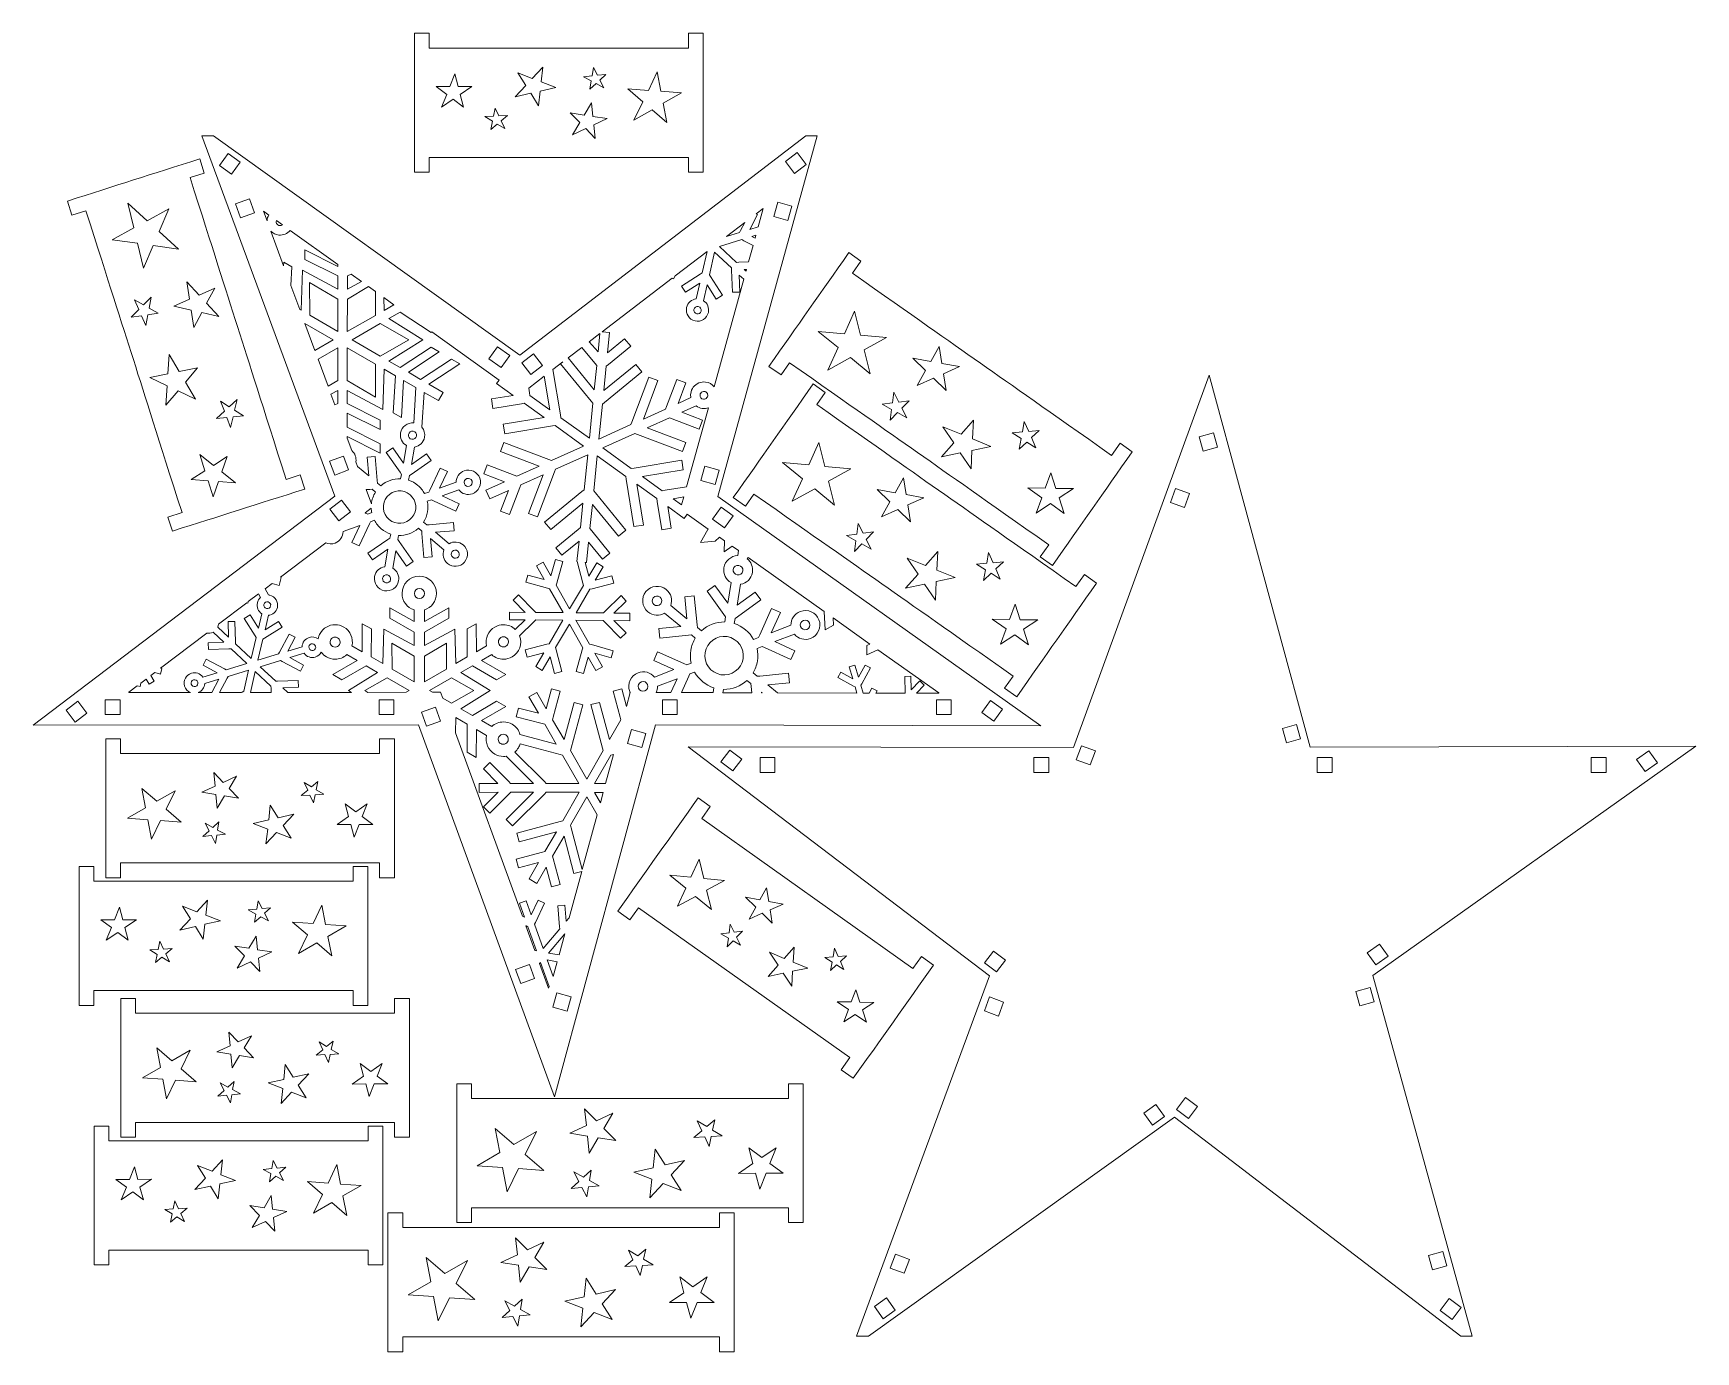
# Model space of a CAD drawing. Header units: centimetres. Extents: x -30.6 to 36.6, y -25.8 to 27.5.
import ezdxf

# ---------------------------------------------------------------- set-up
doc = ezdxf.new("R2010")
doc.units = ezdxf.units.CM
doc.header["$MEASUREMENT"] = 0
doc.layers.add('layer 1', color=7, linetype='Continuous')

msp = doc.modelspace()

# ---------------------------------------------------------------- linework, layer by layer
at = {"layer": 'layer 1', "color": 250, "lineweight": 9}
for points, knots in [([(-4.10402, 22.43747), (-4.10402, 22.43747), (-14.5742, 22.43747), (-14.5742, 22.43747), (-14.5742, 22.43747), (-14.5742, 22.43747), (-14.5742, 21.83779), (-14.5742, 21.83779), (-14.5742, 21.83779), (-14.5742, 21.83779), (-15.1742, 21.83779), (-15.1742, 21.83779), (-15.1742, 21.83779), (-15.1742, 23.70955), (-15.1742, 25.58133), (-15.1742, 27.45309), (-15.1742, 27.45309), (-15.1742, 27.45309), (-14.5742, 27.45309), (-14.5742, 27.45309), (-14.5742, 27.45309), (-14.5742, 27.45309), (-14.5742, 26.85341), (-14.5742, 26.85341), (-14.5742, 26.85341), (-14.5742, 26.85341), (-4.10402, 26.85341), (-4.10402, 26.85341), (-4.10402, 26.85341), (-4.10402, 26.85341), (-4.10402, 27.45309), (-4.10402, 27.45309), (-4.10402, 27.45309), (-4.10402, 27.45309), (-3.50402, 27.45309), (-3.50402, 27.45309), (-3.50402, 27.45309), (-3.50402, 25.58133), (-3.50402, 23.70955), (-3.50404, 21.83779), (-3.50404, 21.83779), (-3.50404, 21.83779), (-4.10404, 21.83779), (-4.10404, 21.83779), (-4.10404, 21.83779), (-4.10404, 21.83779), (-4.10402, 22.43747), (-4.10402, 22.43747)], [0, 0, 0, 0, 0.07692308, 0.07692308, 0.07692308, 0.07692308, 0.15384615, 0.15384615, 0.15384615, 0.15384615, 0.23076923, 0.23076923, 0.23076923, 0.23076923, 0.30769231, 0.30769231, 0.30769231, 0.30769231, 0.38461538, 0.38461538, 0.38461538, 0.38461538, 0.46153846, 0.46153846, 0.46153846, 0.46153846, 0.53846154, 0.53846154, 0.53846154, 0.53846154, 0.61538462, 0.61538462, 0.61538462, 0.61538462, 0.69230769, 0.69230769, 0.69230769, 0.69230769, 0.76923077, 0.76923077, 0.76923077, 0.76923077, 0.84615385, 0.84615385, 0.84615385, 0.84615385, 1, 1, 1, 1]), ([(-13.18498, 24.47221), (-13.18498, 24.47221), (-13.60962, 24.78837), (-13.60962, 24.78837), (-13.60962, 24.78837), (-13.60962, 24.78837), (-14.07596, 24.47013), (-14.07596, 24.47013), (-14.07596, 24.47013), (-14.07596, 24.47013), (-13.87096, 24.98213), (-13.87096, 24.98213), (-13.87096, 24.98213), (-13.87096, 24.98213), (-14.29696, 25.29659), (-14.29696, 25.29659), (-14.29696, 25.29659), (-14.29696, 25.29659), (-13.74558, 25.29685), (-13.74558, 25.29685), (-13.74558, 25.29685), (-13.74558, 25.29685), (-13.54258, 25.80951), (-13.54258, 25.80951), (-13.54258, 25.80951), (-13.54258, 25.80951), (-13.40682, 25.29767), (-13.40682, 25.29767), (-13.40682, 25.29767), (-13.40682, 25.29767), (-12.85532, 25.29999), (-12.85532, 25.29999), (-12.85532, 25.29999), (-12.85532, 25.29999), (-13.32276, 24.98341), (-13.32276, 24.98341), (-13.32276, 24.98341), (-13.32276, 24.98341), (-13.18498, 24.47221), (-13.18498, 24.47221)], [0, 0, 0, 0, 0.09090909, 0.09090909, 0.09090909, 0.09090909, 0.18181818, 0.18181818, 0.18181818, 0.18181818, 0.27272727, 0.27272727, 0.27272727, 0.27272727, 0.36363636, 0.36363636, 0.36363636, 0.36363636, 0.45454545, 0.45454545, 0.45454545, 0.45454545, 0.54545455, 0.54545455, 0.54545455, 0.54545455, 0.63636364, 0.63636364, 0.63636364, 0.63636364, 0.72727273, 0.72727273, 0.72727273, 0.72727273, 0.81818182, 0.81818182, 0.81818182, 0.81818182, 1, 1, 1, 1]), ([(-10.1561, 24.51471), (-10.1561, 24.51471), (-10.47642, 25.02783), (-10.47642, 25.02783), (-10.47642, 25.02783), (-10.47642, 25.02783), (-11.10352, 24.88307), (-11.10352, 24.88307), (-11.10352, 24.88307), (-11.10352, 24.88307), (-10.67384, 25.34271), (-10.67384, 25.34271), (-10.67384, 25.34271), (-10.67384, 25.34271), (-10.99628, 25.85461), (-10.99628, 25.85461), (-10.99628, 25.85461), (-10.99628, 25.85461), (-10.4104, 25.62557), (-10.4104, 25.62557), (-10.4104, 25.62557), (-10.4104, 25.62557), (-9.9826, 26.08669), (-9.9826, 26.08669), (-9.9826, 26.08669), (-9.9826, 26.08669), (-10.05016, 25.48549), (-10.05016, 25.48549), (-10.05016, 25.48549), (-10.05016, 25.48549), (-9.4633, 25.25859), (-9.4633, 25.25859), (-9.4633, 25.25859), (-9.4633, 25.25859), (-10.09094, 25.11609), (-10.09094, 25.11609), (-10.09094, 25.11609), (-10.09094, 25.11609), (-10.1561, 24.51471), (-10.1561, 24.51471)], [0, 0, 0, 0, 0.09090909, 0.09090909, 0.09090909, 0.09090909, 0.18181818, 0.18181818, 0.18181818, 0.18181818, 0.27272727, 0.27272727, 0.27272727, 0.27272727, 0.36363636, 0.36363636, 0.36363636, 0.36363636, 0.45454545, 0.45454545, 0.45454545, 0.45454545, 0.54545455, 0.54545455, 0.54545455, 0.54545455, 0.63636364, 0.63636364, 0.63636364, 0.63636364, 0.72727273, 0.72727273, 0.72727273, 0.72727273, 0.81818182, 0.81818182, 0.81818182, 0.81818182, 1, 1, 1, 1]), ([(-8.083, 25.19705), (-8.083, 25.19705), (-8.02828, 25.52837), (-8.02828, 25.52837), (-8.02828, 25.52837), (-8.02828, 25.52837), (-8.34328, 25.69867), (-8.34328, 25.69867), (-8.34328, 25.69867), (-8.34328, 25.69867), (-7.99508, 25.73201), (-7.99508, 25.73201), (-7.99508, 25.73201), (-7.99508, 25.73201), (-7.94168, 26.06357), (-7.94168, 26.06357), (-7.94168, 26.06357), (-7.94168, 26.06357), (-7.78124, 25.75287), (-7.78124, 25.75287), (-7.78124, 25.75287), (-7.78124, 25.75287), (-7.43322, 25.78751), (-7.43322, 25.78751), (-7.43322, 25.78751), (-7.43322, 25.78751), (-7.68226, 25.56217), (-7.68226, 25.56217), (-7.68226, 25.56217), (-7.68226, 25.56217), (-7.52052, 25.25195), (-7.52052, 25.25195), (-7.52052, 25.25195), (-7.52052, 25.25195), (-7.83494, 25.42337), (-7.83494, 25.42337), (-7.83494, 25.42337), (-7.83494, 25.42337), (-8.083, 25.19705), (-8.083, 25.19705)], [0, 0, 0, 0, 0.09090909, 0.09090909, 0.09090909, 0.09090909, 0.18181818, 0.18181818, 0.18181818, 0.18181818, 0.27272727, 0.27272727, 0.27272727, 0.27272727, 0.36363636, 0.36363636, 0.36363636, 0.36363636, 0.45454545, 0.45454545, 0.45454545, 0.45454545, 0.54545455, 0.54545455, 0.54545455, 0.54545455, 0.63636364, 0.63636364, 0.63636364, 0.63636364, 0.72727273, 0.72727273, 0.72727273, 0.72727273, 0.81818182, 0.81818182, 0.81818182, 0.81818182, 1, 1, 1, 1]), ([(-4.96736, 23.84101), (-4.96736, 23.84101), (-5.57156, 24.36479), (-5.57156, 24.36479), (-5.57156, 24.36479), (-5.57156, 24.36479), (-6.30762, 23.93805), (-6.30762, 23.93805), (-6.30762, 23.93805), (-6.30762, 23.93805), (-5.94346, 24.68585), (-5.94346, 24.68585), (-5.94346, 24.68585), (-5.94346, 24.68585), (-6.54988, 25.20727), (-6.54988, 25.20727), (-6.54988, 25.20727), (-6.54988, 25.20727), (-5.7206, 25.14563), (-5.7206, 25.14563), (-5.7206, 25.14563), (-5.7206, 25.14563), (-5.35934, 25.89463), (-5.35934, 25.89463), (-5.35934, 25.89463), (-5.35934, 25.89463), (-5.211, 25.10875), (-5.211, 25.10875), (-5.211, 25.10875), (-5.211, 25.10875), (-4.3813, 25.05023), (-4.3813, 25.05023), (-4.3813, 25.05023), (-4.3813, 25.05023), (-5.11886, 24.62615), (-5.11886, 24.62615), (-5.11886, 24.62615), (-5.11886, 24.62615), (-4.96736, 23.84101), (-4.96736, 23.84101)], [0, 0, 0, 0, 0.09090909, 0.09090909, 0.09090909, 0.09090909, 0.18181818, 0.18181818, 0.18181818, 0.18181818, 0.27272727, 0.27272727, 0.27272727, 0.27272727, 0.36363636, 0.36363636, 0.36363636, 0.36363636, 0.45454545, 0.45454545, 0.45454545, 0.45454545, 0.54545455, 0.54545455, 0.54545455, 0.54545455, 0.63636364, 0.63636364, 0.63636364, 0.63636364, 0.72727273, 0.72727273, 0.72727273, 0.72727273, 0.81818182, 0.81818182, 0.81818182, 0.81818182, 1, 1, 1, 1]), ([(-12.08392, 23.57017), (-12.08392, 23.57017), (-12.01518, 23.89889), (-12.01518, 23.89889), (-12.01518, 23.89889), (-12.01518, 23.89889), (-12.32268, 24.08241), (-12.32268, 24.08241), (-12.32268, 24.08241), (-12.32268, 24.08241), (-11.97338, 24.10093), (-11.97338, 24.10093), (-11.97338, 24.10093), (-11.97338, 24.10093), (-11.90598, 24.42997), (-11.90598, 24.42997), (-11.90598, 24.42997), (-11.90598, 24.42997), (-11.7588, 24.11273), (-11.7588, 24.11273), (-11.7588, 24.11273), (-11.7588, 24.11273), (-11.40966, 24.13255), (-11.40966, 24.13255), (-11.40966, 24.13255), (-11.40966, 24.13255), (-11.66804, 23.91797), (-11.66804, 23.91797), (-11.66804, 23.91797), (-11.66804, 23.91797), (-11.51964, 23.60119), (-11.51964, 23.60119), (-11.51964, 23.60119), (-11.51964, 23.60119), (-11.82648, 23.78581), (-11.82648, 23.78581), (-11.82648, 23.78581), (-11.82648, 23.78581), (-12.08392, 23.57017), (-12.08392, 23.57017)], [0, 0, 0, 0, 0.09090909, 0.09090909, 0.09090909, 0.09090909, 0.18181818, 0.18181818, 0.18181818, 0.18181818, 0.27272727, 0.27272727, 0.27272727, 0.27272727, 0.36363636, 0.36363636, 0.36363636, 0.36363636, 0.45454545, 0.45454545, 0.45454545, 0.45454545, 0.54545455, 0.54545455, 0.54545455, 0.54545455, 0.63636364, 0.63636364, 0.63636364, 0.63636364, 0.72727273, 0.72727273, 0.72727273, 0.72727273, 0.81818182, 0.81818182, 0.81818182, 0.81818182, 1, 1, 1, 1]), ([(-7.86782, 23.20417), (-7.86782, 23.20417), (-8.25274, 23.59975), (-8.25274, 23.59975), (-8.25274, 23.59975), (-8.25274, 23.59975), (-8.78534, 23.34913), (-8.78534, 23.34913), (-8.78534, 23.34913), (-8.78534, 23.34913), (-8.48978, 23.84231), (-8.48978, 23.84231), (-8.48978, 23.84231), (-8.48978, 23.84231), (-8.87638, 24.23641), (-8.87638, 24.23641), (-8.87638, 24.23641), (-8.87638, 24.23641), (-8.30878, 24.14561), (-8.30878, 24.14561), (-8.30878, 24.14561), (-8.30878, 24.14561), (-8.01514, 24.63981), (-8.01514, 24.63981), (-8.01514, 24.63981), (-8.01514, 24.63981), (-7.9599, 24.09053), (-7.9599, 24.09053), (-7.9599, 24.09053), (-7.9599, 24.09053), (-7.3918, 24.00187), (-7.3918, 24.00187), (-7.3918, 24.00187), (-7.3918, 24.00187), (-7.92524, 23.75315), (-7.92524, 23.75315), (-7.92524, 23.75315), (-7.92524, 23.75315), (-7.86782, 23.20417), (-7.86782, 23.20417)], [0, 0, 0, 0, 0.09090909, 0.09090909, 0.09090909, 0.09090909, 0.18181818, 0.18181818, 0.18181818, 0.18181818, 0.27272727, 0.27272727, 0.27272727, 0.27272727, 0.36363636, 0.36363636, 0.36363636, 0.36363636, 0.45454545, 0.45454545, 0.45454545, 0.45454545, 0.54545455, 0.54545455, 0.54545455, 0.54545455, 0.63636364, 0.63636364, 0.63636364, 0.63636364, 0.72727273, 0.72727273, 0.72727273, 0.72727273, 0.81818182, 0.81818182, 0.81818182, 0.81818182, 1, 1, 1, 1]), ([(-23.77008, 23.30807), (-23.77008, 23.30807), (-18.39378, 8.74883), (-18.39378, 8.74883), (-18.39378, 8.74883), (-18.39378, 8.74883), (-30.57854, -0.50437), (-30.57854, -0.50437), (-30.57854, -0.50437), (-30.57854, -0.50437), (-15.00344, -0.48715), (-15.00344, -0.48715), (-15.00344, -0.48715), (-15.00344, -0.48715), (-9.51318, -15.52955), (-9.51318, -15.52955), (-9.51318, -15.52955), (-9.51318, -15.52955), (-5.43356, -0.49517), (-5.43356, -0.49517), (-5.43356, -0.49517), (-5.43356, -0.49517), (10.14442, -0.53869), (10.14442, -0.53869), (10.14442, -0.53869), (10.14442, -0.53869), (-2.90936, 8.73579), (-2.90936, 8.73579), (-2.90936, 8.73579), (-2.90936, 8.73579), (1.1037, 23.30807), (1.1037, 23.30807), (1.1037, 23.30807), (1.1037, 23.30807), (0.64578, 23.30807), (0.64578, 23.30807), (0.64578, 23.30807), (0.64578, 23.30807), (-10.91922, 14.44893), (-10.91922, 14.44893), (-10.91922, 14.44893), (-10.91922, 14.44893), (-23.29166, 23.30807), (-23.29166, 23.30807), (-23.29166, 23.30807), (-23.29166, 23.30807), (-23.77008, 23.30807), (-23.77008, 23.30807)], [0, 0, 0, 0, 0.07692308, 0.07692308, 0.07692308, 0.07692308, 0.15384615, 0.15384615, 0.15384615, 0.15384615, 0.23076923, 0.23076923, 0.23076923, 0.23076923, 0.30769231, 0.30769231, 0.30769231, 0.30769231, 0.38461538, 0.38461538, 0.38461538, 0.38461538, 0.46153846, 0.46153846, 0.46153846, 0.46153846, 0.53846154, 0.53846154, 0.53846154, 0.53846154, 0.61538462, 0.61538462, 0.61538462, 0.61538462, 0.69230769, 0.69230769, 0.69230769, 0.69230769, 0.76923077, 0.76923077, 0.76923077, 0.76923077, 0.84615385, 0.84615385, 0.84615385, 0.84615385, 1, 1, 1, 1]), ([(-20.35952, 9.42427), (-20.35952, 9.42427), (-19.78776, 9.60611), (-19.78776, 9.60611), (-19.78776, 9.60611), (-19.78776, 9.60611), (-19.60588, 9.03437), (-19.60588, 9.03437), (-19.60588, 9.03437), (-21.57382, 8.40835), (-22.98898, 7.95813), (-24.95694, 7.33213), (-24.95694, 7.33213), (-24.95694, 7.33213), (-25.13882, 7.90385), (-25.13882, 7.90385), (-25.13882, 7.90385), (-25.13882, 7.90385), (-24.56706, 8.08577), (-24.56706, 8.08577), (-24.56706, 8.08577), (-26.50812, 14.18741), (-26.5729, 14.39103), (-28.44736, 20.28341), (-28.44736, 20.28341), (-28.44736, 20.28341), (-29.01912, 20.10151), (-29.01912, 20.10151), (-29.01912, 20.10151), (-29.01912, 20.10151), (-29.20102, 20.67329), (-29.20102, 20.67329), (-29.20102, 20.67329), (-27.23308, 21.29933), (-25.8179, 21.74953), (-23.84996, 22.37557), (-23.84996, 22.37557), (-23.84996, 22.37557), (-23.66806, 21.80381), (-23.66806, 21.80381), (-23.66806, 21.80381), (-23.66806, 21.80381), (-24.23986, 21.62191), (-24.23986, 21.62191), (-24.23986, 21.62191), (-22.36536, 15.72959), (-22.3006, 15.52593), (-20.35952, 9.42427)], [0, 0, 0, 0, 0.07692308, 0.07692308, 0.07692308, 0.07692308, 0.15384615, 0.15384615, 0.15384615, 0.15384615, 0.23076923, 0.23076923, 0.23076923, 0.23076923, 0.30769231, 0.30769231, 0.30769231, 0.30769231, 0.38461538, 0.38461538, 0.38461538, 0.38461538, 0.46153846, 0.46153846, 0.46153846, 0.46153846, 0.53846154, 0.53846154, 0.53846154, 0.53846154, 0.61538462, 0.61538462, 0.61538462, 0.61538462, 0.69230769, 0.69230769, 0.69230769, 0.69230769, 0.76923077, 0.76923077, 0.76923077, 0.76923077, 0.84615385, 0.84615385, 0.84615385, 0.84615385, 1, 1, 1, 1]), ([(-22.69846, 22.59807), (-22.69846, 22.59807), (-22.21104, 22.24819), (-22.21104, 22.24819), (-22.21104, 22.24819), (-22.21104, 22.24819), (-22.56092, 21.76077), (-22.56092, 21.76077), (-22.56092, 21.76077), (-22.56092, 21.76077), (-23.04834, 22.11063), (-23.04834, 22.11063), (-23.04834, 22.11063), (-23.04834, 22.11063), (-22.69846, 22.59807), (-22.69846, 22.59807)], [0, 0, 0, 0, 0.2, 0.2, 0.2, 0.2, 0.4, 0.4, 0.4, 0.4, 0.6, 0.6, 0.6, 0.6, 1, 1, 1, 1]), ([(0.29688, 22.62995), (0.29688, 22.62995), (-0.18024, 22.26611), (-0.18024, 22.26611), (-0.18024, 22.26611), (-0.18024, 22.26611), (0.1836, 21.78901), (0.1836, 21.78901), (0.1836, 21.78901), (0.1836, 21.78901), (0.66072, 22.15283), (0.66072, 22.15283), (0.66072, 22.15283), (0.66072, 22.15283), (0.29688, 22.62995), (0.29688, 22.62995)], [0, 0, 0, 0, 0.2, 0.2, 0.2, 0.2, 0.4, 0.4, 0.4, 0.4, 0.6, 0.6, 0.6, 0.6, 1, 1, 1, 1]), ([(-25.10022, 20.35375), (-25.10022, 20.35375), (-25.49432, 19.43761), (-25.49432, 19.43761), (-25.49432, 19.43761), (-25.49432, 19.43761), (-24.70884, 18.72419), (-24.70884, 18.72419), (-24.70884, 18.72419), (-24.70884, 18.72419), (-25.73528, 18.87427), (-25.73528, 18.87427), (-25.73528, 18.87427), (-25.73528, 18.87427), (-26.1257, 17.95639), (-26.1257, 17.95639), (-26.1257, 17.95639), (-26.1257, 17.95639), (-26.36598, 18.96531), (-26.36598, 18.96531), (-26.36598, 18.96531), (-26.36598, 18.96531), (-27.39274, 19.11147), (-27.39274, 19.11147), (-27.39274, 19.11147), (-27.39274, 19.11147), (-26.51484, 19.58491), (-26.51484, 19.58491), (-26.51484, 19.58491), (-26.51484, 19.58491), (-26.75898, 20.59311), (-26.75898, 20.59311), (-26.75898, 20.59311), (-26.75898, 20.59311), (-25.9761, 19.87681), (-25.9761, 19.87681), (-25.9761, 19.87681), (-25.9761, 19.87681), (-25.10022, 20.35375), (-25.10022, 20.35375)], [0, 0, 0, 0, 0.09090909, 0.09090909, 0.09090909, 0.09090909, 0.18181818, 0.18181818, 0.18181818, 0.18181818, 0.27272727, 0.27272727, 0.27272727, 0.27272727, 0.36363636, 0.36363636, 0.36363636, 0.36363636, 0.45454545, 0.45454545, 0.45454545, 0.45454545, 0.54545455, 0.54545455, 0.54545455, 0.54545455, 0.63636364, 0.63636364, 0.63636364, 0.63636364, 0.72727273, 0.72727273, 0.72727273, 0.72727273, 0.81818182, 0.81818182, 0.81818182, 0.81818182, 1, 1, 1, 1]), ([(-22.40558, 20.55811), (-22.40558, 20.55811), (-22.19942, 19.99465), (-22.19942, 19.99465), (-22.19942, 19.99465), (-22.19942, 19.99465), (-21.63596, 20.20079), (-21.63596, 20.20079), (-21.63596, 20.20079), (-21.63596, 20.20079), (-21.8421, 20.76427), (-21.8421, 20.76427), (-21.8421, 20.76427), (-21.8421, 20.76427), (-22.40558, 20.55811), (-22.40558, 20.55811)], [0, 0, 0, 0, 0.2, 0.2, 0.2, 0.2, 0.4, 0.4, 0.4, 0.4, 0.6, 0.6, 0.6, 0.6, 1, 1, 1, 1]), ([(-21.2757, 20.25891), (-21.2757, 20.25891), (-21.05918, 20.10387), (-21.05918, 20.10387), (-21.05918, 20.10387), (-21.09706, 20.03943), (-21.12192, 19.96637), (-21.13024, 19.88835), (-21.13024, 19.88835), (-21.1309, 19.88203), (-21.13144, 19.87569), (-21.13188, 19.86935), (-21.13188, 19.86935), (-21.13188, 19.86935), (-21.2757, 20.25891), (-21.2757, 20.25891)], [0, 0, 0, 0, 0.2, 0.2, 0.2, 0.2, 0.4, 0.4, 0.4, 0.4, 0.6, 0.6, 0.6, 0.6, 1, 1, 1, 1]), ([(-1.35694, 20.15959), (-1.35694, 20.15959), (-1.07456, 20.37583), (-1.07456, 20.37583), (-1.07456, 20.37583), (-1.07456, 20.37583), (-1.27804, 19.63737), (-1.27804, 19.63737), (-1.27804, 19.63737), (-1.27804, 19.63737), (-1.6254, 19.52963), (-1.6254, 19.52963), (-1.6254, 19.52963), (-1.6254, 19.52963), (-1.30748, 20.13345), (-1.30748, 20.13345), (-1.30748, 20.13345), (-1.30748, 20.13345), (-1.35694, 20.15959), (-1.35694, 20.15959)], [0, 0, 0, 0, 0.16666667, 0.16666667, 0.16666667, 0.16666667, 0.33333333, 0.33333333, 0.33333333, 0.33333333, 0.5, 0.5, 0.5, 0.5, 0.66666667, 0.66666667, 0.66666667, 0.66666667, 1, 1, 1, 1]), ([(0.0835, 20.46481), (0.0835, 20.46481), (-0.0779, 19.88693), (-0.0779, 19.88693), (-0.0779, 19.88693), (-0.0779, 19.88693), (-0.65578, 20.04835), (-0.65578, 20.04835), (-0.65578, 20.04835), (-0.65578, 20.04835), (-0.49436, 20.62623), (-0.49436, 20.62623), (-0.49436, 20.62623), (-0.49436, 20.62623), (0.0835, 20.46481), (0.0835, 20.46481)], [0, 0, 0, 0, 0.2, 0.2, 0.2, 0.2, 0.4, 0.4, 0.4, 0.4, 0.6, 0.6, 0.6, 0.6, 1, 1, 1, 1]), ([(-20.75052, 19.88285), (-20.75052, 19.88285), (-20.5087, 19.70969), (-20.5087, 19.70969), (-20.5087, 19.70969), (-20.54028, 19.68557), (-20.57852, 19.67581), (-20.61798, 19.67903), (-20.61798, 19.67903), (-20.67358, 19.68593), (-20.72206, 19.72111), (-20.74476, 19.77173), (-20.74476, 19.77173), (-20.75612, 19.79693), (-20.75992, 19.82393), (-20.75742, 19.85141), (-20.75742, 19.85141), (-20.75612, 19.86223), (-20.75382, 19.87273), (-20.75052, 19.88285)], [0, 0, 0, 0, 0.16666667, 0.16666667, 0.16666667, 0.16666667, 0.33333333, 0.33333333, 0.33333333, 0.33333333, 0.5, 0.5, 0.5, 0.5, 0.66666667, 0.66666667, 0.66666667, 0.66666667, 1, 1, 1, 1]), ([(-2.5587, 19.23927), (-2.5587, 19.23927), (-1.81984, 19.80511), (-1.81984, 19.80511), (-1.81984, 19.80511), (-1.81984, 19.80511), (-1.99218, 19.47711), (-1.99218, 19.47711), (-1.99218, 19.47711), (-1.99218, 19.47711), (-2.03114, 19.40281), (-2.03114, 19.40281), (-2.03114, 19.40281), (-2.03114, 19.40281), (-2.5587, 19.23927), (-2.5587, 19.23927)], [0, 0, 0, 0, 0.2, 0.2, 0.2, 0.2, 0.4, 0.4, 0.4, 0.4, 0.6, 0.6, 0.6, 0.6, 1, 1, 1, 1]), ([(-20.19048, 19.48185), (-20.19048, 19.48185), (-18.26568, 18.10359), (-18.26568, 18.10359), (-18.26568, 18.10359), (-18.26568, 18.10359), (-18.2658, 18.02777), (-18.2658, 18.02777), (-18.2658, 18.02777), (-18.2658, 18.02777), (-19.60174, 18.69669), (-19.60174, 18.69669), (-19.60174, 18.69669), (-19.60174, 18.69669), (-19.60214, 18.31517), (-19.60214, 18.31517), (-19.60214, 18.31517), (-19.60214, 18.31517), (-18.26616, 17.64573), (-18.26616, 17.64573), (-18.26616, 17.64573), (-18.26616, 17.64573), (-18.26668, 17.11821), (-18.26668, 17.11821), (-18.26668, 17.11821), (-18.26668, 17.11821), (-19.69786, 17.88057), (-19.69786, 17.88057), (-19.69786, 17.88057), (-19.69786, 17.88057), (-19.7558, 16.25911), (-19.7558, 16.25911), (-19.7558, 16.25911), (-19.7558, 16.25911), (-19.8109, 16.29107), (-19.8109, 16.29107), (-19.8109, 16.29107), (-19.8109, 16.29107), (-20.1682, 17.25895), (-20.1682, 17.25895), (-20.1682, 17.25895), (-20.1682, 17.25895), (-20.12208, 18.01551), (-20.12208, 18.01551), (-20.12208, 18.01551), (-20.12208, 18.01551), (-20.45258, 18.20645), (-20.45258, 18.20645), (-20.45258, 18.20645), (-20.45258, 18.20645), (-20.46184, 18.05437), (-20.46184, 18.05437), (-20.46184, 18.05437), (-20.46184, 18.05437), (-20.98024, 19.45857), (-20.98024, 19.45857), (-20.98024, 19.45857), (-20.894, 19.37041), (-20.7786, 19.31265), (-20.65308, 19.29887), (-20.65308, 19.29887), (-20.47166, 19.27933), (-20.30174, 19.35345), (-20.19048, 19.48185)], [0, 0, 0, 0, 0.05882353, 0.05882353, 0.05882353, 0.05882353, 0.11764706, 0.11764706, 0.11764706, 0.11764706, 0.17647059, 0.17647059, 0.17647059, 0.17647059, 0.23529412, 0.23529412, 0.23529412, 0.23529412, 0.29411765, 0.29411765, 0.29411765, 0.29411765, 0.35294118, 0.35294118, 0.35294118, 0.35294118, 0.41176471, 0.41176471, 0.41176471, 0.41176471, 0.47058824, 0.47058824, 0.47058824, 0.47058824, 0.52941176, 0.52941176, 0.52941176, 0.52941176, 0.58823529, 0.58823529, 0.58823529, 0.58823529, 0.64705882, 0.64705882, 0.64705882, 0.64705882, 0.70588235, 0.70588235, 0.70588235, 0.70588235, 0.76470588, 0.76470588, 0.76470588, 0.76470588, 0.82352941, 0.82352941, 0.82352941, 0.82352941, 0.88235294, 0.88235294, 0.88235294, 0.88235294, 1, 1, 1, 1]), ([(-1.48862, 18.87309), (-1.48862, 18.87309), (-1.6705, 18.21303), (-1.6705, 18.21303), (-1.6705, 18.21303), (-1.6705, 18.21303), (-2.06572, 18.19799), (-2.06572, 18.19799), (-2.06572, 18.19799), (-2.06572, 18.19799), (-2.1558, 18.19395), (-2.1558, 18.19395), (-2.1558, 18.19395), (-2.1558, 18.19395), (-2.8497, 18.83461), (-2.8497, 18.83461), (-2.8497, 18.83461), (-2.8497, 18.83461), (-1.94844, 19.11493), (-1.94844, 19.11493), (-1.94844, 19.11493), (-1.94844, 19.11493), (-1.86606, 19.07143), (-1.86606, 19.07143), (-1.86606, 19.07143), (-1.86606, 19.07143), (-1.48862, 18.87309), (-1.48862, 18.87309)], [0, 0, 0, 0, 0.125, 0.125, 0.125, 0.125, 0.25, 0.25, 0.25, 0.25, 0.375, 0.375, 0.375, 0.375, 0.5, 0.5, 0.5, 0.5, 0.625, 0.625, 0.625, 0.625, 0.75, 0.75, 0.75, 0.75, 1, 1, 1, 1]), ([(-1.37286, 19.29327), (-1.37286, 19.29327), (-1.40714, 19.16883), (-1.40714, 19.16883), (-1.40714, 19.16883), (-1.40714, 19.16883), (-1.54308, 19.24021), (-1.54308, 19.24021), (-1.54308, 19.24021), (-1.54308, 19.24021), (-1.37286, 19.29327), (-1.37286, 19.29327)], [0, 0, 0, 0, 0.25, 0.25, 0.25, 0.25, 0.5, 0.5, 0.5, 0.5, 1, 1, 1, 1]), ([(-7.5845, 15.39053), (-7.5845, 15.39053), (-4.75562, 17.55689), (-4.75562, 17.55689), (-4.75562, 17.55689), (-4.75562, 17.55689), (-4.69908, 17.52717), (-4.69908, 17.52717), (-4.69908, 17.52717), (-4.69908, 17.52717), (-4.63462, 17.64955), (-4.63462, 17.64955), (-4.63462, 17.64955), (-4.63462, 17.64955), (-3.34778, 18.63501), (-3.34778, 18.63501), (-3.34778, 18.63501), (-3.34778, 18.63501), (-3.54372, 17.76859), (-3.54372, 17.76859), (-3.54372, 17.76859), (-3.54372, 17.76859), (-3.62288, 17.71873), (-3.62288, 17.71873), (-3.62288, 17.71873), (-3.62288, 17.71873), (-4.38452, 17.23813), (-4.38452, 17.23813), (-4.38452, 17.23813), (-4.38452, 17.23813), (-4.22378, 16.98413), (-4.22378, 16.98413), (-4.22378, 16.98413), (-4.22378, 16.98413), (-3.63774, 17.35383), (-3.63774, 17.35383), (-3.63774, 17.35383), (-3.63774, 17.35383), (-3.7822, 16.71635), (-3.7822, 16.71635), (-3.7822, 16.71635), (-3.9685, 16.69635), (-4.13074, 16.56117), (-4.174, 16.36781), (-4.174, 16.36781), (-4.22918, 16.12503), (-4.07652, 15.88315), (-3.83424, 15.82875), (-3.83424, 15.82875), (-3.59112, 15.77369), (-3.35034, 15.92541), (-3.2951, 16.16785), (-3.2951, 16.16785), (-3.25258, 16.35761), (-3.33586, 16.54643), (-3.49008, 16.64543), (-3.49008, 16.64543), (-3.49008, 16.64543), (-3.34654, 17.28137), (-3.34654, 17.28137), (-3.34654, 17.28137), (-3.34654, 17.28137), (-2.98156, 16.70303), (-2.98156, 16.70303), (-2.98156, 16.70303), (-2.98156, 16.70303), (-2.72738, 16.86377), (-2.72738, 16.86377), (-2.72738, 16.86377), (-2.72738, 16.86377), (-3.20806, 17.62571), (-3.20806, 17.62571), (-3.20806, 17.62571), (-3.20806, 17.62571), (-3.25258, 17.69443), (-3.25258, 17.69443), (-3.25258, 17.69443), (-3.25258, 17.69443), (-3.0464, 18.60725), (-3.0464, 18.60725), (-3.0464, 18.60725), (-3.0464, 18.60725), (-2.35722, 17.97079), (-2.35722, 17.97079), (-2.35722, 17.97079), (-2.35722, 17.97079), (-2.35394, 17.88545), (-2.35394, 17.88545), (-2.35394, 17.88545), (-2.35394, 17.88545), (-2.31786, 16.98577), (-2.31786, 16.98577), (-2.31786, 16.98577), (-2.31786, 16.98577), (-2.0182, 16.99673), (-2.0182, 16.99673), (-2.0182, 16.99673), (-2.0182, 16.99673), (-2.04488, 17.68287), (-2.04488, 17.68287), (-2.04488, 17.68287), (-2.04488, 17.68287), (-1.86302, 17.51439), (-1.86302, 17.51439), (-1.86302, 17.51439), (-1.86302, 17.51439), (-3.0607, 13.16777), (-3.0607, 13.16777), (-3.0607, 13.16777), (-3.14578, 13.27105), (-3.26884, 13.34181), (-3.40916, 13.35981), (-3.40916, 13.35981), (-3.50266, 13.37153), (-3.59772, 13.35719), (-3.68406, 13.32125), (-3.68406, 13.32125), (-3.85996, 13.24629), (-3.9842, 13.08229), (-4.00774, 12.89235), (-4.00774, 12.89235), (-4.0143, 12.83721), (-4.01214, 12.78093), (-4.00236, 12.72747), (-4.00236, 12.72747), (-4.00236, 12.72747), (-4.52132, 12.49361), (-4.52132, 12.49361), (-4.52132, 12.49361), (-4.52132, 12.49361), (-4.20592, 13.32605), (-4.20592, 13.32605), (-4.20592, 13.32605), (-4.20592, 13.32605), (-4.57024, 13.46459), (-4.57024, 13.46459), (-4.57024, 13.46459), (-4.57024, 13.46459), (-4.9835, 12.37233), (-4.9835, 12.37233), (-4.9835, 12.37233), (-4.9835, 12.37233), (-5.02304, 12.26817), (-5.02304, 12.26817), (-5.02304, 12.26817), (-5.02304, 12.26817), (-5.92302, 11.86203), (-5.92302, 11.86203), (-5.92302, 11.86203), (-5.92302, 11.86203), (-5.33286, 13.42065), (-5.33286, 13.42065), (-5.33286, 13.42065), (-5.33286, 13.42065), (-5.69692, 13.55869), (-5.69692, 13.55869), (-5.69692, 13.55869), (-5.69692, 13.55869), (-6.38568, 11.73865), (-6.38568, 11.73865), (-6.38568, 11.73865), (-6.38568, 11.73865), (-6.4247, 11.63653), (-6.4247, 11.63653), (-6.4247, 11.63653), (-6.4247, 11.63653), (-7.7176, 11.05311), (-7.7176, 11.05311), (-7.7176, 11.05311), (-7.7176, 11.05311), (-7.57628, 12.46441), (-7.57628, 12.46441), (-7.57628, 12.46441), (-7.57628, 12.46441), (-7.48922, 12.53475), (-7.48922, 12.53475), (-7.48922, 12.53475), (-7.48922, 12.53475), (-5.98304, 13.76667), (-5.98304, 13.76667), (-5.98304, 13.76667), (-5.98304, 13.76667), (-6.2292, 14.06873), (-6.2292, 14.06873), (-6.2292, 14.06873), (-6.2292, 14.06873), (-7.52116, 13.01147), (-7.52116, 13.01147), (-7.52116, 13.01147), (-7.52116, 13.01147), (-7.42216, 13.99637), (-7.42216, 13.99637), (-7.42216, 13.99637), (-7.42216, 13.99637), (-7.337, 14.06671), (-7.337, 14.06671), (-7.337, 14.06671), (-7.337, 14.06671), (-6.4327, 14.80581), (-6.4327, 14.80581), (-6.4327, 14.80581), (-6.4327, 14.80581), (-6.6793, 15.10679), (-6.6793, 15.10679), (-6.6793, 15.10679), (-6.6793, 15.10679), (-7.36718, 14.54481), (-7.36718, 14.54481), (-7.36718, 14.54481), (-7.36718, 14.54481), (-7.28488, 15.36023), (-7.28488, 15.36023), (-7.28488, 15.36023), (-7.28488, 15.36023), (-7.5845, 15.39053), (-7.5845, 15.39053)], [0, 0, 0, 0, 0.01818182, 0.01818182, 0.01818182, 0.01818182, 0.03636364, 0.03636364, 0.03636364, 0.03636364, 0.05454545, 0.05454545, 0.05454545, 0.05454545, 0.07272727, 0.07272727, 0.07272727, 0.07272727, 0.09090909, 0.09090909, 0.09090909, 0.09090909, 0.10909091, 0.10909091, 0.10909091, 0.10909091, 0.12727273, 0.12727273, 0.12727273, 0.12727273, 0.14545455, 0.14545455, 0.14545455, 0.14545455, 0.16363636, 0.16363636, 0.16363636, 0.16363636, 0.18181818, 0.18181818, 0.18181818, 0.18181818, 0.2, 0.2, 0.2, 0.2, 0.21818182, 0.21818182, 0.21818182, 0.21818182, 0.23636364, 0.23636364, 0.23636364, 0.23636364, 0.25454545, 0.25454545, 0.25454545, 0.25454545, 0.27272727, 0.27272727, 0.27272727, 0.27272727, 0.29090909, 0.29090909, 0.29090909, 0.29090909, 0.30909091, 0.30909091, 0.30909091, 0.30909091, 0.32727273, 0.32727273, 0.32727273, 0.32727273, 0.34545455, 0.34545455, 0.34545455, 0.34545455, 0.36363636, 0.36363636, 0.36363636, 0.36363636, 0.38181818, 0.38181818, 0.38181818, 0.38181818, 0.4, 0.4, 0.4, 0.4, 0.41818182, 0.41818182, 0.41818182, 0.41818182, 0.43636364, 0.43636364, 0.43636364, 0.43636364, 0.45454545, 0.45454545, 0.45454545, 0.45454545, 0.47272727, 0.47272727, 0.47272727, 0.47272727, 0.49090909, 0.49090909, 0.49090909, 0.49090909, 0.50909091, 0.50909091, 0.50909091, 0.50909091, 0.52727273, 0.52727273, 0.52727273, 0.52727273, 0.54545455, 0.54545455, 0.54545455, 0.54545455, 0.56363636, 0.56363636, 0.56363636, 0.56363636, 0.58181818, 0.58181818, 0.58181818, 0.58181818, 0.6, 0.6, 0.6, 0.6, 0.61818182, 0.61818182, 0.61818182, 0.61818182, 0.63636364, 0.63636364, 0.63636364, 0.63636364, 0.65454545, 0.65454545, 0.65454545, 0.65454545, 0.67272727, 0.67272727, 0.67272727, 0.67272727, 0.69090909, 0.69090909, 0.69090909, 0.69090909, 0.70909091, 0.70909091, 0.70909091, 0.70909091, 0.72727273, 0.72727273, 0.72727273, 0.72727273, 0.74545455, 0.74545455, 0.74545455, 0.74545455, 0.76363636, 0.76363636, 0.76363636, 0.76363636, 0.78181818, 0.78181818, 0.78181818, 0.78181818, 0.8, 0.8, 0.8, 0.8, 0.81818182, 0.81818182, 0.81818182, 0.81818182, 0.83636364, 0.83636364, 0.83636364, 0.83636364, 0.85454545, 0.85454545, 0.85454545, 0.85454545, 0.87272727, 0.87272727, 0.87272727, 0.87272727, 0.89090909, 0.89090909, 0.89090909, 0.89090909, 0.90909091, 0.90909091, 0.90909091, 0.90909091, 0.92727273, 0.92727273, 0.92727273, 0.92727273, 0.94545455, 0.94545455, 0.94545455, 0.94545455, 0.96363636, 0.96363636, 0.96363636, 0.96363636, 1, 1, 1, 1]), ([(13.00206, 10.39617), (13.00206, 10.39617), (13.34684, 10.88719), (13.34684, 10.88719), (13.34684, 10.88719), (13.34684, 10.88719), (13.83786, 10.54239), (13.83786, 10.54239), (13.83786, 10.54239), (12.65114, 8.85233), (11.79776, 7.63695), (10.611, 5.94689), (10.611, 5.94689), (10.611, 5.94689), (10.11998, 6.29165), (10.11998, 6.29165), (10.11998, 6.29165), (10.11998, 6.29165), (10.46478, 6.78271), (10.46478, 6.78271), (10.46478, 6.78271), (5.22462, 10.46219), (5.04974, 10.58497), (-0.01068, 14.13827), (-0.01068, 14.13827), (-0.01068, 14.13827), (-0.35548, 13.64723), (-0.35548, 13.64723), (-0.35548, 13.64723), (-0.35548, 13.64723), (-0.84652, 13.99203), (-0.84652, 13.99203), (-0.84652, 13.99203), (0.34022, 15.68211), (1.19362, 16.89747), (2.38032, 18.58757), (2.38032, 18.58757), (2.38032, 18.58757), (2.87138, 18.24277), (2.87138, 18.24277), (2.87138, 18.24277), (2.87138, 18.24277), (2.52658, 17.75173), (2.52658, 17.75173), (2.52658, 17.75173), (7.58698, 14.19847), (7.76188, 14.07567), (13.00206, 10.39617)], [0, 0, 0, 0, 0.07692308, 0.07692308, 0.07692308, 0.07692308, 0.15384615, 0.15384615, 0.15384615, 0.15384615, 0.23076923, 0.23076923, 0.23076923, 0.23076923, 0.30769231, 0.30769231, 0.30769231, 0.30769231, 0.38461538, 0.38461538, 0.38461538, 0.38461538, 0.46153846, 0.46153846, 0.46153846, 0.46153846, 0.53846154, 0.53846154, 0.53846154, 0.53846154, 0.61538462, 0.61538462, 0.61538462, 0.61538462, 0.69230769, 0.69230769, 0.69230769, 0.69230769, 0.76923077, 0.76923077, 0.76923077, 0.76923077, 0.84615385, 0.84615385, 0.84615385, 0.84615385, 1, 1, 1, 1]), ([(-17.73192, 17.72139), (-17.73192, 17.72139), (-17.31192, 17.42065), (-17.31192, 17.42065), (-17.31192, 17.42065), (-17.31192, 17.42065), (-17.8842, 17.11731), (-17.8842, 17.11731), (-17.8842, 17.11731), (-17.8842, 17.11731), (-17.88394, 17.64559), (-17.88394, 17.64559), (-17.88394, 17.64559), (-17.88394, 17.64559), (-17.73192, 17.72139), (-17.73192, 17.72139)], [0, 0, 0, 0, 0.2, 0.2, 0.2, 0.2, 0.4, 0.4, 0.4, 0.4, 0.6, 0.6, 0.6, 0.6, 1, 1, 1, 1]), ([(-1.75414, 17.90953), (-1.75414, 17.90953), (-1.77314, 17.84055), (-1.77314, 17.84055), (-1.77314, 17.84055), (-1.77314, 17.84055), (-1.84402, 17.90603), (-1.84402, 17.90603), (-1.84402, 17.90603), (-1.84402, 17.90603), (-1.75414, 17.90953), (-1.75414, 17.90953)], [0, 0, 0, 0, 0.25, 0.25, 0.25, 0.25, 0.5, 0.5, 0.5, 0.5, 1, 1, 1, 1]), ([(-23.2468, 17.14741), (-23.2468, 17.14741), (-23.57132, 16.54033), (-23.57132, 16.54033), (-23.57132, 16.54033), (-23.57132, 16.54033), (-23.07214, 16.00213), (-23.07214, 16.00213), (-23.07214, 16.00213), (-23.07214, 16.00213), (-23.77006, 16.16693), (-23.77006, 16.16693), (-23.77006, 16.16693), (-23.77006, 16.16693), (-24.09222, 15.55843), (-24.09222, 15.55843), (-24.09222, 15.55843), (-24.09222, 15.55843), (-24.19896, 16.26741), (-24.19896, 16.26741), (-24.19896, 16.26741), (-24.19896, 16.26741), (-24.8973, 16.42953), (-24.8973, 16.42953), (-24.8973, 16.42953), (-24.8973, 16.42953), (-24.26538, 16.70287), (-24.26538, 16.70287), (-24.26538, 16.70287), (-24.26538, 16.70287), (-24.3748, 17.41155), (-24.3748, 17.41155), (-24.3748, 17.41155), (-24.3748, 17.41155), (-23.87748, 16.87155), (-23.87748, 16.87155), (-23.87748, 16.87155), (-23.87748, 16.87155), (-23.2468, 17.14741), (-23.2468, 17.14741)], [0, 0, 0, 0, 0.09090909, 0.09090909, 0.09090909, 0.09090909, 0.18181818, 0.18181818, 0.18181818, 0.18181818, 0.27272727, 0.27272727, 0.27272727, 0.27272727, 0.36363636, 0.36363636, 0.36363636, 0.36363636, 0.45454545, 0.45454545, 0.45454545, 0.45454545, 0.54545455, 0.54545455, 0.54545455, 0.54545455, 0.63636364, 0.63636364, 0.63636364, 0.63636364, 0.72727273, 0.72727273, 0.72727273, 0.72727273, 0.81818182, 0.81818182, 0.81818182, 0.81818182, 1, 1, 1, 1]), ([(-19.40744, 16.05729), (-19.40744, 16.05729), (-19.41232, 17.38325), (-19.41232, 17.38325), (-19.41232, 17.38325), (-19.41232, 17.38325), (-18.26716, 16.71337), (-18.26716, 16.71337), (-18.26716, 16.71337), (-18.26716, 16.71337), (-18.26868, 15.39815), (-18.26868, 15.39815), (-18.26868, 15.39815), (-18.26868, 15.39815), (-19.40744, 16.05729), (-19.40744, 16.05729)], [0, 0, 0, 0, 0.2, 0.2, 0.2, 0.2, 0.4, 0.4, 0.4, 0.4, 0.6, 0.6, 0.6, 0.6, 1, 1, 1, 1]), ([(-17.02406, 17.21453), (-17.02406, 17.21453), (-16.74104, 17.01189), (-16.74104, 17.01189), (-16.74104, 17.01189), (-16.74104, 17.01189), (-16.74626, 16.05399), (-16.74626, 16.05399), (-16.74626, 16.05399), (-16.74626, 16.05399), (-17.8865, 15.39813), (-17.8865, 15.39813), (-17.8865, 15.39813), (-17.8865, 15.39813), (-17.88522, 16.71311), (-17.88522, 16.71311), (-17.88522, 16.71311), (-17.88522, 16.71311), (-17.02406, 17.21453), (-17.02406, 17.21453)], [0, 0, 0, 0, 0.16666667, 0.16666667, 0.16666667, 0.16666667, 0.33333333, 0.33333333, 0.33333333, 0.33333333, 0.5, 0.5, 0.5, 0.5, 0.66666667, 0.66666667, 0.66666667, 0.66666667, 1, 1, 1, 1]), ([(-25.53394, 16.13819), (-25.53394, 16.13819), (-25.94838, 16.07795), (-25.94838, 16.07795), (-25.94838, 16.07795), (-25.94838, 16.07795), (-26.03166, 15.63917), (-26.03166, 15.63917), (-26.03166, 15.63917), (-26.03166, 15.63917), (-26.20294, 16.04039), (-26.20294, 16.04039), (-26.20294, 16.04039), (-26.20294, 16.04039), (-26.61724, 15.97847), (-26.61724, 15.97847), (-26.61724, 15.97847), (-26.61724, 15.97847), (-26.3086, 16.28667), (-26.3086, 16.28667), (-26.3086, 16.28667), (-26.3086, 16.28667), (-26.48134, 16.68719), (-26.48134, 16.68719), (-26.48134, 16.68719), (-26.48134, 16.68719), (-26.11938, 16.47641), (-26.11938, 16.47641), (-26.11938, 16.47641), (-26.11938, 16.47641), (-25.81182, 16.78587), (-25.81182, 16.78587), (-25.81182, 16.78587), (-25.81182, 16.78587), (-25.89672, 16.34743), (-25.89672, 16.34743), (-25.89672, 16.34743), (-25.89672, 16.34743), (-25.53394, 16.13819), (-25.53394, 16.13819)], [0, 0, 0, 0, 0.09090909, 0.09090909, 0.09090909, 0.09090909, 0.18181818, 0.18181818, 0.18181818, 0.18181818, 0.27272727, 0.27272727, 0.27272727, 0.27272727, 0.36363636, 0.36363636, 0.36363636, 0.36363636, 0.45454545, 0.45454545, 0.45454545, 0.45454545, 0.54545455, 0.54545455, 0.54545455, 0.54545455, 0.63636364, 0.63636364, 0.63636364, 0.63636364, 0.72727273, 0.72727273, 0.72727273, 0.72727273, 0.81818182, 0.81818182, 0.81818182, 0.81818182, 1, 1, 1, 1]), ([(-14.46838, 15.38455), (-14.46838, 15.38455), (-11.75318, 13.44033), (-11.75318, 13.44033), (-11.75318, 13.44033), (-11.75318, 13.44033), (-11.85292, 13.30165), (-11.85292, 13.30165), (-11.85292, 13.30165), (-11.85292, 13.30165), (-11.18434, 12.82069), (-11.18434, 12.82069), (-11.18434, 12.82069), (-11.18434, 12.82069), (-12.06324, 12.67773), (-12.06324, 12.67773), (-12.06324, 12.67773), (-12.06324, 12.67773), (-12.00066, 12.29285), (-12.00066, 12.29285), (-12.00066, 12.29285), (-12.00066, 12.29285), (-10.84828, 12.48131), (-10.84828, 12.48131), (-10.84828, 12.48131), (-10.84828, 12.48131), (-10.7373, 12.49969), (-10.7373, 12.49969), (-10.7373, 12.49969), (-10.7373, 12.49969), (-9.93598, 11.92277), (-9.93598, 11.92277), (-9.93598, 11.92277), (-9.93598, 11.92277), (-11.58138, 11.65455), (-11.58138, 11.65455), (-11.58138, 11.65455), (-11.58138, 11.65455), (-11.51856, 11.26947), (-11.51856, 11.26947), (-11.51856, 11.26947), (-11.51856, 11.26947), (-9.59824, 11.58367), (-9.59824, 11.58367), (-9.59824, 11.58367), (-9.59824, 11.58367), (-9.4891, 11.60191), (-9.4891, 11.60191), (-9.4891, 11.60191), (-9.4891, 11.60191), (-8.33806, 10.77301), (-8.33806, 10.77301), (-8.33806, 10.77301), (-8.33806, 10.77301), (-9.6313, 10.18957), (-9.6313, 10.18957), (-9.6313, 10.18957), (-9.6313, 10.18957), (-9.73588, 10.22981), (-9.73588, 10.22981), (-9.73588, 10.22981), (-9.73588, 10.22981), (-11.55566, 10.91873), (-11.55566, 10.91873), (-11.55566, 10.91873), (-11.55566, 10.91873), (-11.69378, 10.55415), (-11.69378, 10.55415), (-11.69378, 10.55415), (-11.69378, 10.55415), (-10.133, 9.96383), (-10.133, 9.96383), (-10.133, 9.96383), (-10.133, 9.96383), (-11.03542, 9.55693), (-11.03542, 9.55693), (-11.03542, 9.55693), (-11.03542, 9.55693), (-11.13864, 9.59563), (-11.13864, 9.59563), (-11.13864, 9.59563), (-11.13864, 9.59563), (-12.23026, 10.00903), (-12.23026, 10.00903), (-12.23026, 10.00903), (-12.23026, 10.00903), (-12.36804, 9.64505), (-12.36804, 9.64505), (-12.36804, 9.64505), (-12.36804, 9.64505), (-11.53714, 9.33061), (-11.53714, 9.33061), (-11.53714, 9.33061), (-11.53714, 9.33061), (-12.28468, 8.99353), (-12.28468, 8.99353), (-12.28468, 8.99353), (-12.28468, 8.99353), (-12.12536, 8.63943), (-12.12536, 8.63943), (-12.12536, 8.63943), (-12.12536, 8.63943), (-11.37168, 8.97817), (-11.37168, 8.97817), (-11.37168, 8.97817), (-11.37168, 8.97817), (-11.6897, 8.14015), (-11.6897, 8.14015), (-11.6897, 8.14015), (-11.6897, 8.14015), (-11.32554, 8.00261), (-11.32554, 8.00261), (-11.32554, 8.00261), (-11.32554, 8.00261), (-10.91188, 9.09479), (-10.91188, 9.09479), (-10.91188, 9.09479), (-10.91188, 9.09479), (-10.87022, 9.20475), (-10.87022, 9.20475), (-10.87022, 9.20475), (-10.87022, 9.20475), (-9.96988, 9.61005), (-9.96988, 9.61005), (-9.96988, 9.61005), (-9.96988, 9.61005), (-10.56274, 8.04553), (-10.56274, 8.04553), (-10.56274, 8.04553), (-10.56274, 8.04553), (-10.19868, 7.90881), (-10.19868, 7.90881), (-10.19868, 7.90881), (-10.19868, 7.90881), (-9.5097, 9.72751), (-9.5097, 9.72751), (-9.5097, 9.72751), (-9.5097, 9.72751), (-9.4682, 9.83733), (-9.4682, 9.83733), (-9.4682, 9.83733), (-9.4682, 9.83733), (-8.17142, 10.42073), (-8.17142, 10.42073), (-8.17142, 10.42073), (-8.17142, 10.42073), (-8.3131, 9.00775), (-8.3131, 9.00775), (-8.3131, 9.00775), (-8.3131, 9.00775), (-8.40424, 8.93405), (-8.40424, 8.93405), (-8.40424, 8.93405), (-8.40424, 8.93405), (-9.91126, 7.70221), (-9.91126, 7.70221), (-9.91126, 7.70221), (-9.91126, 7.70221), (-9.66494, 7.40157), (-9.66494, 7.40157), (-9.66494, 7.40157), (-9.66494, 7.40157), (-8.36808, 8.46105), (-8.36808, 8.46105), (-8.36808, 8.46105), (-8.36808, 8.46105), (-8.46726, 7.47633), (-8.46726, 7.47633), (-8.46726, 7.47633), (-8.46726, 7.47633), (-8.55694, 7.40227), (-8.55694, 7.40227), (-8.55694, 7.40227), (-8.55694, 7.40227), (-9.46054, 6.66329), (-9.46054, 6.66329), (-9.46054, 6.66329), (-9.46054, 6.66329), (-9.21438, 6.36265), (-9.21438, 6.36265), (-9.21438, 6.36265), (-9.21438, 6.36265), (-8.52244, 6.92795), (-8.52244, 6.92795), (-8.52244, 6.92795), (-8.52244, 6.92795), (-8.60442, 6.10661), (-8.60442, 6.10661), (-8.60442, 6.10661), (-8.60442, 6.10661), (-8.59478, 6.10509), (-8.59478, 6.10509), (-8.59478, 6.10509), (-8.59478, 6.10509), (-8.36666, 5.22607), (-8.36666, 5.22607), (-8.36666, 5.22607), (-8.36666, 5.22607), (-8.3445, 5.13963), (-8.3445, 5.13963), (-8.3445, 5.13963), (-8.3445, 5.13963), (-8.90362, 4.18837), (-8.90362, 4.18837), (-8.90362, 4.18837), (-8.90362, 4.18837), (-9.44764, 5.14865), (-9.44764, 5.14865), (-9.44764, 5.14865), (-9.44764, 5.14865), (-9.42418, 5.23483), (-9.42418, 5.23483), (-9.42418, 5.23483), (-9.42418, 5.23483), (-9.18068, 6.11351), (-9.18068, 6.11351), (-9.18068, 6.11351), (-9.18068, 6.11351), (-9.47368, 6.19395), (-9.47368, 6.19395), (-9.47368, 6.19395), (-9.47368, 6.19395), (-9.65926, 5.52283), (-9.65926, 5.52283), (-9.65926, 5.52283), (-9.65926, 5.52283), (-9.975, 6.07959), (-9.975, 6.07959), (-9.975, 6.07959), (-9.975, 6.07959), (-10.2389, 5.92991), (-10.2389, 5.92991), (-10.2389, 5.92991), (-10.2389, 5.92991), (-9.92444, 5.37381), (-9.92444, 5.37381), (-9.92444, 5.37381), (-9.92444, 5.37381), (-10.59496, 5.55941), (-10.59496, 5.55941), (-10.59496, 5.55941), (-10.59496, 5.55941), (-10.67642, 5.26651), (-10.67642, 5.26651), (-10.67642, 5.26651), (-10.67642, 5.26651), (-9.79762, 5.02323), (-9.79762, 5.02323), (-9.79762, 5.02323), (-9.79762, 5.02323), (-9.71226, 4.99971), (-9.71226, 4.99971), (-9.71226, 4.99971), (-9.71226, 4.99971), (-9.16874, 4.04025), (-9.16874, 4.04025), (-9.16874, 4.04025), (-9.16874, 4.04025), (-10.27132, 4.04887), (-10.27132, 4.04887), (-10.27132, 4.04887), (-10.27132, 4.04887), (-10.33356, 4.11235), (-10.33356, 4.11235), (-10.33356, 4.11235), (-10.33356, 4.11235), (-10.97278, 4.76187), (-10.97278, 4.76187), (-10.97278, 4.76187), (-10.97278, 4.76187), (-11.1897, 4.54851), (-11.1897, 4.54851), (-11.1897, 4.54851), (-11.1897, 4.54851), (-10.70096, 4.05261), (-10.70096, 4.05261), (-10.70096, 4.05261), (-10.70096, 4.05261), (-11.33044, 4.05727), (-11.33044, 4.05727), (-11.33044, 4.05727), (-11.33044, 4.05727), (-11.33356, 3.75419), (-11.33356, 3.75419), (-11.33356, 3.75419), (-11.33356, 3.75419), (-10.70292, 3.74861), (-10.70292, 3.74861), (-10.70292, 3.74861), (-10.70292, 3.74861), (-11.0969, 3.36059), (-11.0969, 3.36059), (-11.0969, 3.36059), (-11.22536, 3.48145), (-11.3962, 3.55245), (-11.5761, 3.55245), (-11.5761, 3.55245), (-11.69778, 3.55245), (-11.81856, 3.52007), (-11.92446, 3.45867), (-11.92446, 3.45867), (-12.18984, 3.30527), (-12.32328, 2.99731), (-12.25574, 2.70105), (-12.25574, 2.70105), (-12.25574, 2.70105), (-12.66854, 2.46237), (-12.66854, 2.46237), (-12.66854, 2.46237), (-12.66854, 2.46237), (-12.67308, 3.59329), (-12.67308, 3.59329), (-12.67308, 3.59329), (-12.67308, 3.59329), (-13.04144, 3.38109), (-13.04144, 3.38109), (-13.04144, 3.38109), (-13.04144, 3.38109), (-13.03656, 2.25021), (-13.03656, 2.25021), (-13.03656, 2.25021), (-13.03656, 2.25021), (-13.49736, 1.98329), (-13.49736, 1.98329), (-13.49736, 1.98329), (-13.49736, 1.98329), (-13.54604, 3.36989), (-13.54604, 3.36989), (-13.54604, 3.36989), (-13.54604, 3.36989), (-14.77148, 2.71877), (-14.77148, 2.71877), (-14.77148, 2.71877), (-14.77148, 2.71877), (-14.77148, 3.25157), (-14.77148, 3.25157), (-14.77148, 3.25157), (-14.77148, 3.25157), (-13.7891, 3.81281), (-13.7891, 3.81281), (-13.7891, 3.81281), (-13.7891, 3.81281), (-13.7891, 4.23723), (-13.7891, 4.23723), (-13.7891, 4.23723), (-13.7891, 4.23723), (-14.77148, 3.67641), (-14.77148, 3.67641), (-14.77148, 3.67641), (-14.77148, 3.67641), (-14.77148, 4.15305), (-14.77148, 4.15305), (-14.77148, 4.15305), (-14.4802, 4.24271), (-14.28024, 4.51163), (-14.28024, 4.81885), (-14.28024, 4.81885), (-14.28024, 5.20327), (-14.59296, 5.51593), (-14.97726, 5.51593), (-14.97726, 5.51593), (-15.36164, 5.51593), (-15.67442, 5.20321), (-15.67442, 4.81885), (-15.67442, 4.81885), (-15.67442, 4.51163), (-15.4743, 4.24271), (-15.1831, 4.15305), (-15.1831, 4.15305), (-15.1831, 4.15305), (-15.1831, 3.67641), (-15.1831, 3.67641), (-15.1831, 3.67641), (-15.1831, 3.67641), (-16.16558, 4.23723), (-16.16558, 4.23723), (-16.16558, 4.23723), (-16.16558, 4.23723), (-16.16558, 3.81281), (-16.16558, 3.81281), (-16.16558, 3.81281), (-16.16558, 3.81281), (-15.1831, 3.25157), (-15.1831, 3.25157), (-15.1831, 3.25157), (-15.1831, 3.25157), (-15.1831, 2.71877), (-15.1831, 2.71877), (-15.1831, 2.71877), (-15.1831, 2.71877), (-16.40818, 3.36989), (-16.40818, 3.36989), (-16.40818, 3.36989), (-16.40818, 3.36989), (-16.4571, 1.98329), (-16.4571, 1.98329), (-16.4571, 1.98329), (-16.4571, 1.98329), (-16.91782, 2.25021), (-16.91782, 2.25021), (-16.91782, 2.25021), (-16.91782, 2.25021), (-16.91316, 3.38109), (-16.91316, 3.38109), (-16.91316, 3.38109), (-16.91316, 3.38109), (-17.28138, 3.59329), (-17.28138, 3.59329), (-17.28138, 3.59329), (-17.28138, 3.59329), (-17.28644, 2.46237), (-17.28644, 2.46237), (-17.28644, 2.46237), (-17.28644, 2.46237), (-17.69892, 2.70105), (-17.69892, 2.70105), (-17.69892, 2.70105), (-17.63136, 2.99723), (-17.76452, 3.30537), (-18.03018, 3.45867), (-18.03018, 3.45867), (-18.1361, 3.52007), (-18.25686, 3.55245), (-18.37822, 3.55245), (-18.37822, 3.55245), (-18.62648, 3.55245), (-18.85838, 3.41897), (-18.98236, 3.20373), (-18.98236, 3.20373), (-19.0225, 3.13439), (-19.04916, 3.05907), (-19.06392, 2.98287), (-19.06392, 2.98287), (-19.16422, 3.05313), (-19.29502, 3.07801), (-19.42184, 3.03971), (-19.42184, 3.03971), (-19.5943, 2.98707), (-19.70766, 2.83173), (-19.715, 2.66131), (-19.715, 2.66131), (-19.715, 2.66131), (-20.29132, 2.48519), (-20.29132, 2.48519), (-20.29132, 2.48519), (-20.29132, 2.48519), (-19.99202, 3.04719), (-19.99202, 3.04719), (-19.99202, 3.04719), (-19.99202, 3.04719), (-20.23624, 3.17671), (-20.23624, 3.17671), (-20.23624, 3.17671), (-20.23624, 3.17671), (-20.62638, 2.44533), (-20.62638, 2.44533), (-20.62638, 2.44533), (-20.62638, 2.44533), (-20.66552, 2.37143), (-20.66552, 2.37143), (-20.66552, 2.37143), (-20.66552, 2.37143), (-21.49754, 2.11803), (-21.49754, 2.11803), (-21.49754, 2.11803), (-21.49754, 2.11803), (-21.30078, 2.96439), (-21.30078, 2.96439), (-21.30078, 2.96439), (-21.30078, 2.96439), (-21.2287, 3.00983), (-21.2287, 3.00983), (-21.2287, 3.00983), (-21.2287, 3.00983), (-20.52446, 3.44879), (-20.52446, 3.44879), (-20.52446, 3.44879), (-20.52446, 3.44879), (-20.67094, 3.68299), (-20.67094, 3.68299), (-20.67094, 3.68299), (-20.67094, 3.68299), (-21.2127, 3.34505), (-21.2127, 3.34505), (-21.2127, 3.34505), (-21.2127, 3.34505), (-21.0769, 3.93227), (-21.0769, 3.93227), (-21.0769, 3.93227), (-20.90496, 3.94937), (-20.75528, 4.07383), (-20.71362, 4.25097), (-20.71362, 4.25097), (-20.6626, 4.47403), (-20.80072, 4.69751), (-21.02428, 4.74877), (-21.02428, 4.74877), (-21.03786, 4.75245), (-21.05202, 4.75425), (-21.06594, 4.75637), (-21.06594, 4.75637), (-21.06594, 4.75637), (-21.20652, 5.00559), (-21.20652, 5.00559), (-21.20652, 5.00559), (-21.20652, 5.00559), (-20.9289, 5.21643), (-20.9289, 5.21643), (-20.9289, 5.21643), (-20.9289, 5.21643), (-20.64546, 5.13753), (-20.64546, 5.13753), (-20.64546, 5.13753), (-20.64546, 5.13753), (-20.5543, 5.46651), (-20.5543, 5.46651), (-20.5543, 5.46651), (-20.5543, 5.46651), (-20.58744, 5.47573), (-20.58744, 5.47573), (-20.58744, 5.47573), (-20.58744, 5.47573), (-18.75528, 6.86709), (-18.75528, 6.86709), (-18.75528, 6.86709), (-18.64204, 6.81467), (-18.50886, 6.80521), (-18.3821, 6.85111), (-18.3821, 6.85111), (-18.1813, 6.92337), (-18.05632, 7.11373), (-18.05734, 7.31585), (-18.05734, 7.31585), (-18.05734, 7.31585), (-17.3858, 7.55741), (-17.3858, 7.55741), (-17.3858, 7.55741), (-17.3858, 7.55741), (-17.7062, 6.87557), (-17.7062, 6.87557), (-17.7062, 6.87557), (-17.7062, 6.87557), (-17.4099, 6.73625), (-17.4099, 6.73625), (-17.4099, 6.73625), (-17.4099, 6.73625), (-16.9917, 7.62521), (-16.9917, 7.62521), (-16.9917, 7.62521), (-16.9917, 7.62521), (-16.9498, 7.71569), (-16.9498, 7.71569), (-16.9498, 7.71569), (-16.9498, 7.71569), (-16.78946, 7.77297), (-16.78946, 7.77297), (-16.78946, 7.77297), (-16.72284, 7.64495), (-16.6315, 7.52839), (-16.51446, 7.43017), (-16.51446, 7.43017), (-16.39886, 7.33267), (-16.26964, 7.26149), (-16.1336, 7.21613), (-16.1336, 7.21613), (-16.1336, 7.21613), (-16.1623, 7.05641), (-16.1623, 7.05641), (-16.1623, 7.05641), (-16.1623, 7.05641), (-16.24546, 6.99823), (-16.24546, 6.99823), (-16.24546, 6.99823), (-16.24546, 6.99823), (-17.05268, 6.43709), (-17.05268, 6.43709), (-17.05268, 6.43709), (-17.05268, 6.43709), (-16.86606, 6.16797), (-16.86606, 6.16797), (-16.86606, 6.16797), (-16.86606, 6.16797), (-16.24452, 6.59977), (-16.24452, 6.59977), (-16.24452, 6.59977), (-16.24452, 6.59977), (-16.37078, 5.89695), (-16.37078, 5.89695), (-16.37078, 5.89695), (-16.57308, 5.86667), (-16.7436, 5.71109), (-16.78146, 5.49815), (-16.78146, 5.49815), (-16.82936, 5.23115), (-16.65244, 4.97555), (-16.38494, 4.92739), (-16.38494, 4.92739), (-16.11792, 4.87947), (-15.8624, 5.05701), (-15.8139, 5.32451), (-15.8139, 5.32451), (-15.77682, 5.53299), (-15.87648, 5.73403), (-16.04936, 5.83537), (-16.04936, 5.83537), (-16.04936, 5.83537), (-15.92346, 6.53423), (-15.92346, 6.53423), (-15.92346, 6.53423), (-15.92346, 6.53423), (-15.49782, 5.92217), (-15.49782, 5.92217), (-15.49782, 5.92217), (-15.49782, 5.92217), (-15.22886, 6.10913), (-15.22886, 6.10913), (-15.22886, 6.10913), (-15.22886, 6.10913), (-15.78984, 6.91693), (-15.78984, 6.91693), (-15.78984, 6.91693), (-15.78984, 6.91693), (-15.84196, 6.99047), (-15.84196, 6.99047), (-15.84196, 6.99047), (-15.84196, 6.99047), (-15.81138, 7.15983), (-15.81138, 7.15983), (-15.81138, 7.15983), (-15.52488, 7.15183), (-15.23784, 7.24969), (-15.01366, 7.44831), (-15.01366, 7.44831), (-15.01366, 7.44831), (-14.87838, 7.33393), (-14.87838, 7.33393), (-14.87838, 7.33393), (-14.87838, 7.33393), (-14.87064, 7.24201), (-14.87064, 7.24201), (-14.87064, 7.24201), (-14.87064, 7.24201), (-14.78866, 6.26241), (-14.78866, 6.26241), (-14.78866, 6.26241), (-14.78866, 6.26241), (-14.46186, 6.28949), (-14.46186, 6.28949), (-14.46186, 6.28949), (-14.46186, 6.28949), (-14.52468, 7.03531), (-14.52468, 7.03531), (-14.52468, 7.03531), (-14.52468, 7.03531), (-13.9819, 6.57681), (-13.9819, 6.57681), (-13.9819, 6.57681), (-14.05394, 6.38739), (-14.00284, 6.16593), (-13.83988, 6.02747), (-13.83988, 6.02747), (-13.63208, 5.85257), (-13.322, 5.87853), (-13.14666, 6.08591), (-13.14666, 6.08591), (-12.9721, 6.29315), (-12.99764, 6.60299), (-13.20528, 6.77829), (-13.20528, 6.77829), (-13.36836, 6.91693), (-13.59556, 6.92915), (-13.77046, 6.82687), (-13.77046, 6.82687), (-13.77046, 6.82687), (-14.3159, 7.28817), (-14.3159, 7.28817), (-14.3159, 7.28817), (-14.3159, 7.28817), (-13.5652, 7.35165), (-13.5652, 7.35165), (-13.5652, 7.35165), (-13.5652, 7.35165), (-13.5922, 7.67827), (-13.5922, 7.67827), (-13.5922, 7.67827), (-13.5922, 7.67827), (-14.5718, 7.59495), (-14.5718, 7.59495), (-14.5718, 7.59495), (-14.5718, 7.59495), (-14.66988, 7.58737), (-14.66988, 7.58737), (-14.66988, 7.58737), (-14.66988, 7.58737), (-14.80216, 7.69851), (-14.80216, 7.69851), (-14.80216, 7.69851), (-14.64108, 7.95495), (-14.5937, 8.25831), (-14.65282, 8.54201), (-14.65282, 8.54201), (-14.65282, 8.54201), (-14.48896, 8.60211), (-14.48896, 8.60211), (-14.48896, 8.60211), (-14.48896, 8.60211), (-14.39694, 8.55743), (-14.39694, 8.55743), (-14.39694, 8.55743), (-14.39694, 8.55743), (-13.50748, 8.14051), (-13.50748, 8.14051), (-13.50748, 8.14051), (-13.50748, 8.14051), (-13.36826, 8.43599), (-13.36826, 8.43599), (-13.36826, 8.43599), (-13.36826, 8.43599), (-14.05286, 8.75805), (-14.05286, 8.75805), (-14.05286, 8.75805), (-14.05286, 8.75805), (-13.381, 9.00051), (-13.381, 9.00051), (-13.381, 9.00051), (-13.2528, 8.84079), (-13.03328, 8.77085), (-12.83032, 8.84485), (-12.83032, 8.84485), (-12.57468, 8.93601), (-12.44206, 9.21759), (-12.53466, 9.47397), (-12.53466, 9.47397), (-12.62592, 9.72807), (-12.9081, 9.86047), (-13.16342, 9.76947), (-13.16342, 9.76947), (-13.3627, 9.69753), (-13.48666, 9.51023), (-13.48778, 9.31027), (-13.48778, 9.31027), (-13.48778, 9.31027), (-14.1563, 9.06871), (-14.1563, 9.06871), (-14.1563, 9.06871), (-14.1563, 9.06871), (-13.83926, 9.74345), (-13.83926, 9.74345), (-13.83926, 9.74345), (-13.83926, 9.74345), (-14.13554, 9.88313), (-14.13554, 9.88313), (-14.13554, 9.88313), (-14.13554, 9.88313), (-14.55406, 8.99361), (-14.55406, 8.99361), (-14.55406, 8.99361), (-14.55406, 8.99361), (-14.59246, 8.91289), (-14.59246, 8.91289), (-14.59246, 8.91289), (-14.59246, 8.91289), (-14.7657, 8.84957), (-14.7657, 8.84957), (-14.7657, 8.84957), (-14.83198, 8.97377), (-14.92156, 9.08643), (-15.03504, 9.18231), (-15.03504, 9.18231), (-15.1488, 9.27805), (-15.27598, 9.34871), (-15.40998, 9.39343), (-15.40998, 9.39343), (-15.40998, 9.39343), (-15.37652, 9.57633), (-15.37652, 9.57633), (-15.37652, 9.57633), (-15.37652, 9.57633), (-15.30036, 9.62937), (-15.30036, 9.62937), (-15.30036, 9.62937), (-15.30036, 9.62937), (-14.49348, 10.19003), (-14.49348, 10.19003), (-14.49348, 10.19003), (-14.49348, 10.19003), (-14.68046, 10.45889), (-14.68046, 10.45889), (-14.68046, 10.45889), (-14.68046, 10.45889), (-15.29482, 10.03191), (-15.29482, 10.03191), (-15.29482, 10.03191), (-15.29482, 10.03191), (-15.16922, 10.73155), (-15.16922, 10.73155), (-15.16922, 10.73155), (-14.96904, 10.76393), (-14.8023, 10.91903), (-14.76442, 11.12953), (-14.76442, 11.12953), (-14.73794, 11.27761), (-14.7814, 11.42347), (-14.87062, 11.53109), (-14.87062, 11.53109), (-14.87062, 11.53109), (-14.7852, 12.94253), (-14.7852, 12.94253), (-14.7852, 12.94253), (-14.7852, 12.94253), (-14.20644, 12.60719), (-14.20644, 12.60719), (-14.20644, 12.60719), (-14.20644, 12.60719), (-14.01534, 12.93817), (-14.01534, 12.93817), (-14.01534, 12.93817), (-14.01534, 12.93817), (-14.59394, 13.27349), (-14.59394, 13.27349), (-14.59394, 13.27349), (-14.59394, 13.27349), (-13.34558, 14.09557), (-13.34558, 14.09557), (-13.34558, 14.09557), (-13.34558, 14.09557), (-13.6765, 14.28599), (-13.6765, 14.28599), (-13.6765, 14.28599), (-13.6765, 14.28599), (-14.92408, 13.46365), (-14.92408, 13.46365), (-14.92408, 13.46365), (-14.92408, 13.46365), (-15.41972, 13.75121), (-15.41972, 13.75121), (-15.41972, 13.75121), (-15.41972, 13.75121), (-14.1722, 14.57285), (-14.1722, 14.57285), (-14.1722, 14.57285), (-14.1722, 14.57285), (-14.50294, 14.76437), (-14.50294, 14.76437), (-14.50294, 14.76437), (-14.50294, 14.76437), (-15.75064, 13.94197), (-15.75064, 13.94197), (-15.75064, 13.94197), (-15.75064, 13.94197), (-16.20772, 14.20601), (-16.20772, 14.20601), (-16.20772, 14.20601), (-16.20772, 14.20601), (-14.83132, 15.06535), (-14.83132, 15.06535), (-14.83132, 15.06535), (-14.83132, 15.06535), (-16.20578, 15.92573), (-16.20578, 15.92573), (-16.20578, 15.92573), (-16.20578, 15.92573), (-15.74886, 16.18911), (-15.74886, 16.18911), (-15.74886, 16.18911), (-15.74886, 16.18911), (-14.50234, 15.36509), (-14.50234, 15.36509), (-14.50234, 15.36509), (-14.50234, 15.36509), (-14.46838, 15.38455), (-14.46838, 15.38455)], [0, 0, 0, 0, 0.00456621, 0.00456621, 0.00456621, 0.00456621, 0.00913242, 0.00913242, 0.00913242, 0.00913242, 0.01369863, 0.01369863, 0.01369863, 0.01369863, 0.01826484, 0.01826484, 0.01826484, 0.01826484, 0.02283105, 0.02283105, 0.02283105, 0.02283105, 0.02739726, 0.02739726, 0.02739726, 0.02739726, 0.03196347, 0.03196347, 0.03196347, 0.03196347, 0.03652968, 0.03652968, 0.03652968, 0.03652968, 0.04109589, 0.04109589, 0.04109589, 0.04109589, 0.0456621, 0.0456621, 0.0456621, 0.0456621, 0.05022831, 0.05022831, 0.05022831, 0.05022831, 0.05479452, 0.05479452, 0.05479452, 0.05479452, 0.05936073, 0.05936073, 0.05936073, 0.05936073, 0.06392694, 0.06392694, 0.06392694, 0.06392694, 0.06849315, 0.06849315, 0.06849315, 0.06849315, 0.07305936, 0.07305936, 0.07305936, 0.07305936, 0.07762557, 0.07762557, 0.07762557, 0.07762557, 0.08219178, 0.08219178, 0.08219178, 0.08219178, 0.08675799, 0.08675799, 0.08675799, 0.08675799, 0.0913242, 0.0913242, 0.0913242, 0.0913242, 0.09589041, 0.09589041, 0.09589041, 0.09589041, 0.10045662, 0.10045662, 0.10045662, 0.10045662, 0.10502283, 0.10502283, 0.10502283, 0.10502283, 0.10958904, 0.10958904, 0.10958904, 0.10958904, 0.11415525, 0.11415525, 0.11415525, 0.11415525, 0.11872146, 0.11872146, 0.11872146, 0.11872146, 0.12328767, 0.12328767, 0.12328767, 0.12328767, 0.12785388, 0.12785388, 0.12785388, 0.12785388, 0.13242009, 0.13242009, 0.13242009, 0.13242009, 0.1369863, 0.1369863, 0.1369863, 0.1369863, 0.14155251, 0.14155251, 0.14155251, 0.14155251, 0.14611872, 0.14611872, 0.14611872, 0.14611872, 0.15068493, 0.15068493, 0.15068493, 0.15068493, 0.15525114, 0.15525114, 0.15525114, 0.15525114, 0.15981735, 0.15981735, 0.15981735, 0.15981735, 0.16438356, 0.16438356, 0.16438356, 0.16438356, 0.16894977, 0.16894977, 0.16894977, 0.16894977, 0.17351598, 0.17351598, 0.17351598, 0.17351598, 0.17808219, 0.17808219, 0.17808219, 0.17808219, 0.1826484, 0.1826484, 0.1826484, 0.1826484, 0.18721461, 0.18721461, 0.18721461, 0.18721461, 0.19178082, 0.19178082, 0.19178082, 0.19178082, 0.19634703, 0.19634703, 0.19634703, 0.19634703, 0.20091324, 0.20091324, 0.20091324, 0.20091324, 0.20547945, 0.20547945, 0.20547945, 0.20547945, 0.21004566, 0.21004566, 0.21004566, 0.21004566, 0.21461187, 0.21461187, 0.21461187, 0.21461187, 0.21917808, 0.21917808, 0.21917808, 0.21917808, 0.22374429, 0.22374429, 0.22374429, 0.22374429, 0.2283105, 0.2283105, 0.2283105, 0.2283105, 0.23287671, 0.23287671, 0.23287671, 0.23287671, 0.23744292, 0.23744292, 0.23744292, 0.23744292, 0.24200913, 0.24200913, 0.24200913, 0.24200913, 0.24657534, 0.24657534, 0.24657534, 0.24657534, 0.25114155, 0.25114155, 0.25114155, 0.25114155, 0.25570776, 0.25570776, 0.25570776, 0.25570776, 0.26027397, 0.26027397, 0.26027397, 0.26027397, 0.26484018, 0.26484018, 0.26484018, 0.26484018, 0.26940639, 0.26940639, 0.26940639, 0.26940639, 0.2739726, 0.2739726, 0.2739726, 0.2739726, 0.27853881, 0.27853881, 0.27853881, 0.27853881, 0.28310502, 0.28310502, 0.28310502, 0.28310502, 0.28767123, 0.28767123, 0.28767123, 0.28767123, 0.29223744, 0.29223744, 0.29223744, 0.29223744, 0.29680365, 0.29680365, 0.29680365, 0.29680365, 0.30136986, 0.30136986, 0.30136986, 0.30136986, 0.30593607, 0.30593607, 0.30593607, 0.30593607, 0.31050228, 0.31050228, 0.31050228, 0.31050228, 0.31506849, 0.31506849, 0.31506849, 0.31506849, 0.3196347, 0.3196347, 0.3196347, 0.3196347, 0.32420091, 0.32420091, 0.32420091, 0.32420091, 0.32876712, 0.32876712, 0.32876712, 0.32876712, 0.33333333, 0.33333333, 0.33333333, 0.33333333, 0.33789954, 0.33789954, 0.33789954, 0.33789954, 0.34246575, 0.34246575, 0.34246575, 0.34246575, 0.34703196, 0.34703196, 0.34703196, 0.34703196, 0.35159817, 0.35159817, 0.35159817, 0.35159817, 0.35616438, 0.35616438, 0.35616438, 0.35616438, 0.36073059, 0.36073059, 0.36073059, 0.36073059, 0.3652968, 0.3652968, 0.3652968, 0.3652968, 0.36986301, 0.36986301, 0.36986301, 0.36986301, 0.37442922, 0.37442922, 0.37442922, 0.37442922, 0.37899543, 0.37899543, 0.37899543, 0.37899543, 0.38356164, 0.38356164, 0.38356164, 0.38356164, 0.38812785, 0.38812785, 0.38812785, 0.38812785, 0.39269406, 0.39269406, 0.39269406, 0.39269406, 0.39726027, 0.39726027, 0.39726027, 0.39726027, 0.40182648, 0.40182648, 0.40182648, 0.40182648, 0.40639269, 0.40639269, 0.40639269, 0.40639269, 0.4109589, 0.4109589, 0.4109589, 0.4109589, 0.41552511, 0.41552511, 0.41552511, 0.41552511, 0.42009132, 0.42009132, 0.42009132, 0.42009132, 0.42465753, 0.42465753, 0.42465753, 0.42465753, 0.42922374, 0.42922374, 0.42922374, 0.42922374, 0.43378995, 0.43378995, 0.43378995, 0.43378995, 0.43835616, 0.43835616, 0.43835616, 0.43835616, 0.44292237, 0.44292237, 0.44292237, 0.44292237, 0.44748858, 0.44748858, 0.44748858, 0.44748858, 0.45205479, 0.45205479, 0.45205479, 0.45205479, 0.456621, 0.456621, 0.456621, 0.456621, 0.46118721, 0.46118721, 0.46118721, 0.46118721, 0.46575342, 0.46575342, 0.46575342, 0.46575342, 0.47031963, 0.47031963, 0.47031963, 0.47031963, 0.47488584, 0.47488584, 0.47488584, 0.47488584, 0.47945205, 0.47945205, 0.47945205, 0.47945205, 0.48401826, 0.48401826, 0.48401826, 0.48401826, 0.48858447, 0.48858447, 0.48858447, 0.48858447, 0.49315068, 0.49315068, 0.49315068, 0.49315068, 0.49771689, 0.49771689, 0.49771689, 0.49771689, 0.50228311, 0.50228311, 0.50228311, 0.50228311, 0.50684932, 0.50684932, 0.50684932, 0.50684932, 0.51141553, 0.51141553, 0.51141553, 0.51141553, 0.51598174, 0.51598174, 0.51598174, 0.51598174, 0.52054795, 0.52054795, 0.52054795, 0.52054795, 0.52511416, 0.52511416, 0.52511416, 0.52511416, 0.52968037, 0.52968037, 0.52968037, 0.52968037, 0.53424658, 0.53424658, 0.53424658, 0.53424658, 0.53881279, 0.53881279, 0.53881279, 0.53881279, 0.543379, 0.543379, 0.543379, 0.543379, 0.54794521, 0.54794521, 0.54794521, 0.54794521, 0.55251142, 0.55251142, 0.55251142, 0.55251142, 0.55707763, 0.55707763, 0.55707763, 0.55707763, 0.56164384, 0.56164384, 0.56164384, 0.56164384, 0.56621005, 0.56621005, 0.56621005, 0.56621005, 0.57077626, 0.57077626, 0.57077626, 0.57077626, 0.57534247, 0.57534247, 0.57534247, 0.57534247, 0.57990868, 0.57990868, 0.57990868, 0.57990868, 0.58447489, 0.58447489, 0.58447489, 0.58447489, 0.5890411, 0.5890411, 0.5890411, 0.5890411, 0.59360731, 0.59360731, 0.59360731, 0.59360731, 0.59817352, 0.59817352, 0.59817352, 0.59817352, 0.60273973, 0.60273973, 0.60273973, 0.60273973, 0.60730594, 0.60730594, 0.60730594, 0.60730594, 0.61187215, 0.61187215, 0.61187215, 0.61187215, 0.61643836, 0.61643836, 0.61643836, 0.61643836, 0.62100457, 0.62100457, 0.62100457, 0.62100457, 0.62557078, 0.62557078, 0.62557078, 0.62557078, 0.63013699, 0.63013699, 0.63013699, 0.63013699, 0.6347032, 0.6347032, 0.6347032, 0.6347032, 0.63926941, 0.63926941, 0.63926941, 0.63926941, 0.64383562, 0.64383562, 0.64383562, 0.64383562, 0.64840183, 0.64840183, 0.64840183, 0.64840183, 0.65296804, 0.65296804, 0.65296804, 0.65296804, 0.65753425, 0.65753425, 0.65753425, 0.65753425, 0.66210046, 0.66210046, 0.66210046, 0.66210046, 0.66666667, 0.66666667, 0.66666667, 0.66666667, 0.67123288, 0.67123288, 0.67123288, 0.67123288, 0.67579909, 0.67579909, 0.67579909, 0.67579909, 0.6803653, 0.6803653, 0.6803653, 0.6803653, 0.68493151, 0.68493151, 0.68493151, 0.68493151, 0.68949772, 0.68949772, 0.68949772, 0.68949772, 0.69406393, 0.69406393, 0.69406393, 0.69406393, 0.69863014, 0.69863014, 0.69863014, 0.69863014, 0.70319635, 0.70319635, 0.70319635, 0.70319635, 0.70776256, 0.70776256, 0.70776256, 0.70776256, 0.71232877, 0.71232877, 0.71232877, 0.71232877, 0.71689498, 0.71689498, 0.71689498, 0.71689498, 0.72146119, 0.72146119, 0.72146119, 0.72146119, 0.7260274, 0.7260274, 0.7260274, 0.7260274, 0.73059361, 0.73059361, 0.73059361, 0.73059361, 0.73515982, 0.73515982, 0.73515982, 0.73515982, 0.73972603, 0.73972603, 0.73972603, 0.73972603, 0.74429224, 0.74429224, 0.74429224, 0.74429224, 0.74885845, 0.74885845, 0.74885845, 0.74885845, 0.75342466, 0.75342466, 0.75342466, 0.75342466, 0.75799087, 0.75799087, 0.75799087, 0.75799087, 0.76255708, 0.76255708, 0.76255708, 0.76255708, 0.76712329, 0.76712329, 0.76712329, 0.76712329, 0.7716895, 0.7716895, 0.7716895, 0.7716895, 0.77625571, 0.77625571, 0.77625571, 0.77625571, 0.78082192, 0.78082192, 0.78082192, 0.78082192, 0.78538813, 0.78538813, 0.78538813, 0.78538813, 0.78995434, 0.78995434, 0.78995434, 0.78995434, 0.79452055, 0.79452055, 0.79452055, 0.79452055, 0.79908676, 0.79908676, 0.79908676, 0.79908676, 0.80365297, 0.80365297, 0.80365297, 0.80365297, 0.80821918, 0.80821918, 0.80821918, 0.80821918, 0.81278539, 0.81278539, 0.81278539, 0.81278539, 0.8173516, 0.8173516, 0.8173516, 0.8173516, 0.82191781, 0.82191781, 0.82191781, 0.82191781, 0.82648402, 0.82648402, 0.82648402, 0.82648402, 0.83105023, 0.83105023, 0.83105023, 0.83105023, 0.83561644, 0.83561644, 0.83561644, 0.83561644, 0.84018265, 0.84018265, 0.84018265, 0.84018265, 0.84474886, 0.84474886, 0.84474886, 0.84474886, 0.84931507, 0.84931507, 0.84931507, 0.84931507, 0.85388128, 0.85388128, 0.85388128, 0.85388128, 0.85844749, 0.85844749, 0.85844749, 0.85844749, 0.8630137, 0.8630137, 0.8630137, 0.8630137, 0.86757991, 0.86757991, 0.86757991, 0.86757991, 0.87214612, 0.87214612, 0.87214612, 0.87214612, 0.87671233, 0.87671233, 0.87671233, 0.87671233, 0.88127854, 0.88127854, 0.88127854, 0.88127854, 0.88584475, 0.88584475, 0.88584475, 0.88584475, 0.89041096, 0.89041096, 0.89041096, 0.89041096, 0.89497717, 0.89497717, 0.89497717, 0.89497717, 0.89954338, 0.89954338, 0.89954338, 0.89954338, 0.90410959, 0.90410959, 0.90410959, 0.90410959, 0.9086758, 0.9086758, 0.9086758, 0.9086758, 0.91324201, 0.91324201, 0.91324201, 0.91324201, 0.91780822, 0.91780822, 0.91780822, 0.91780822, 0.92237443, 0.92237443, 0.92237443, 0.92237443, 0.92694064, 0.92694064, 0.92694064, 0.92694064, 0.93150685, 0.93150685, 0.93150685, 0.93150685, 0.93607306, 0.93607306, 0.93607306, 0.93607306, 0.94063927, 0.94063927, 0.94063927, 0.94063927, 0.94520548, 0.94520548, 0.94520548, 0.94520548, 0.94977169, 0.94977169, 0.94977169, 0.94977169, 0.9543379, 0.9543379, 0.9543379, 0.9543379, 0.95890411, 0.95890411, 0.95890411, 0.95890411, 0.96347032, 0.96347032, 0.96347032, 0.96347032, 0.96803653, 0.96803653, 0.96803653, 0.96803653, 0.97260274, 0.97260274, 0.97260274, 0.97260274, 0.97716895, 0.97716895, 0.97716895, 0.97716895, 0.98173516, 0.98173516, 0.98173516, 0.98173516, 0.98630137, 0.98630137, 0.98630137, 0.98630137, 0.99086758, 0.99086758, 0.99086758, 0.99086758, 1, 1, 1, 1]), ([(-16.41466, 16.77817), (-16.41466, 16.77817), (-16.00268, 16.48319), (-16.00268, 16.48319), (-16.00268, 16.48319), (-16.00268, 16.48319), (-16.3969, 16.25587), (-16.3969, 16.25587), (-16.3969, 16.25587), (-16.3969, 16.25587), (-16.41466, 16.77817), (-16.41466, 16.77817)], [0, 0, 0, 0, 0.25, 0.25, 0.25, 0.25, 0.5, 0.5, 0.5, 0.5, 1, 1, 1, 1]), ([(-3.58718, 16.22813), (-3.60616, 16.14753), (-3.68614, 16.09589), (-3.7674, 16.11443), (-3.7674, 16.11443), (-3.84822, 16.13299), (-3.89878, 16.21295), (-3.881, 16.29425), (-3.881, 16.29425), (-3.86212, 16.37547), (-3.782, 16.42537), (-3.70086, 16.40733), (-3.70086, 16.40733), (-3.62008, 16.38929), (-3.56924, 16.30869), (-3.58718, 16.22813)], [0, 0, 0, 0, 0.2, 0.2, 0.2, 0.2, 0.4, 0.4, 0.4, 0.4, 0.6, 0.6, 0.6, 0.6, 1, 1, 1, 1]), ([(2.61008, 16.22153), (2.61008, 16.22153), (2.85136, 15.25387), (2.85136, 15.25387), (2.85136, 15.25387), (2.85136, 15.25387), (3.90848, 15.16193), (3.90848, 15.16193), (3.90848, 15.16193), (3.90848, 15.16193), (3.00084, 14.65967), (3.00084, 14.65967), (3.00084, 14.65967), (3.00084, 14.65967), (3.24612, 13.69283), (3.24612, 13.69283), (3.24612, 13.69283), (3.24612, 13.69283), (2.44386, 14.35007), (2.44386, 14.35007), (2.44386, 14.35007), (2.44386, 14.35007), (1.53832, 13.84451), (1.53832, 13.84451), (1.53832, 13.84451), (1.53832, 13.84451), (1.95012, 14.75295), (1.95012, 14.75295), (1.95012, 14.75295), (1.95012, 14.75295), (1.14522, 15.40731), (1.14522, 15.40731), (1.14522, 15.40731), (1.14522, 15.40731), (2.20202, 15.31153), (2.20202, 15.31153), (2.20202, 15.31153), (2.20202, 15.31153), (2.61008, 16.22153), (2.61008, 16.22153)], [0, 0, 0, 0, 0.09090909, 0.09090909, 0.09090909, 0.09090909, 0.18181818, 0.18181818, 0.18181818, 0.18181818, 0.27272727, 0.27272727, 0.27272727, 0.27272727, 0.36363636, 0.36363636, 0.36363636, 0.36363636, 0.45454545, 0.45454545, 0.45454545, 0.45454545, 0.54545455, 0.54545455, 0.54545455, 0.54545455, 0.63636364, 0.63636364, 0.63636364, 0.63636364, 0.72727273, 0.72727273, 0.72727273, 0.72727273, 0.81818182, 0.81818182, 0.81818182, 0.81818182, 1, 1, 1, 1]), ([(-19.2013, 14.63983), (-19.2013, 14.63983), (-19.60188, 15.72489), (-19.60188, 15.72489), (-19.60188, 15.72489), (-19.60188, 15.72489), (-19.59884, 15.72663), (-19.59884, 15.72663), (-19.59884, 15.72663), (-19.59884, 15.72663), (-18.45984, 15.06765), (-18.45984, 15.06765), (-18.45984, 15.06765), (-18.45984, 15.06765), (-19.2013, 14.63983), (-19.2013, 14.63983)], [0, 0, 0, 0, 0.2, 0.2, 0.2, 0.2, 0.4, 0.4, 0.4, 0.4, 0.6, 0.6, 0.6, 0.6, 1, 1, 1, 1]), ([(-16.55564, 15.72393), (-16.55564, 15.72393), (-15.40502, 15.06479), (-15.40502, 15.06479), (-15.40502, 15.06479), (-15.40502, 15.06479), (-16.55672, 14.40767), (-16.55672, 14.40767), (-16.55672, 14.40767), (-16.55672, 14.40767), (-17.69598, 15.06673), (-17.69598, 15.06673), (-17.69598, 15.06673), (-17.69598, 15.06673), (-16.55564, 15.72393), (-16.55564, 15.72393)], [0, 0, 0, 0, 0.2, 0.2, 0.2, 0.2, 0.4, 0.4, 0.4, 0.4, 0.6, 0.6, 0.6, 0.6, 1, 1, 1, 1]), ([(-11.8126, 14.78415), (-11.8126, 14.78415), (-11.32518, 14.43429), (-11.32518, 14.43429), (-11.32518, 14.43429), (-11.32518, 14.43429), (-11.67506, 13.94685), (-11.67506, 13.94685), (-11.67506, 13.94685), (-11.67506, 13.94685), (-12.16248, 14.29673), (-12.16248, 14.29673), (-12.16248, 14.29673), (-12.16248, 14.29673), (-11.8126, 14.78415), (-11.8126, 14.78415)], [0, 0, 0, 0, 0.2, 0.2, 0.2, 0.2, 0.4, 0.4, 0.4, 0.4, 0.6, 0.6, 0.6, 0.6, 1, 1, 1, 1]), ([(-8.1187, 14.98145), (-8.1187, 14.98145), (-7.68064, 15.31693), (-7.68064, 15.31693), (-7.68064, 15.31693), (-7.68064, 15.31693), (-7.75444, 14.57795), (-7.75444, 14.57795), (-7.75444, 14.57795), (-7.75444, 14.57795), (-8.1187, 14.98145), (-8.1187, 14.98145)], [0, 0, 0, 0, 0.25, 0.25, 0.25, 0.25, 0.5, 0.5, 0.5, 0.5, 1, 1, 1, 1]), ([(6.02688, 14.79277), (6.02688, 14.79277), (6.13632, 14.11317), (6.13632, 14.11317), (6.13632, 14.11317), (6.13632, 14.11317), (6.8595, 13.98725), (6.8595, 13.98725), (6.8595, 13.98725), (6.8595, 13.98725), (6.20436, 13.69567), (6.20436, 13.69567), (6.20436, 13.69567), (6.20436, 13.69567), (6.31656, 13.01637), (6.31656, 13.01637), (6.31656, 13.01637), (6.31656, 13.01637), (5.80222, 13.51587), (5.80222, 13.51587), (5.80222, 13.51587), (5.80222, 13.51587), (5.14834, 13.22189), (5.14834, 13.22189), (5.14834, 13.22189), (5.14834, 13.22189), (5.48562, 13.82211), (5.48562, 13.82211), (5.48562, 13.82211), (5.48562, 13.82211), (4.96934, 14.31977), (4.96934, 14.31977), (4.96934, 14.31977), (4.96934, 14.31977), (5.6921, 14.19129), (5.6921, 14.19129), (5.6921, 14.19129), (5.6921, 14.19129), (6.02688, 14.79277), (6.02688, 14.79277)], [0, 0, 0, 0, 0.09090909, 0.09090909, 0.09090909, 0.09090909, 0.18181818, 0.18181818, 0.18181818, 0.18181818, 0.27272727, 0.27272727, 0.27272727, 0.27272727, 0.36363636, 0.36363636, 0.36363636, 0.36363636, 0.45454545, 0.45454545, 0.45454545, 0.45454545, 0.54545455, 0.54545455, 0.54545455, 0.54545455, 0.63636364, 0.63636364, 0.63636364, 0.63636364, 0.72727273, 0.72727273, 0.72727273, 0.72727273, 0.81818182, 0.81818182, 0.81818182, 0.81818182, 1, 1, 1, 1]), ([(-23.93922, 13.93231), (-23.93922, 13.93231), (-24.42792, 13.35761), (-24.42792, 13.35761), (-24.42792, 13.35761), (-24.42792, 13.35761), (-24.01878, 12.66705), (-24.01878, 12.66705), (-24.01878, 12.66705), (-24.01878, 12.66705), (-24.7275, 13.00395), (-24.7275, 13.00395), (-24.7275, 13.00395), (-24.7275, 13.00395), (-25.21396, 12.42717), (-25.21396, 12.42717), (-25.21396, 12.42717), (-25.21396, 12.42717), (-25.16324, 13.21007), (-25.16324, 13.21007), (-25.16324, 13.21007), (-25.16324, 13.21007), (-25.87308, 13.54419), (-25.87308, 13.54419), (-25.87308, 13.54419), (-25.87308, 13.54419), (-25.133, 13.69113), (-25.133, 13.69113), (-25.133, 13.69113), (-25.133, 13.69113), (-25.08522, 14.47441), (-25.08522, 14.47441), (-25.08522, 14.47441), (-25.08522, 14.47441), (-24.67856, 13.78235), (-24.67856, 13.78235), (-24.67856, 13.78235), (-24.67856, 13.78235), (-23.93922, 13.93231), (-23.93922, 13.93231)], [0, 0, 0, 0, 0.09090909, 0.09090909, 0.09090909, 0.09090909, 0.18181818, 0.18181818, 0.18181818, 0.18181818, 0.27272727, 0.27272727, 0.27272727, 0.27272727, 0.36363636, 0.36363636, 0.36363636, 0.36363636, 0.45454545, 0.45454545, 0.45454545, 0.45454545, 0.54545455, 0.54545455, 0.54545455, 0.54545455, 0.63636364, 0.63636364, 0.63636364, 0.63636364, 0.72727273, 0.72727273, 0.72727273, 0.72727273, 0.81818182, 0.81818182, 0.81818182, 0.81818182, 1, 1, 1, 1]), ([(-18.66616, 13.19025), (-18.66616, 13.19025), (-19.06722, 14.27665), (-19.06722, 14.27665), (-19.06722, 14.27665), (-19.06722, 14.27665), (-18.2692, 14.73599), (-18.2692, 14.73599), (-18.2692, 14.73599), (-18.2692, 14.73599), (-18.27028, 13.42055), (-18.27028, 13.42055), (-18.27028, 13.42055), (-18.27028, 13.42055), (-18.66616, 13.19025), (-18.66616, 13.19025)], [0, 0, 0, 0, 0.2, 0.2, 0.2, 0.2, 0.4, 0.4, 0.4, 0.4, 0.6, 0.6, 0.6, 0.6, 1, 1, 1, 1]), ([(-16.748, 14.07649), (-16.748, 14.07649), (-16.74328, 12.75035), (-16.74328, 12.75035), (-16.74328, 12.75035), (-16.74328, 12.75035), (-17.88824, 13.42053), (-17.88824, 13.42053), (-17.88824, 13.42053), (-17.88824, 13.42053), (-17.88682, 14.73543), (-17.88682, 14.73543), (-17.88682, 14.73543), (-17.88682, 14.73543), (-16.748, 14.07649), (-16.748, 14.07649)], [0, 0, 0, 0, 0.2, 0.2, 0.2, 0.2, 0.4, 0.4, 0.4, 0.4, 0.6, 0.6, 0.6, 0.6, 1, 1, 1, 1]), ([(-10.35834, 14.50429), (-10.35834, 14.50429), (-10.83542, 14.14043), (-10.83542, 14.14043), (-10.83542, 14.14043), (-10.83542, 14.14043), (-10.4716, 13.66335), (-10.4716, 13.66335), (-10.4716, 13.66335), (-10.4716, 13.66335), (-9.99452, 14.02719), (-9.99452, 14.02719), (-9.99452, 14.02719), (-9.99452, 14.02719), (-10.35834, 14.50429), (-10.35834, 14.50429)], [0, 0, 0, 0, 0.2, 0.2, 0.2, 0.2, 0.4, 0.4, 0.4, 0.4, 0.6, 0.6, 0.6, 0.6, 1, 1, 1, 1]), ([(-9.57582, 13.86561), (-9.57582, 13.86561), (-9.1778, 14.17041), (-9.1778, 14.17041), (-9.1778, 14.17041), (-9.1778, 14.17041), (-9.2679, 14.09669), (-9.2679, 14.09669), (-9.2679, 14.09669), (-9.2679, 14.09669), (-8.03614, 12.59075), (-8.03614, 12.59075), (-8.03614, 12.59075), (-8.03614, 12.59075), (-7.96276, 12.50051), (-7.96276, 12.50051), (-7.96276, 12.50051), (-7.96276, 12.50051), (-8.10486, 11.08457), (-8.10486, 11.08457), (-8.10486, 11.08457), (-8.10486, 11.08457), (-9.25776, 11.91379), (-9.25776, 11.91379), (-9.25776, 11.91379), (-9.25776, 11.91379), (-9.27672, 12.03077), (-9.27672, 12.03077), (-9.27672, 12.03077), (-9.27672, 12.03077), (-9.57582, 13.86561), (-9.57582, 13.86561)], [0, 0, 0, 0, 0.11111111, 0.11111111, 0.11111111, 0.11111111, 0.22222222, 0.22222222, 0.22222222, 0.22222222, 0.33333333, 0.33333333, 0.33333333, 0.33333333, 0.44444444, 0.44444444, 0.44444444, 0.44444444, 0.55555556, 0.55555556, 0.55555556, 0.55555556, 0.66666667, 0.66666667, 0.66666667, 0.66666667, 0.77777778, 0.77777778, 0.77777778, 0.77777778, 1, 1, 1, 1]), ([(-8.96102, 14.33641), (-8.96102, 14.33641), (-8.41178, 14.75701), (-8.41178, 14.75701), (-8.41178, 14.75701), (-8.41178, 14.75701), (-7.88402, 14.12199), (-7.88402, 14.12199), (-7.88402, 14.12199), (-7.88402, 14.12199), (-7.80894, 14.03109), (-7.80894, 14.03109), (-7.80894, 14.03109), (-7.80894, 14.03109), (-7.90754, 13.04845), (-7.90754, 13.04845), (-7.90754, 13.04845), (-7.90754, 13.04845), (-8.96102, 14.33641), (-8.96102, 14.33641)], [0, 0, 0, 0, 0.16666667, 0.16666667, 0.16666667, 0.16666667, 0.33333333, 0.33333333, 0.33333333, 0.33333333, 0.5, 0.5, 0.5, 0.5, 0.66666667, 0.66666667, 0.66666667, 0.66666667, 1, 1, 1, 1]), ([(-17.47036, 9.95109), (-17.47036, 9.95109), (-17.53988, 10.13943), (-17.53988, 10.13943), (-17.53988, 10.13943), (-17.51502, 10.30189), (-17.57228, 10.47279), (-17.70518, 10.58715), (-17.70518, 10.58715), (-17.70518, 10.58715), (-17.89038, 11.08883), (-17.89038, 11.08883), (-17.89038, 11.08883), (-17.89038, 11.08883), (-17.89038, 11.15227), (-17.89038, 11.15227), (-17.89038, 11.15227), (-17.89038, 11.15227), (-16.5547, 10.48333), (-16.5547, 10.48333), (-16.5547, 10.48333), (-16.5547, 10.48333), (-16.5541, 10.86493), (-16.5541, 10.86493), (-16.5541, 10.86493), (-16.5541, 10.86493), (-17.89034, 11.53403), (-17.89034, 11.53403), (-17.89034, 11.53403), (-17.89034, 11.53403), (-17.88958, 12.10705), (-17.88958, 12.10705), (-17.88958, 12.10705), (-17.88958, 12.10705), (-16.55336, 11.43811), (-16.55336, 11.43811), (-16.55336, 11.43811), (-16.55336, 11.43811), (-16.55308, 11.81939), (-16.55308, 11.81939), (-16.55308, 11.81939), (-16.55308, 11.81939), (-17.88908, 12.48863), (-17.88908, 12.48863), (-17.88908, 12.48863), (-17.88908, 12.48863), (-17.88846, 13.01681), (-17.88846, 13.01681), (-17.88846, 13.01681), (-17.88846, 13.01681), (-16.45744, 12.25395), (-16.45744, 12.25395), (-16.45744, 12.25395), (-16.45744, 12.25395), (-16.39948, 13.87515), (-16.39948, 13.87515), (-16.39948, 13.87515), (-16.39948, 13.87515), (-15.94248, 13.61035), (-15.94248, 13.61035), (-15.94248, 13.61035), (-15.94248, 13.61035), (-16.03324, 12.11917), (-16.03324, 12.11917), (-16.03324, 12.11917), (-16.03324, 12.11917), (-15.70258, 11.92791), (-15.70258, 11.92791), (-15.70258, 11.92791), (-15.70258, 11.92791), (-15.61168, 13.42017), (-15.61168, 13.42017), (-15.61168, 13.42017), (-15.61168, 13.42017), (-15.11578, 13.13261), (-15.11578, 13.13261), (-15.11578, 13.13261), (-15.11578, 13.13261), (-15.20274, 11.70451), (-15.20274, 11.70451), (-15.20274, 11.70451), (-15.45472, 11.72797), (-15.6873, 11.55633), (-15.73266, 11.30293), (-15.73266, 11.30293), (-15.77078, 11.09143), (-15.66814, 10.88921), (-15.4924, 10.78809), (-15.4924, 10.78809), (-15.4924, 10.78809), (-15.6189, 10.08559), (-15.6189, 10.08559), (-15.6189, 10.08559), (-15.6189, 10.08559), (-16.04916, 10.70441), (-16.04916, 10.70441), (-16.04916, 10.70441), (-16.04916, 10.70441), (-16.31818, 10.51805), (-16.31818, 10.51805), (-16.31818, 10.51805), (-16.31818, 10.51805), (-15.7572, 9.71097), (-15.7572, 9.71097), (-15.7572, 9.71097), (-15.7572, 9.71097), (-15.70068, 9.62893), (-15.70068, 9.62893), (-15.70068, 9.62893), (-15.70068, 9.62893), (-15.73282, 9.45039), (-15.73282, 9.45039), (-15.73282, 9.45039), (-16.02074, 9.46187), (-16.31066, 9.36337), (-16.53642, 9.16251), (-16.53642, 9.16251), (-16.53642, 9.16251), (-16.66856, 9.27449), (-16.66856, 9.27449), (-16.66856, 9.27449), (-16.66856, 9.27449), (-16.67716, 9.37519), (-16.67716, 9.37519), (-16.67716, 9.37519), (-16.67716, 9.37519), (-16.75946, 10.35573), (-16.75946, 10.35573), (-16.75946, 10.35573), (-16.75946, 10.35573), (-17.08584, 10.32763), (-17.08584, 10.32763), (-17.08584, 10.32763), (-17.08584, 10.32763), (-17.02284, 9.57337), (-17.02284, 9.57337), (-17.02284, 9.57337), (-17.02284, 9.57337), (-17.47036, 9.95109), (-17.47036, 9.95109)], [0, 0, 0, 0, 0.02777778, 0.02777778, 0.02777778, 0.02777778, 0.05555556, 0.05555556, 0.05555556, 0.05555556, 0.08333333, 0.08333333, 0.08333333, 0.08333333, 0.11111111, 0.11111111, 0.11111111, 0.11111111, 0.13888889, 0.13888889, 0.13888889, 0.13888889, 0.16666667, 0.16666667, 0.16666667, 0.16666667, 0.19444444, 0.19444444, 0.19444444, 0.19444444, 0.22222222, 0.22222222, 0.22222222, 0.22222222, 0.25, 0.25, 0.25, 0.25, 0.27777778, 0.27777778, 0.27777778, 0.27777778, 0.30555556, 0.30555556, 0.30555556, 0.30555556, 0.33333333, 0.33333333, 0.33333333, 0.33333333, 0.36111111, 0.36111111, 0.36111111, 0.36111111, 0.38888889, 0.38888889, 0.38888889, 0.38888889, 0.41666667, 0.41666667, 0.41666667, 0.41666667, 0.44444444, 0.44444444, 0.44444444, 0.44444444, 0.47222222, 0.47222222, 0.47222222, 0.47222222, 0.5, 0.5, 0.5, 0.5, 0.52777778, 0.52777778, 0.52777778, 0.52777778, 0.55555556, 0.55555556, 0.55555556, 0.55555556, 0.58333333, 0.58333333, 0.58333333, 0.58333333, 0.61111111, 0.61111111, 0.61111111, 0.61111111, 0.63888889, 0.63888889, 0.63888889, 0.63888889, 0.66666667, 0.66666667, 0.66666667, 0.66666667, 0.69444444, 0.69444444, 0.69444444, 0.69444444, 0.72222222, 0.72222222, 0.72222222, 0.72222222, 0.75, 0.75, 0.75, 0.75, 0.77777778, 0.77777778, 0.77777778, 0.77777778, 0.80555556, 0.80555556, 0.80555556, 0.80555556, 0.83333333, 0.83333333, 0.83333333, 0.83333333, 0.86111111, 0.86111111, 0.86111111, 0.86111111, 0.88888889, 0.88888889, 0.88888889, 0.88888889, 0.91666667, 0.91666667, 0.91666667, 0.91666667, 0.94444444, 0.94444444, 0.94444444, 0.94444444, 1, 1, 1, 1]), ([(-10.5572, 13.11407), (-10.5572, 13.11407), (-9.92642, 13.59711), (-9.92642, 13.59711), (-9.92642, 13.59711), (-9.92642, 13.59711), (-9.70454, 12.23531), (-9.70454, 12.23531), (-9.70454, 12.23531), (-9.70454, 12.23531), (-10.50798, 12.81407), (-10.50798, 12.81407), (-10.50798, 12.81407), (-10.50798, 12.81407), (-10.52694, 12.92833), (-10.52694, 12.92833), (-10.52694, 12.92833), (-10.52694, 12.92833), (-10.5572, 13.11407), (-10.5572, 13.11407)], [0, 0, 0, 0, 0.16666667, 0.16666667, 0.16666667, 0.16666667, 0.33333333, 0.33333333, 0.33333333, 0.33333333, 0.5, 0.5, 0.5, 0.5, 0.66666667, 0.66666667, 0.66666667, 0.66666667, 1, 1, 1, 1]), ([(27.11068, -25.19877), (27.11068, -25.19877), (27.56858, -25.19877), (27.56858, -25.19877), (27.56858, -25.19877), (27.56858, -25.19877), (23.55362, -10.62773), (23.55362, -10.62773), (23.55362, -10.62773), (23.55362, -10.62773), (36.60742, -1.35325), (36.60742, -1.35325), (36.60742, -1.35325), (36.60742, -1.35325), (21.0294, -1.39675), (21.0294, -1.39675), (21.0294, -1.39675), (21.0294, -1.39675), (16.9498, 13.63761), (16.9498, 13.63761), (16.9498, 13.63761), (16.9498, 13.63761), (11.45954, -1.40481), (11.45954, -1.40481), (11.45954, -1.40481), (11.45954, -1.40481), (-4.11556, -1.38757), (-4.11556, -1.38757), (-4.11556, -1.38757), (-4.11556, -1.38757), (8.06922, -10.64077), (8.06922, -10.64077), (8.06922, -10.64077), (8.06922, -10.64077), (2.6948, -25.19877), (2.6948, -25.19877), (2.6948, -25.19877), (2.6948, -25.19877), (3.17322, -25.19877), (3.17322, -25.19877), (3.17322, -25.19877), (3.17322, -25.19877), (15.54374, -16.34087), (15.54374, -16.34087), (15.54374, -16.34087), (15.54374, -16.34087), (27.11068, -25.19877), (27.11068, -25.19877)], [0, 0, 0, 0, 0.07692308, 0.07692308, 0.07692308, 0.07692308, 0.15384615, 0.15384615, 0.15384615, 0.15384615, 0.23076923, 0.23076923, 0.23076923, 0.23076923, 0.30769231, 0.30769231, 0.30769231, 0.30769231, 0.38461538, 0.38461538, 0.38461538, 0.38461538, 0.46153846, 0.46153846, 0.46153846, 0.46153846, 0.53846154, 0.53846154, 0.53846154, 0.53846154, 0.61538462, 0.61538462, 0.61538462, 0.61538462, 0.69230769, 0.69230769, 0.69230769, 0.69230769, 0.76923077, 0.76923077, 0.76923077, 0.76923077, 0.84615385, 0.84615385, 0.84615385, 0.84615385, 1, 1, 1, 1]), ([(-18.38606, 12.43153), (-18.38606, 12.43153), (-18.54812, 12.87051), (-18.54812, 12.87051), (-18.54812, 12.87051), (-18.54812, 12.87051), (-18.27022, 13.01793), (-18.27022, 13.01793), (-18.27022, 13.01793), (-18.27022, 13.01793), (-18.2703, 12.48925), (-18.2703, 12.48925), (-18.2703, 12.48925), (-18.2703, 12.48925), (-18.38606, 12.43153), (-18.38606, 12.43153)], [0, 0, 0, 0, 0.2, 0.2, 0.2, 0.2, 0.4, 0.4, 0.4, 0.4, 0.6, 0.6, 0.6, 0.6, 1, 1, 1, 1]), ([(-3.63096, 12.84119), (-3.6238, 12.89625), (-3.58746, 12.94331), (-3.53628, 12.96599), (-3.53628, 12.96599), (-3.51136, 12.97671), (-3.4834, 12.98065), (-3.45672, 12.97755), (-3.45672, 12.97755), (-3.41508, 12.97181), (-3.37798, 12.95089), (-3.35232, 12.91749), (-3.35232, 12.91749), (-3.32642, 12.88511), (-3.31528, 12.84473), (-3.32034, 12.80331), (-3.32034, 12.80331), (-3.32742, 12.74681), (-3.3637, 12.69977), (-3.41506, 12.67819), (-3.41506, 12.67819), (-3.43944, 12.66697), (-3.46776, 12.66303), (-3.49458, 12.66697), (-3.49458, 12.66697), (-3.57978, 12.67773), (-3.64114, 12.75499), (-3.63096, 12.84119)], [0, 0, 0, 0, 0.125, 0.125, 0.125, 0.125, 0.25, 0.25, 0.25, 0.25, 0.375, 0.375, 0.375, 0.375, 0.5, 0.5, 0.5, 0.5, 0.625, 0.625, 0.625, 0.625, 0.75, 0.75, 0.75, 0.75, 1, 1, 1, 1]), ([(11.55946, 5.09129), (11.55946, 5.09129), (11.90424, 5.58231), (11.90424, 5.58231), (11.90424, 5.58231), (11.90424, 5.58231), (12.39526, 5.23751), (12.39526, 5.23751), (12.39526, 5.23751), (11.20854, 3.54745), (10.35516, 2.33207), (9.1684, 0.64201), (9.1684, 0.64201), (9.1684, 0.64201), (8.67738, 0.98677), (8.67738, 0.98677), (8.67738, 0.98677), (8.67738, 0.98677), (9.02218, 1.47783), (9.02218, 1.47783), (9.02218, 1.47783), (3.78202, 5.15731), (3.60714, 5.28009), (-1.45328, 8.83339), (-1.45328, 8.83339), (-1.45328, 8.83339), (-1.79808, 8.34235), (-1.79808, 8.34235), (-1.79808, 8.34235), (-1.79808, 8.34235), (-2.28912, 8.68715), (-2.28912, 8.68715), (-2.28912, 8.68715), (-1.10238, 10.37723), (-0.24898, 11.59259), (0.93772, 13.28269), (0.93772, 13.28269), (0.93772, 13.28269), (1.42878, 12.93789), (1.42878, 12.93789), (1.42878, 12.93789), (1.42878, 12.93789), (1.08398, 12.44685), (1.08398, 12.44685), (1.08398, 12.44685), (6.14438, 8.89359), (6.31928, 8.77079), (11.55946, 5.09129)], [0, 0, 0, 0, 0.07692308, 0.07692308, 0.07692308, 0.07692308, 0.15384615, 0.15384615, 0.15384615, 0.15384615, 0.23076923, 0.23076923, 0.23076923, 0.23076923, 0.30769231, 0.30769231, 0.30769231, 0.30769231, 0.38461538, 0.38461538, 0.38461538, 0.38461538, 0.46153846, 0.46153846, 0.46153846, 0.46153846, 0.53846154, 0.53846154, 0.53846154, 0.53846154, 0.61538462, 0.61538462, 0.61538462, 0.61538462, 0.69230769, 0.69230769, 0.69230769, 0.69230769, 0.76923077, 0.76923077, 0.76923077, 0.76923077, 0.84615385, 0.84615385, 0.84615385, 0.84615385, 1, 1, 1, 1]), ([(4.81824, 12.60447), (4.81824, 12.60447), (4.52494, 12.30551), (4.52494, 12.30551), (4.52494, 12.30551), (4.52494, 12.30551), (4.72444, 11.90595), (4.72444, 11.90595), (4.72444, 11.90595), (4.72444, 11.90595), (4.34514, 12.12147), (4.34514, 12.12147), (4.34514, 12.12147), (4.34514, 12.12147), (4.05298, 11.82127), (4.05298, 11.82127), (4.05298, 11.82127), (4.05298, 11.82127), (4.11188, 12.25343), (4.11188, 12.25343), (4.11188, 12.25343), (4.11188, 12.25343), (3.73186, 12.46749), (3.73186, 12.46749), (3.73186, 12.46749), (3.73186, 12.46749), (4.14752, 12.51901), (4.14752, 12.51901), (4.14752, 12.51901), (4.14752, 12.51901), (4.20482, 12.95153), (4.20482, 12.95153), (4.20482, 12.95153), (4.20482, 12.95153), (4.40284, 12.55125), (4.40284, 12.55125), (4.40284, 12.55125), (4.40284, 12.55125), (4.81824, 12.60447), (4.81824, 12.60447)], [0, 0, 0, 0, 0.09090909, 0.09090909, 0.09090909, 0.09090909, 0.18181818, 0.18181818, 0.18181818, 0.18181818, 0.27272727, 0.27272727, 0.27272727, 0.27272727, 0.36363636, 0.36363636, 0.36363636, 0.36363636, 0.45454545, 0.45454545, 0.45454545, 0.45454545, 0.54545455, 0.54545455, 0.54545455, 0.54545455, 0.63636364, 0.63636364, 0.63636364, 0.63636364, 0.72727273, 0.72727273, 0.72727273, 0.72727273, 0.81818182, 0.81818182, 0.81818182, 0.81818182, 1, 1, 1, 1]), ([(-22.08776, 11.99821), (-22.08776, 11.99821), (-22.5044, 11.95561), (-22.5044, 11.95561), (-22.5044, 11.95561), (-22.5044, 11.95561), (-22.60626, 11.52079), (-22.60626, 11.52079), (-22.60626, 11.52079), (-22.60626, 11.52079), (-22.76034, 11.92895), (-22.76034, 11.92895), (-22.76034, 11.92895), (-22.76034, 11.92895), (-23.17686, 11.88469), (-23.17686, 11.88469), (-23.17686, 11.88469), (-23.17686, 11.88469), (-22.85546, 12.17951), (-22.85546, 12.17951), (-22.85546, 12.17951), (-22.85546, 12.17951), (-23.01106, 12.58695), (-23.01106, 12.58695), (-23.01106, 12.58695), (-23.01106, 12.58695), (-22.65832, 12.36103), (-22.65832, 12.36103), (-22.65832, 12.36103), (-22.65832, 12.36103), (-22.33792, 12.65713), (-22.33792, 12.65713), (-22.33792, 12.65713), (-22.33792, 12.65713), (-22.44134, 12.22267), (-22.44134, 12.22267), (-22.44134, 12.22267), (-22.44134, 12.22267), (-22.08776, 11.99821), (-22.08776, 11.99821)], [0, 0, 0, 0, 0.09090909, 0.09090909, 0.09090909, 0.09090909, 0.18181818, 0.18181818, 0.18181818, 0.18181818, 0.27272727, 0.27272727, 0.27272727, 0.27272727, 0.36363636, 0.36363636, 0.36363636, 0.36363636, 0.45454545, 0.45454545, 0.45454545, 0.45454545, 0.54545455, 0.54545455, 0.54545455, 0.54545455, 0.63636364, 0.63636364, 0.63636364, 0.63636364, 0.72727273, 0.72727273, 0.72727273, 0.72727273, 0.81818182, 0.81818182, 0.81818182, 0.81818182, 1, 1, 1, 1]), ([(-3.29382, 12.32173), (-3.29382, 12.32173), (-4.17396, 9.12757), (-4.17396, 9.12757), (-4.17396, 9.12757), (-4.17396, 9.12757), (-5.04372, 8.98461), (-5.04372, 8.98461), (-5.04372, 8.98461), (-5.04372, 8.98461), (-5.16086, 8.96555), (-5.16086, 8.96555), (-5.16086, 8.96555), (-5.16086, 8.96555), (-5.962, 9.54231), (-5.962, 9.54231), (-5.962, 9.54231), (-5.962, 9.54231), (-4.31068, 9.81217), (-4.31068, 9.81217), (-4.31068, 9.81217), (-4.31068, 9.81217), (-4.37334, 10.19687), (-4.37334, 10.19687), (-4.37334, 10.19687), (-4.37334, 10.19687), (-6.29402, 9.88243), (-6.29402, 9.88243), (-6.29402, 9.88243), (-6.29402, 9.88243), (-6.40882, 9.86371), (-6.40882, 9.86371), (-6.40882, 9.86371), (-6.40882, 9.86371), (-7.56356, 10.69523), (-7.56356, 10.69523), (-7.56356, 10.69523), (-7.56356, 10.69523), (-6.26882, 11.27905), (-6.26882, 11.27905), (-6.26882, 11.27905), (-6.26882, 11.27905), (-6.1589, 11.23725), (-6.1589, 11.23725), (-6.1589, 11.23725), (-6.1589, 11.23725), (-4.33886, 10.54869), (-4.33886, 10.54869), (-4.33886, 10.54869), (-4.33886, 10.54869), (-4.20116, 10.91273), (-4.20116, 10.91273), (-4.20116, 10.91273), (-4.20116, 10.91273), (-5.76704, 11.50455), (-5.76704, 11.50455), (-5.76704, 11.50455), (-5.76704, 11.50455), (-4.8651, 11.91213), (-4.8651, 11.91213), (-4.8651, 11.91213), (-4.8651, 11.91213), (-4.7564, 11.87139), (-4.7564, 11.87139), (-4.7564, 11.87139), (-4.7564, 11.87139), (-3.66456, 11.45809), (-3.66456, 11.45809), (-3.66456, 11.45809), (-3.66456, 11.45809), (-3.5265, 11.82199), (-3.5265, 11.82199), (-3.5265, 11.82199), (-3.5265, 11.82199), (-4.36324, 12.13789), (-4.36324, 12.13789), (-4.36324, 12.13789), (-4.36324, 12.13789), (-3.793, 12.39477), (-3.793, 12.39477), (-3.793, 12.39477), (-3.71922, 12.34111), (-3.63304, 12.30607), (-3.53982, 12.29459), (-3.53982, 12.29459), (-3.45668, 12.28423), (-3.3725, 12.29325), (-3.29382, 12.32173)], [0, 0, 0, 0, 0.04347826, 0.04347826, 0.04347826, 0.04347826, 0.08695652, 0.08695652, 0.08695652, 0.08695652, 0.13043478, 0.13043478, 0.13043478, 0.13043478, 0.17391304, 0.17391304, 0.17391304, 0.17391304, 0.2173913, 0.2173913, 0.2173913, 0.2173913, 0.26086957, 0.26086957, 0.26086957, 0.26086957, 0.30434783, 0.30434783, 0.30434783, 0.30434783, 0.34782609, 0.34782609, 0.34782609, 0.34782609, 0.39130435, 0.39130435, 0.39130435, 0.39130435, 0.43478261, 0.43478261, 0.43478261, 0.43478261, 0.47826087, 0.47826087, 0.47826087, 0.47826087, 0.52173913, 0.52173913, 0.52173913, 0.52173913, 0.56521739, 0.56521739, 0.56521739, 0.56521739, 0.60869565, 0.60869565, 0.60869565, 0.60869565, 0.65217391, 0.65217391, 0.65217391, 0.65217391, 0.69565217, 0.69565217, 0.69565217, 0.69565217, 0.73913043, 0.73913043, 0.73913043, 0.73913043, 0.7826087, 0.7826087, 0.7826087, 0.7826087, 0.82608696, 0.82608696, 0.82608696, 0.82608696, 0.86956522, 0.86956522, 0.86956522, 0.86956522, 0.91304348, 0.91304348, 0.91304348, 0.91304348, 1, 1, 1, 1]), ([(7.42324, 11.81511), (7.42324, 11.81511), (7.38244, 11.06183), (7.38244, 11.06183), (7.38244, 11.06183), (7.38244, 11.06183), (8.12626, 10.76013), (8.12626, 10.76013), (8.12626, 10.76013), (8.12626, 10.76013), (7.35828, 10.59897), (7.35828, 10.59897), (7.35828, 10.59897), (7.35828, 10.59897), (7.32054, 9.84539), (7.32054, 9.84539), (7.32054, 9.84539), (7.32054, 9.84539), (6.8867, 10.49907), (6.8867, 10.49907), (6.8867, 10.49907), (6.8867, 10.49907), (6.1195, 10.33501), (6.1195, 10.33501), (6.1195, 10.33501), (6.1195, 10.33501), (6.61942, 10.90017), (6.61942, 10.90017), (6.61942, 10.90017), (6.61942, 10.90017), (6.183, 11.55237), (6.183, 11.55237), (6.183, 11.55237), (6.183, 11.55237), (6.92576, 11.24799), (6.92576, 11.24799), (6.92576, 11.24799), (6.92576, 11.24799), (7.42324, 11.81511), (7.42324, 11.81511)], [0, 0, 0, 0, 0.09090909, 0.09090909, 0.09090909, 0.09090909, 0.18181818, 0.18181818, 0.18181818, 0.18181818, 0.27272727, 0.27272727, 0.27272727, 0.27272727, 0.36363636, 0.36363636, 0.36363636, 0.36363636, 0.45454545, 0.45454545, 0.45454545, 0.45454545, 0.54545455, 0.54545455, 0.54545455, 0.54545455, 0.63636364, 0.63636364, 0.63636364, 0.63636364, 0.72727273, 0.72727273, 0.72727273, 0.72727273, 0.81818182, 0.81818182, 0.81818182, 0.81818182, 1, 1, 1, 1]), ([(10.0679, 11.39753), (10.0679, 11.39753), (9.76216, 11.11129), (9.76216, 11.11129), (9.76216, 11.11129), (9.76216, 11.11129), (9.94448, 10.70361), (9.94448, 10.70361), (9.94448, 10.70361), (9.94448, 10.70361), (9.57464, 10.93505), (9.57464, 10.93505), (9.57464, 10.93505), (9.57464, 10.93505), (9.27004, 10.64755), (9.27004, 10.64755), (9.27004, 10.64755), (9.27004, 10.64755), (9.3472, 11.07681), (9.3472, 11.07681), (9.3472, 11.07681), (9.3472, 11.07681), (8.9766, 11.30677), (8.9766, 11.30677), (8.9766, 11.30677), (8.9766, 11.30677), (9.39414, 11.34065), (9.39414, 11.34065), (9.39414, 11.34065), (9.39414, 11.34065), (9.46972, 11.77033), (9.46972, 11.77033), (9.46972, 11.77033), (9.46972, 11.77033), (9.65058, 11.36199), (9.65058, 11.36199), (9.65058, 11.36199), (9.65058, 11.36199), (10.0679, 11.39753), (10.0679, 11.39753)], [0, 0, 0, 0, 0.09090909, 0.09090909, 0.09090909, 0.09090909, 0.18181818, 0.18181818, 0.18181818, 0.18181818, 0.27272727, 0.27272727, 0.27272727, 0.27272727, 0.36363636, 0.36363636, 0.36363636, 0.36363636, 0.45454545, 0.45454545, 0.45454545, 0.45454545, 0.54545455, 0.54545455, 0.54545455, 0.54545455, 0.63636364, 0.63636364, 0.63636364, 0.63636364, 0.72727273, 0.72727273, 0.72727273, 0.72727273, 0.81818182, 0.81818182, 0.81818182, 0.81818182, 1, 1, 1, 1]), ([(-15.41452, 11.23619), (-15.39876, 11.32585), (-15.31394, 11.38469), (-15.22452, 11.36809), (-15.22452, 11.36809), (-15.13538, 11.35225), (-15.07618, 11.26783), (-15.09256, 11.17793), (-15.09256, 11.17793), (-15.10796, 11.08939), (-15.19322, 11.03037), (-15.2822, 11.04553), (-15.2822, 11.04553), (-15.37102, 11.06213), (-15.43074, 11.14763), (-15.41452, 11.23619)], [0, 0, 0, 0, 0.2, 0.2, 0.2, 0.2, 0.4, 0.4, 0.4, 0.4, 0.6, 0.6, 0.6, 0.6, 1, 1, 1, 1]), ([(1.16748, 10.91665), (1.16748, 10.91665), (1.40876, 9.94899), (1.40876, 9.94899), (1.40876, 9.94899), (1.40876, 9.94899), (2.46588, 9.85705), (2.46588, 9.85705), (2.46588, 9.85705), (2.46588, 9.85705), (1.55824, 9.35479), (1.55824, 9.35479), (1.55824, 9.35479), (1.55824, 9.35479), (1.80352, 8.38795), (1.80352, 8.38795), (1.80352, 8.38795), (1.80352, 8.38795), (1.00126, 9.04519), (1.00126, 9.04519), (1.00126, 9.04519), (1.00126, 9.04519), (0.09572, 8.53963), (0.09572, 8.53963), (0.09572, 8.53963), (0.09572, 8.53963), (0.50752, 9.44807), (0.50752, 9.44807), (0.50752, 9.44807), (0.50752, 9.44807), (-0.29738, 10.10243), (-0.29738, 10.10243), (-0.29738, 10.10243), (-0.29738, 10.10243), (0.75942, 10.00665), (0.75942, 10.00665), (0.75942, 10.00665), (0.75942, 10.00665), (1.16748, 10.91665), (1.16748, 10.91665)], [0, 0, 0, 0, 0.09090909, 0.09090909, 0.09090909, 0.09090909, 0.18181818, 0.18181818, 0.18181818, 0.18181818, 0.27272727, 0.27272727, 0.27272727, 0.27272727, 0.36363636, 0.36363636, 0.36363636, 0.36363636, 0.45454545, 0.45454545, 0.45454545, 0.45454545, 0.54545455, 0.54545455, 0.54545455, 0.54545455, 0.63636364, 0.63636364, 0.63636364, 0.63636364, 0.72727273, 0.72727273, 0.72727273, 0.72727273, 0.81818182, 0.81818182, 0.81818182, 0.81818182, 1, 1, 1, 1]), ([(17.11492, 11.30475), (17.11492, 11.30475), (17.27634, 10.72685), (17.27634, 10.72685), (17.27634, 10.72685), (17.27634, 10.72685), (16.69848, 10.56545), (16.69848, 10.56545), (16.69848, 10.56545), (16.69848, 10.56545), (16.537, 11.14331), (16.537, 11.14331), (16.537, 11.14331), (16.537, 11.14331), (17.11492, 11.30475), (17.11492, 11.30475)], [0, 0, 0, 0, 0.2, 0.2, 0.2, 0.2, 0.4, 0.4, 0.4, 0.4, 0.6, 0.6, 0.6, 0.6, 1, 1, 1, 1]), ([(-22.74346, 10.34865), (-22.74346, 10.34865), (-22.9587, 9.72437), (-22.9587, 9.72437), (-22.9587, 9.72437), (-22.9587, 9.72437), (-22.40414, 9.29045), (-22.40414, 9.29045), (-22.40414, 9.29045), (-22.40414, 9.29045), (-23.09016, 9.34057), (-23.09016, 9.34057), (-23.09016, 9.34057), (-23.09016, 9.34057), (-23.30286, 8.71535), (-23.30286, 8.71535), (-23.30286, 8.71535), (-23.30286, 8.71535), (-23.51164, 9.37047), (-23.51164, 9.37047), (-23.51164, 9.37047), (-23.51164, 9.37047), (-24.19766, 9.41799), (-24.19766, 9.41799), (-24.19766, 9.41799), (-24.19766, 9.41799), (-23.64068, 9.77285), (-23.64068, 9.77285), (-23.64068, 9.77285), (-23.64068, 9.77285), (-23.85196, 10.42745), (-23.85196, 10.42745), (-23.85196, 10.42745), (-23.85196, 10.42745), (-23.29898, 9.99159), (-23.29898, 9.99159), (-23.29898, 9.99159), (-23.29898, 9.99159), (-22.74346, 10.34865), (-22.74346, 10.34865)], [0, 0, 0, 0, 0.09090909, 0.09090909, 0.09090909, 0.09090909, 0.18181818, 0.18181818, 0.18181818, 0.18181818, 0.27272727, 0.27272727, 0.27272727, 0.27272727, 0.36363636, 0.36363636, 0.36363636, 0.36363636, 0.45454545, 0.45454545, 0.45454545, 0.45454545, 0.54545455, 0.54545455, 0.54545455, 0.54545455, 0.63636364, 0.63636364, 0.63636364, 0.63636364, 0.72727273, 0.72727273, 0.72727273, 0.72727273, 0.81818182, 0.81818182, 0.81818182, 0.81818182, 1, 1, 1, 1]), ([(-18.60194, 10.16191), (-18.60194, 10.16191), (-18.39578, 9.59845), (-18.39578, 9.59845), (-18.39578, 9.59845), (-18.39578, 9.59845), (-17.83232, 9.80459), (-17.83232, 9.80459), (-17.83232, 9.80459), (-17.83232, 9.80459), (-18.03846, 10.36807), (-18.03846, 10.36807), (-18.03846, 10.36807), (-18.03846, 10.36807), (-18.60194, 10.16191), (-18.60194, 10.16191)], [0, 0, 0, 0, 0.2, 0.2, 0.2, 0.2, 0.4, 0.4, 0.4, 0.4, 0.6, 0.6, 0.6, 0.6, 1, 1, 1, 1]), ([(-4.1493, 8.01531), (-4.1493, 8.01531), (-3.30096, 7.41257), (-3.30096, 7.41257), (-3.30096, 7.41257), (-3.30096, 7.41257), (-3.31802, 7.40535), (-3.31802, 7.40535), (-3.31802, 7.40535), (-3.31802, 7.40535), (-3.6165, 6.88037), (-3.6165, 6.88037), (-3.6165, 6.88037), (-3.6165, 6.88037), (-3.02322, 6.92763), (-3.02322, 6.92763), (-3.02322, 6.92763), (-3.02322, 6.92763), (-2.83924, 7.08453), (-2.83924, 7.08453), (-2.83924, 7.08453), (-2.83924, 7.08453), (-2.64238, 6.94467), (-2.64238, 6.94467), (-2.64238, 6.94467), (-2.64238, 6.94467), (-2.65646, 6.49481), (-2.65646, 6.49481), (-2.65646, 6.49481), (-2.65646, 6.49481), (-2.3309, 6.72337), (-2.3309, 6.72337), (-2.3309, 6.72337), (-2.3309, 6.72337), (-2.08022, 6.54525), (-2.08022, 6.54525), (-2.08022, 6.54525), (-2.08022, 6.54525), (-2.10654, 6.34377), (-2.10654, 6.34377), (-2.10654, 6.34377), (-2.38098, 6.33641), (-2.62098, 6.13561), (-2.66658, 5.85455), (-2.66658, 5.85455), (-2.70672, 5.60629), (-2.58456, 5.36931), (-2.377, 5.25219), (-2.377, 5.25219), (-2.377, 5.25219), (-2.5132, 4.41913), (-2.5132, 4.41913), (-2.5132, 4.41913), (-2.5132, 4.41913), (-3.03024, 5.13839), (-3.03024, 5.13839), (-3.03024, 5.13839), (-3.03024, 5.13839), (-3.34634, 4.91093), (-3.34634, 4.91093), (-3.34634, 4.91093), (-3.34634, 4.91093), (-2.66408, 3.96337), (-2.66408, 3.96337), (-2.66408, 3.96337), (-2.66408, 3.96337), (-2.6013, 3.87611), (-2.6013, 3.87611), (-2.6013, 3.87611), (-2.6013, 3.87611), (-2.6359, 3.66433), (-2.6359, 3.66433), (-2.6359, 3.66433), (-2.99068, 3.67065), (-3.32406, 3.53817), (-3.57578, 3.31047), (-3.57578, 3.31047), (-3.57578, 3.31047), (-3.73704, 3.44279), (-3.73704, 3.44279), (-3.73704, 3.44279), (-3.73704, 3.44279), (-3.74842, 3.55291), (-3.74842, 3.55291), (-3.74842, 3.55291), (-3.74842, 3.55291), (-3.86564, 4.71415), (-3.86564, 4.71415), (-3.86564, 4.71415), (-3.86564, 4.71415), (-4.25248, 4.67519), (-4.25248, 4.67519), (-4.25248, 4.67519), (-4.25248, 4.67519), (-4.16298, 3.79091), (-4.16298, 3.79091), (-4.16298, 3.79091), (-4.16298, 3.79091), (-4.81674, 4.32457), (-4.81674, 4.32457), (-4.81674, 4.32457), (-4.73528, 4.55109), (-4.79988, 4.81345), (-4.9968, 4.97403), (-4.9968, 4.97403), (-5.24652, 5.17811), (-5.61394, 5.14091), (-5.81854, 4.89163), (-5.81854, 4.89163), (-6.02228, 4.64209), (-5.98526, 4.27431), (-5.73522, 4.07015), (-5.73522, 4.07015), (-5.5382, 3.90899), (-5.2688, 3.89829), (-5.06302, 4.02291), (-5.06302, 4.02291), (-5.06302, 4.02291), (-4.4057, 3.48663), (-4.4057, 3.48663), (-4.4057, 3.48663), (-4.4057, 3.48663), (-5.29718, 3.39683), (-5.29718, 3.39683), (-5.29718, 3.39683), (-5.29718, 3.39683), (-5.25778, 3.00929), (-5.25778, 3.00929), (-5.25778, 3.00929), (-5.25778, 3.00929), (-4.09654, 3.12677), (-4.09654, 3.12677), (-4.09654, 3.12677), (-4.09654, 3.12677), (-3.97948, 3.13817), (-3.97948, 3.13817), (-3.97948, 3.13817), (-3.97948, 3.13817), (-3.82398, 3.01089), (-3.82398, 3.01089), (-3.82398, 3.01089), (-3.91268, 2.86531), (-3.9756, 2.70037), (-4.00446, 2.52099), (-4.00446, 2.52099), (-4.0336, 2.34355), (-4.02654, 2.16821), (-3.98862, 2.00295), (-3.98862, 2.00295), (-3.98862, 2.00295), (-4.17042, 1.93379), (-4.17042, 1.93379), (-4.17042, 1.93379), (-4.17042, 1.93379), (-4.28032, 1.98363), (-4.28032, 1.98363), (-4.28032, 1.98363), (-4.28032, 1.98363), (-5.34484, 2.46335), (-5.34484, 2.46335), (-5.34484, 2.46335), (-5.34484, 2.46335), (-5.50428, 2.10813), (-5.50428, 2.10813), (-5.50428, 2.10813), (-5.50428, 2.10813), (-4.68518, 1.73911), (-4.68518, 1.73911), (-4.68518, 1.73911), (-4.68518, 1.73911), (-5.47842, 1.43889), (-5.47842, 1.43889), (-5.47842, 1.43889), (-5.63276, 1.62643), (-5.89578, 1.70421), (-6.13576, 1.61329), (-6.13576, 1.61329), (-6.4371, 1.49903), (-6.58924, 1.16203), (-6.47462, 0.86037), (-6.47462, 0.86037), (-6.4677, 0.84193), (-6.4599, 0.82405), (-6.45134, 0.80679), (-6.45134, 0.80679), (-6.45134, 0.80679), (-6.6015, 0.25339), (-6.6015, 0.25339), (-6.6015, 0.25339), (-6.6015, 0.25339), (-6.79036, 0.95795), (-6.79036, 0.95795), (-6.79036, 0.95795), (-6.79036, 0.95795), (-7.14052, 0.86459), (-7.14052, 0.86459), (-7.14052, 0.86459), (-7.14052, 0.86459), (-6.85852, -0.18669), (-6.85852, -0.18669), (-6.85852, -0.18669), (-6.85852, -0.18669), (-6.82994, -0.29295), (-6.82994, -0.29295), (-6.82994, -0.29295), (-6.82994, -0.29295), (-7.29036, -1.08973), (-7.29036, -1.08973), (-7.29036, -1.08973), (-7.29036, -1.08973), (-7.69362, 0.41611), (-7.69362, 0.41611), (-7.69362, 0.41611), (-7.69362, 0.41611), (-8.04412, 0.32217), (-8.04412, 0.32217), (-8.04412, 0.32217), (-8.04412, 0.32217), (-7.57472, -1.42993), (-7.57472, -1.42993), (-7.57472, -1.42993), (-7.57472, -1.42993), (-7.54678, -1.53439), (-7.54678, -1.53439), (-7.54678, -1.53439), (-7.54678, -1.53439), (-8.21004, -2.68277), (-8.21004, -2.68277), (-8.21004, -2.68277), (-8.21004, -2.68277), (-8.8717, -1.53677), (-8.8717, -1.53677), (-8.8717, -1.53677), (-8.8717, -1.53677), (-8.84336, -1.43069), (-8.84336, -1.43069), (-8.84336, -1.43069), (-8.84336, -1.43069), (-8.37364, 0.32139), (-8.37364, 0.32139), (-8.37364, 0.32139), (-8.37364, 0.32139), (-8.72398, 0.41551), (-8.72398, 0.41551), (-8.72398, 0.41551), (-8.72398, 0.41551), (-9.1281, -1.09199), (-9.1281, -1.09199), (-9.1281, -1.09199), (-9.1281, -1.09199), (-9.58974, -0.29311), (-9.58974, -0.29311), (-9.58974, -0.29311), (-9.58974, -0.29311), (-9.5614, -0.18855), (-9.5614, -0.18855), (-9.5614, -0.18855), (-9.5614, -0.18855), (-9.28014, 0.86273), (-9.28014, 0.86273), (-9.28014, 0.86273), (-9.28014, 0.86273), (-9.63046, 0.95611), (-9.63046, 0.95611), (-9.63046, 0.95611), (-9.63046, 0.95611), (-9.84608, 0.15095), (-9.84608, 0.15095), (-9.84608, 0.15095), (-9.84608, 0.15095), (-10.23132, 0.81781), (-10.23132, 0.81781), (-10.23132, 0.81781), (-10.23132, 0.81781), (-10.54536, 0.63665), (-10.54536, 0.63665), (-10.54536, 0.63665), (-10.54536, 0.63665), (-10.16182, -0.02789), (-10.16182, -0.02789), (-10.16182, -0.02789), (-10.16182, -0.02789), (-10.96306, 0.18709), (-10.96306, 0.18709), (-10.96306, 0.18709), (-10.96306, 0.18709), (-11.0575, -0.16341), (-11.0575, -0.16341), (-11.0575, -0.16341), (-11.0575, -0.16341), (-10.0063, -0.44547), (-10.0063, -0.44547), (-10.0063, -0.44547), (-10.0063, -0.44547), (-9.90502, -0.47203), (-9.90502, -0.47203), (-9.90502, -0.47203), (-9.90502, -0.47203), (-9.4449, -1.26949), (-9.4449, -1.26949), (-9.4449, -1.26949), (-9.4449, -1.26949), (-10.90806, -0.87733), (-10.90806, -0.87733), (-10.90806, -0.87733), (-10.95722, -0.71071), (-11.06642, -0.56241), (-11.22808, -0.46899), (-11.22808, -0.46899), (-11.334, -0.40761), (-11.45376, -0.37549), (-11.57572, -0.37549), (-11.57572, -0.37549), (-11.75084, -0.37549), (-11.92198, -0.44303), (-12.05014, -0.56109), (-12.05014, -0.56109), (-12.05014, -0.56109), (-12.46304, -0.32267), (-12.46304, -0.32267), (-12.46304, -0.32267), (-12.46304, -0.32267), (-11.48564, 0.24691), (-11.48564, 0.24691), (-11.48564, 0.24691), (-11.48564, 0.24691), (-11.85364, 0.45967), (-11.85364, 0.45967), (-11.85364, 0.45967), (-11.85364, 0.45967), (-12.83046, -0.11027), (-12.83046, -0.11027), (-12.83046, -0.11027), (-12.83046, -0.11027), (-13.2922, 0.15573), (-13.2922, 0.15573), (-13.2922, 0.15573), (-13.2922, 0.15573), (-12.11552, 0.89127), (-12.11552, 0.89127), (-12.11552, 0.89127), (-12.11552, 0.89127), (-13.2922, 1.62681), (-13.2922, 1.62681), (-13.2922, 1.62681), (-13.2922, 1.62681), (-12.83046, 1.89255), (-12.83046, 1.89255), (-12.83046, 1.89255), (-12.83046, 1.89255), (-11.85364, 1.32295), (-11.85364, 1.32295), (-11.85364, 1.32295), (-11.85364, 1.32295), (-11.48564, 1.53565), (-11.48564, 1.53565), (-11.48564, 1.53565), (-11.48564, 1.53565), (-12.46304, 2.10549), (-12.46304, 2.10549), (-12.46304, 2.10549), (-12.46304, 2.10549), (-12.05014, 2.34349), (-12.05014, 2.34349), (-12.05014, 2.34349), (-11.92196, 2.22535), (-11.75084, 2.15771), (-11.57552, 2.15771), (-11.57552, 2.15771), (-11.45358, 2.15771), (-11.33382, 2.19009), (-11.22806, 2.25147), (-11.22806, 2.25147), (-10.92708, 2.42453), (-10.80574, 2.78975), (-10.92576, 3.10363), (-10.92576, 3.10363), (-10.92576, 3.10363), (-10.33786, 3.68183), (-10.33786, 3.68183), (-10.33786, 3.68183), (-10.33786, 3.68183), (-10.27362, 3.74441), (-10.27362, 3.74441), (-10.27362, 3.74441), (-10.27362, 3.74441), (-9.17078, 3.73539), (-9.17078, 3.73539), (-9.17078, 3.73539), (-9.17078, 3.73539), (-9.72982, 2.78437), (-9.72982, 2.78437), (-9.72982, 2.78437), (-9.72982, 2.78437), (-9.81692, 2.76209), (-9.81692, 2.76209), (-9.81692, 2.76209), (-9.81692, 2.76209), (-10.6992, 2.53355), (-10.6992, 2.53355), (-10.6992, 2.53355), (-10.6992, 2.53355), (-10.62314, 2.23913), (-10.62314, 2.23913), (-10.62314, 2.23913), (-10.62314, 2.23913), (-9.94788, 2.41453), (-9.94788, 2.41453), (-9.94788, 2.41453), (-9.94788, 2.41453), (-10.27232, 1.86283), (-10.27232, 1.86283), (-10.27232, 1.86283), (-10.27232, 1.86283), (-10.01056, 1.70835), (-10.01056, 1.70835), (-10.01056, 1.70835), (-10.01056, 1.70835), (-9.6862, 2.25937), (-9.6862, 2.25937), (-9.6862, 2.25937), (-9.6862, 2.25937), (-9.512, 1.58537), (-9.512, 1.58537), (-9.512, 1.58537), (-9.512, 1.58537), (-9.21792, 1.66189), (-9.21792, 1.66189), (-9.21792, 1.66189), (-9.21792, 1.66189), (-9.4463, 2.54407), (-9.4463, 2.54407), (-9.4463, 2.54407), (-9.4463, 2.54407), (-9.46848, 2.63017), (-9.46848, 2.63017), (-9.46848, 2.63017), (-9.46848, 2.63017), (-8.90936, 3.58059), (-8.90936, 3.58059), (-8.90936, 3.58059), (-8.90936, 3.58059), (-8.36592, 2.62115), (-8.36592, 2.62115), (-8.36592, 2.62115), (-8.36592, 2.62115), (-8.38886, 2.53579), (-8.38886, 2.53579), (-8.38886, 2.53579), (-8.38886, 2.53579), (-8.6325, 1.65703), (-8.6325, 1.65703), (-8.6325, 1.65703), (-8.6325, 1.65703), (-8.33952, 1.57565), (-8.33952, 1.57565), (-8.33952, 1.57565), (-8.33952, 1.57565), (-8.15392, 2.24701), (-8.15392, 2.24701), (-8.15392, 2.24701), (-8.15392, 2.24701), (-7.84332, 1.69945), (-7.84332, 1.69945), (-7.84332, 1.69945), (-7.84332, 1.69945), (-7.57968, 1.84923), (-7.57968, 1.84923), (-7.57968, 1.84923), (-7.57968, 1.84923), (-7.88994, 2.39755), (-7.88994, 2.39755), (-7.88994, 2.39755), (-7.88994, 2.39755), (-7.21832, 2.21133), (-7.21832, 2.21133), (-7.21832, 2.21133), (-7.21832, 2.21133), (-7.1366, 2.50373), (-7.1366, 2.50373), (-7.1366, 2.50373), (-7.1366, 2.50373), (-8.01562, 2.74743), (-8.01562, 2.74743), (-8.01562, 2.74743), (-8.01562, 2.74743), (-8.1013, 2.77079), (-8.1013, 2.77079), (-8.1013, 2.77079), (-8.1013, 2.77079), (-8.64526, 3.73107), (-8.64526, 3.73107), (-8.64526, 3.73107), (-8.64526, 3.73107), (-7.54202, 3.72189), (-7.54202, 3.72189), (-7.54202, 3.72189), (-7.54202, 3.72189), (-7.47952, 3.65847), (-7.47952, 3.65847), (-7.47952, 3.65847), (-7.47952, 3.65847), (-6.84028, 3.00843), (-6.84028, 3.00843), (-6.84028, 3.00843), (-6.84028, 3.00843), (-6.62354, 3.22155), (-6.62354, 3.22155), (-6.62354, 3.22155), (-6.62354, 3.22155), (-7.11224, 3.71853), (-7.11224, 3.71853), (-7.11224, 3.71853), (-7.11224, 3.71853), (-6.47234, 3.71365), (-6.47234, 3.71365), (-6.47234, 3.71365), (-6.47234, 3.71365), (-6.46988, 4.01723), (-6.46988, 4.01723), (-6.46988, 4.01723), (-6.46988, 4.01723), (-7.10944, 4.02273), (-7.10944, 4.02273), (-7.10944, 4.02273), (-7.10944, 4.02273), (-6.6129, 4.51053), (-6.6129, 4.51053), (-6.6129, 4.51053), (-6.6129, 4.51053), (-6.8259, 4.72733), (-6.8259, 4.72733), (-6.8259, 4.72733), (-6.8259, 4.72733), (-7.47584, 4.08789), (-7.47584, 4.08789), (-7.47584, 4.08789), (-7.47584, 4.08789), (-7.53882, 4.02609), (-7.53882, 4.02609), (-7.53882, 4.02609), (-7.53882, 4.02609), (-8.64222, 4.03537), (-8.64222, 4.03537), (-8.64222, 4.03537), (-8.64222, 4.03537), (-8.08218, 4.98563), (-8.08218, 4.98563), (-8.08218, 4.98563), (-8.08218, 4.98563), (-7.99656, 5.00769), (-7.99656, 5.00769), (-7.99656, 5.00769), (-7.99656, 5.00769), (-7.1141, 5.23711), (-7.1141, 5.23711), (-7.1141, 5.23711), (-7.1141, 5.23711), (-7.1905, 5.53051), (-7.1905, 5.53051), (-7.1905, 5.53051), (-7.1905, 5.53051), (-7.8643, 5.35627), (-7.8643, 5.35627), (-7.8643, 5.35627), (-7.8643, 5.35627), (-7.5457, 5.89803), (-7.5457, 5.89803), (-7.5457, 5.89803), (-7.5457, 5.89803), (-7.80714, 6.05263), (-7.80714, 6.05263), (-7.80714, 6.05263), (-7.80714, 6.05263), (-8.12728, 5.50985), (-8.12728, 5.50985), (-8.12728, 5.50985), (-8.12728, 5.50985), (-8.27308, 6.07225), (-8.27308, 6.07225), (-8.27308, 6.07225), (-8.27308, 6.07225), (-8.21802, 6.06693), (-8.21802, 6.06693), (-8.21802, 6.06693), (-8.21802, 6.06693), (-8.13538, 6.88589), (-8.13538, 6.88589), (-8.13538, 6.88589), (-8.13538, 6.88589), (-7.5721, 6.19707), (-7.5721, 6.19707), (-7.5721, 6.19707), (-7.5721, 6.19707), (-7.27086, 6.44323), (-7.27086, 6.44323), (-7.27086, 6.44323), (-7.27086, 6.44323), (-8.00996, 7.34777), (-8.00996, 7.34777), (-8.00996, 7.34777), (-8.00996, 7.34777), (-8.08034, 7.43447), (-8.08034, 7.43447), (-8.08034, 7.43447), (-8.08034, 7.43447), (-7.9815, 8.41643), (-7.9815, 8.41643), (-7.9815, 8.41643), (-7.9815, 8.41643), (-6.92654, 7.12539), (-6.92654, 7.12539), (-6.92654, 7.12539), (-6.92654, 7.12539), (-6.62512, 7.37181), (-6.62512, 7.37181), (-6.62512, 7.37181), (-6.62512, 7.37181), (-7.85714, 8.87855), (-7.85714, 8.87855), (-7.85714, 8.87855), (-7.85714, 8.87855), (-7.92664, 8.96409), (-7.92664, 8.96409), (-7.92664, 8.96409), (-7.92664, 8.96409), (-7.7851, 10.37487), (-7.7851, 10.37487), (-7.7851, 10.37487), (-7.7851, 10.37487), (-6.6339, 9.54613), (-6.6339, 9.54613), (-6.6339, 9.54613), (-6.6339, 9.54613), (-6.61586, 9.43539), (-6.61586, 9.43539), (-6.61586, 9.43539), (-6.61586, 9.43539), (-6.30222, 7.51481), (-6.30222, 7.51481), (-6.30222, 7.51481), (-6.30222, 7.51481), (-5.9186, 7.57883), (-5.9186, 7.57883), (-5.9186, 7.57883), (-5.9186, 7.57883), (-6.18704, 9.22533), (-6.18704, 9.22533), (-6.18704, 9.22533), (-6.18704, 9.22533), (-5.38318, 8.64729), (-5.38318, 8.64729), (-5.38318, 8.64729), (-5.38318, 8.64729), (-5.36572, 8.53785), (-5.36572, 8.53785), (-5.36572, 8.53785), (-5.36572, 8.53785), (-5.1779, 7.38587), (-5.1779, 7.38587), (-5.1779, 7.38587), (-5.1779, 7.38587), (-4.7936, 7.44903), (-4.7936, 7.44903), (-4.7936, 7.44903), (-4.7936, 7.44903), (-4.93638, 8.32543), (-4.93638, 8.32543), (-4.93638, 8.32543), (-4.93638, 8.32543), (-4.27072, 7.84659), (-4.27072, 7.84659), (-4.27072, 7.84659), (-4.27072, 7.84659), (-4.1493, 8.01531), (-4.1493, 8.01531)], [0, 0, 0, 0, 0.00588235, 0.00588235, 0.00588235, 0.00588235, 0.01176471, 0.01176471, 0.01176471, 0.01176471, 0.01764706, 0.01764706, 0.01764706, 0.01764706, 0.02352941, 0.02352941, 0.02352941, 0.02352941, 0.02941176, 0.02941176, 0.02941176, 0.02941176, 0.03529412, 0.03529412, 0.03529412, 0.03529412, 0.04117647, 0.04117647, 0.04117647, 0.04117647, 0.04705882, 0.04705882, 0.04705882, 0.04705882, 0.05294118, 0.05294118, 0.05294118, 0.05294118, 0.05882353, 0.05882353, 0.05882353, 0.05882353, 0.06470588, 0.06470588, 0.06470588, 0.06470588, 0.07058824, 0.07058824, 0.07058824, 0.07058824, 0.07647059, 0.07647059, 0.07647059, 0.07647059, 0.08235294, 0.08235294, 0.08235294, 0.08235294, 0.08823529, 0.08823529, 0.08823529, 0.08823529, 0.09411765, 0.09411765, 0.09411765, 0.09411765, 0.1, 0.1, 0.1, 0.1, 0.10588235, 0.10588235, 0.10588235, 0.10588235, 0.11176471, 0.11176471, 0.11176471, 0.11176471, 0.11764706, 0.11764706, 0.11764706, 0.11764706, 0.12352941, 0.12352941, 0.12352941, 0.12352941, 0.12941176, 0.12941176, 0.12941176, 0.12941176, 0.13529412, 0.13529412, 0.13529412, 0.13529412, 0.14117647, 0.14117647, 0.14117647, 0.14117647, 0.14705882, 0.14705882, 0.14705882, 0.14705882, 0.15294118, 0.15294118, 0.15294118, 0.15294118, 0.15882353, 0.15882353, 0.15882353, 0.15882353, 0.16470588, 0.16470588, 0.16470588, 0.16470588, 0.17058824, 0.17058824, 0.17058824, 0.17058824, 0.17647059, 0.17647059, 0.17647059, 0.17647059, 0.18235294, 0.18235294, 0.18235294, 0.18235294, 0.18823529, 0.18823529, 0.18823529, 0.18823529, 0.19411765, 0.19411765, 0.19411765, 0.19411765, 0.2, 0.2, 0.2, 0.2, 0.20588235, 0.20588235, 0.20588235, 0.20588235, 0.21176471, 0.21176471, 0.21176471, 0.21176471, 0.21764706, 0.21764706, 0.21764706, 0.21764706, 0.22352941, 0.22352941, 0.22352941, 0.22352941, 0.22941176, 0.22941176, 0.22941176, 0.22941176, 0.23529412, 0.23529412, 0.23529412, 0.23529412, 0.24117647, 0.24117647, 0.24117647, 0.24117647, 0.24705882, 0.24705882, 0.24705882, 0.24705882, 0.25294118, 0.25294118, 0.25294118, 0.25294118, 0.25882353, 0.25882353, 0.25882353, 0.25882353, 0.26470588, 0.26470588, 0.26470588, 0.26470588, 0.27058824, 0.27058824, 0.27058824, 0.27058824, 0.27647059, 0.27647059, 0.27647059, 0.27647059, 0.28235294, 0.28235294, 0.28235294, 0.28235294, 0.28823529, 0.28823529, 0.28823529, 0.28823529, 0.29411765, 0.29411765, 0.29411765, 0.29411765, 0.3, 0.3, 0.3, 0.3, 0.30588235, 0.30588235, 0.30588235, 0.30588235, 0.31176471, 0.31176471, 0.31176471, 0.31176471, 0.31764706, 0.31764706, 0.31764706, 0.31764706, 0.32352941, 0.32352941, 0.32352941, 0.32352941, 0.32941176, 0.32941176, 0.32941176, 0.32941176, 0.33529412, 0.33529412, 0.33529412, 0.33529412, 0.34117647, 0.34117647, 0.34117647, 0.34117647, 0.34705882, 0.34705882, 0.34705882, 0.34705882, 0.35294118, 0.35294118, 0.35294118, 0.35294118, 0.35882353, 0.35882353, 0.35882353, 0.35882353, 0.36470588, 0.36470588, 0.36470588, 0.36470588, 0.37058824, 0.37058824, 0.37058824, 0.37058824, 0.37647059, 0.37647059, 0.37647059, 0.37647059, 0.38235294, 0.38235294, 0.38235294, 0.38235294, 0.38823529, 0.38823529, 0.38823529, 0.38823529, 0.39411765, 0.39411765, 0.39411765, 0.39411765, 0.4, 0.4, 0.4, 0.4, 0.40588235, 0.40588235, 0.40588235, 0.40588235, 0.41176471, 0.41176471, 0.41176471, 0.41176471, 0.41764706, 0.41764706, 0.41764706, 0.41764706, 0.42352941, 0.42352941, 0.42352941, 0.42352941, 0.42941176, 0.42941176, 0.42941176, 0.42941176, 0.43529412, 0.43529412, 0.43529412, 0.43529412, 0.44117647, 0.44117647, 0.44117647, 0.44117647, 0.44705882, 0.44705882, 0.44705882, 0.44705882, 0.45294118, 0.45294118, 0.45294118, 0.45294118, 0.45882353, 0.45882353, 0.45882353, 0.45882353, 0.46470588, 0.46470588, 0.46470588, 0.46470588, 0.47058824, 0.47058824, 0.47058824, 0.47058824, 0.47647059, 0.47647059, 0.47647059, 0.47647059, 0.48235294, 0.48235294, 0.48235294, 0.48235294, 0.48823529, 0.48823529, 0.48823529, 0.48823529, 0.49411765, 0.49411765, 0.49411765, 0.49411765, 0.5, 0.5, 0.5, 0.5, 0.50588235, 0.50588235, 0.50588235, 0.50588235, 0.51176471, 0.51176471, 0.51176471, 0.51176471, 0.51764706, 0.51764706, 0.51764706, 0.51764706, 0.52352941, 0.52352941, 0.52352941, 0.52352941, 0.52941176, 0.52941176, 0.52941176, 0.52941176, 0.53529412, 0.53529412, 0.53529412, 0.53529412, 0.54117647, 0.54117647, 0.54117647, 0.54117647, 0.54705882, 0.54705882, 0.54705882, 0.54705882, 0.55294118, 0.55294118, 0.55294118, 0.55294118, 0.55882353, 0.55882353, 0.55882353, 0.55882353, 0.56470588, 0.56470588, 0.56470588, 0.56470588, 0.57058824, 0.57058824, 0.57058824, 0.57058824, 0.57647059, 0.57647059, 0.57647059, 0.57647059, 0.58235294, 0.58235294, 0.58235294, 0.58235294, 0.58823529, 0.58823529, 0.58823529, 0.58823529, 0.59411765, 0.59411765, 0.59411765, 0.59411765, 0.6, 0.6, 0.6, 0.6, 0.60588235, 0.60588235, 0.60588235, 0.60588235, 0.61176471, 0.61176471, 0.61176471, 0.61176471, 0.61764706, 0.61764706, 0.61764706, 0.61764706, 0.62352941, 0.62352941, 0.62352941, 0.62352941, 0.62941176, 0.62941176, 0.62941176, 0.62941176, 0.63529412, 0.63529412, 0.63529412, 0.63529412, 0.64117647, 0.64117647, 0.64117647, 0.64117647, 0.64705882, 0.64705882, 0.64705882, 0.64705882, 0.65294118, 0.65294118, 0.65294118, 0.65294118, 0.65882353, 0.65882353, 0.65882353, 0.65882353, 0.66470588, 0.66470588, 0.66470588, 0.66470588, 0.67058824, 0.67058824, 0.67058824, 0.67058824, 0.67647059, 0.67647059, 0.67647059, 0.67647059, 0.68235294, 0.68235294, 0.68235294, 0.68235294, 0.68823529, 0.68823529, 0.68823529, 0.68823529, 0.69411765, 0.69411765, 0.69411765, 0.69411765, 0.7, 0.7, 0.7, 0.7, 0.70588235, 0.70588235, 0.70588235, 0.70588235, 0.71176471, 0.71176471, 0.71176471, 0.71176471, 0.71764706, 0.71764706, 0.71764706, 0.71764706, 0.72352941, 0.72352941, 0.72352941, 0.72352941, 0.72941176, 0.72941176, 0.72941176, 0.72941176, 0.73529412, 0.73529412, 0.73529412, 0.73529412, 0.74117647, 0.74117647, 0.74117647, 0.74117647, 0.74705882, 0.74705882, 0.74705882, 0.74705882, 0.75294118, 0.75294118, 0.75294118, 0.75294118, 0.75882353, 0.75882353, 0.75882353, 0.75882353, 0.76470588, 0.76470588, 0.76470588, 0.76470588, 0.77058824, 0.77058824, 0.77058824, 0.77058824, 0.77647059, 0.77647059, 0.77647059, 0.77647059, 0.78235294, 0.78235294, 0.78235294, 0.78235294, 0.78823529, 0.78823529, 0.78823529, 0.78823529, 0.79411765, 0.79411765, 0.79411765, 0.79411765, 0.8, 0.8, 0.8, 0.8, 0.80588235, 0.80588235, 0.80588235, 0.80588235, 0.81176471, 0.81176471, 0.81176471, 0.81176471, 0.81764706, 0.81764706, 0.81764706, 0.81764706, 0.82352941, 0.82352941, 0.82352941, 0.82352941, 0.82941176, 0.82941176, 0.82941176, 0.82941176, 0.83529412, 0.83529412, 0.83529412, 0.83529412, 0.84117647, 0.84117647, 0.84117647, 0.84117647, 0.84705882, 0.84705882, 0.84705882, 0.84705882, 0.85294118, 0.85294118, 0.85294118, 0.85294118, 0.85882353, 0.85882353, 0.85882353, 0.85882353, 0.86470588, 0.86470588, 0.86470588, 0.86470588, 0.87058824, 0.87058824, 0.87058824, 0.87058824, 0.87647059, 0.87647059, 0.87647059, 0.87647059, 0.88235294, 0.88235294, 0.88235294, 0.88235294, 0.88823529, 0.88823529, 0.88823529, 0.88823529, 0.89411765, 0.89411765, 0.89411765, 0.89411765, 0.9, 0.9, 0.9, 0.9, 0.90588235, 0.90588235, 0.90588235, 0.90588235, 0.91176471, 0.91176471, 0.91176471, 0.91176471, 0.91764706, 0.91764706, 0.91764706, 0.91764706, 0.92352941, 0.92352941, 0.92352941, 0.92352941, 0.92941176, 0.92941176, 0.92941176, 0.92941176, 0.93529412, 0.93529412, 0.93529412, 0.93529412, 0.94117647, 0.94117647, 0.94117647, 0.94117647, 0.94705882, 0.94705882, 0.94705882, 0.94705882, 0.95294118, 0.95294118, 0.95294118, 0.95294118, 0.95882353, 0.95882353, 0.95882353, 0.95882353, 0.96470588, 0.96470588, 0.96470588, 0.96470588, 0.97058824, 0.97058824, 0.97058824, 0.97058824, 0.97647059, 0.97647059, 0.97647059, 0.97647059, 0.98235294, 0.98235294, 0.98235294, 0.98235294, 0.98823529, 0.98823529, 0.98823529, 0.98823529, 1, 1, 1, 1]), ([(-13.05652, 9.45813), (-12.97142, 9.48849), (-12.87816, 9.44515), (-12.84706, 9.35963), (-12.84706, 9.35963), (-12.81626, 9.27489), (-12.8608, 9.18169), (-12.94574, 9.15099), (-12.94574, 9.15099), (-13.03084, 9.11995), (-13.1246, 9.16349), (-13.15496, 9.24949), (-13.15496, 9.24949), (-13.186, 9.33347), (-13.14146, 9.42775), (-13.05652, 9.45813)], [0, 0, 0, 0, 0.2, 0.2, 0.2, 0.2, 0.4, 0.4, 0.4, 0.4, 0.6, 0.6, 0.6, 0.6, 1, 1, 1, 1]), ([(-2.85394, 9.79139), (-2.85394, 9.79139), (-3.01534, 9.21351), (-3.01534, 9.21351), (-3.01534, 9.21351), (-3.01534, 9.21351), (-3.59326, 9.37493), (-3.59326, 9.37493), (-3.59326, 9.37493), (-3.59326, 9.37493), (-3.4318, 9.95279), (-3.4318, 9.95279), (-3.4318, 9.95279), (-3.4318, 9.95279), (-2.85394, 9.79139), (-2.85394, 9.79139)], [0, 0, 0, 0, 0.2, 0.2, 0.2, 0.2, 0.4, 0.4, 0.4, 0.4, 0.6, 0.6, 0.6, 0.6, 1, 1, 1, 1]), ([(4.58428, 9.48789), (4.58428, 9.48789), (4.69372, 8.80829), (4.69372, 8.80829), (4.69372, 8.80829), (4.69372, 8.80829), (5.4169, 8.68237), (5.4169, 8.68237), (5.4169, 8.68237), (5.4169, 8.68237), (4.76176, 8.39079), (4.76176, 8.39079), (4.76176, 8.39079), (4.76176, 8.39079), (4.87396, 7.71149), (4.87396, 7.71149), (4.87396, 7.71149), (4.87396, 7.71149), (4.35962, 8.21099), (4.35962, 8.21099), (4.35962, 8.21099), (4.35962, 8.21099), (3.70574, 7.91701), (3.70574, 7.91701), (3.70574, 7.91701), (3.70574, 7.91701), (4.04302, 8.51723), (4.04302, 8.51723), (4.04302, 8.51723), (4.04302, 8.51723), (3.52674, 9.01489), (3.52674, 9.01489), (3.52674, 9.01489), (3.52674, 9.01489), (4.2495, 8.88641), (4.2495, 8.88641), (4.2495, 8.88641), (4.2495, 8.88641), (4.58428, 9.48789), (4.58428, 9.48789)], [0, 0, 0, 0, 0.09090909, 0.09090909, 0.09090909, 0.09090909, 0.18181818, 0.18181818, 0.18181818, 0.18181818, 0.27272727, 0.27272727, 0.27272727, 0.27272727, 0.36363636, 0.36363636, 0.36363636, 0.36363636, 0.45454545, 0.45454545, 0.45454545, 0.45454545, 0.54545455, 0.54545455, 0.54545455, 0.54545455, 0.63636364, 0.63636364, 0.63636364, 0.63636364, 0.72727273, 0.72727273, 0.72727273, 0.72727273, 0.81818182, 0.81818182, 0.81818182, 0.81818182, 1, 1, 1, 1]), ([(10.54524, 9.68779), (10.54524, 9.68779), (10.75208, 9.06071), (10.75208, 9.06071), (10.75208, 9.06071), (10.75208, 9.06071), (11.45616, 9.05133), (11.45616, 9.05133), (11.45616, 9.05133), (11.45616, 9.05133), (10.87994, 8.67569), (10.87994, 8.67569), (10.87994, 8.67569), (10.87994, 8.67569), (11.08938, 8.04935), (11.08938, 8.04935), (11.08938, 8.04935), (11.08938, 8.04935), (10.52646, 8.44421), (10.52646, 8.44421), (10.52646, 8.44421), (10.52646, 8.44421), (9.9518, 8.06651), (9.9518, 8.06651), (9.9518, 8.06651), (9.9518, 8.06651), (10.18006, 8.68621), (10.18006, 8.68621), (10.18006, 8.68621), (10.18006, 8.68621), (9.61546, 9.07911), (9.61546, 9.07911), (9.61546, 9.07911), (9.61546, 9.07911), (10.3195, 9.06723), (10.3195, 9.06723), (10.3195, 9.06723), (10.3195, 9.06723), (10.54524, 9.68779), (10.54524, 9.68779)], [0, 0, 0, 0, 0.09090909, 0.09090909, 0.09090909, 0.09090909, 0.18181818, 0.18181818, 0.18181818, 0.18181818, 0.27272727, 0.27272727, 0.27272727, 0.27272727, 0.36363636, 0.36363636, 0.36363636, 0.36363636, 0.45454545, 0.45454545, 0.45454545, 0.45454545, 0.54545455, 0.54545455, 0.54545455, 0.54545455, 0.63636364, 0.63636364, 0.63636364, 0.63636364, 0.72727273, 0.72727273, 0.72727273, 0.72727273, 0.81818182, 0.81818182, 0.81818182, 0.81818182, 1, 1, 1, 1]), ([(-16.91302, 8.44139), (-16.91302, 8.44139), (-17.1231, 9.01047), (-17.1231, 9.01047), (-17.1231, 9.01047), (-17.1231, 9.01047), (-16.97534, 9.02303), (-16.97534, 9.02303), (-16.97534, 9.02303), (-16.97534, 9.02303), (-16.88552, 9.03059), (-16.88552, 9.03059), (-16.88552, 9.03059), (-16.88552, 9.03059), (-16.74722, 8.91307), (-16.74722, 8.91307), (-16.74722, 8.91307), (-16.83888, 8.76661), (-16.89372, 8.60537), (-16.91302, 8.44139)], [0, 0, 0, 0, 0.16666667, 0.16666667, 0.16666667, 0.16666667, 0.33333333, 0.33333333, 0.33333333, 0.33333333, 0.5, 0.5, 0.5, 0.5, 0.66666667, 0.66666667, 0.66666667, 0.66666667, 1, 1, 1, 1]), ([(-16.27616, 8.72789), (-16.0422, 9.00433), (-15.6286, 9.03935), (-15.35216, 8.80649), (-15.35216, 8.80649), (-15.0758, 8.57173), (-15.04138, 8.15883), (-15.27442, 7.88223), (-15.27442, 7.88223), (-15.50854, 7.60579), (-15.92192, 7.57155), (-16.19836, 7.80481), (-16.19836, 7.80481), (-16.47454, 8.03771), (-16.50936, 8.45127), (-16.27616, 8.72789)], [0, 0, 0, 0, 0.2, 0.2, 0.2, 0.2, 0.4, 0.4, 0.4, 0.4, 0.6, 0.6, 0.6, 0.6, 1, 1, 1, 1]), ([(15.37792, 8.49141), (15.37792, 8.49141), (15.58406, 9.05491), (15.58406, 9.05491), (15.58406, 9.05491), (15.58406, 9.05491), (16.14756, 8.84873), (16.14756, 8.84873), (16.14756, 8.84873), (16.14756, 8.84873), (15.94138, 8.28527), (15.94138, 8.28527), (15.94138, 8.28527), (15.94138, 8.28527), (15.37792, 8.49141), (15.37792, 8.49141)], [0, 0, 0, 0, 0.2, 0.2, 0.2, 0.2, 0.4, 0.4, 0.4, 0.4, 0.6, 0.6, 0.6, 0.6, 1, 1, 1, 1]), ([(-18.59558, 8.22257), (-18.59558, 8.22257), (-18.11848, 8.58641), (-18.11848, 8.58641), (-18.11848, 8.58641), (-18.11848, 8.58641), (-17.75464, 8.10931), (-17.75464, 8.10931), (-17.75464, 8.10931), (-17.75464, 8.10931), (-18.23174, 7.74547), (-18.23174, 7.74547), (-18.23174, 7.74547), (-18.23174, 7.74547), (-18.59558, 8.22257), (-18.59558, 8.22257)], [0, 0, 0, 0, 0.2, 0.2, 0.2, 0.2, 0.4, 0.4, 0.4, 0.4, 0.6, 0.6, 0.6, 0.6, 1, 1, 1, 1]), ([(-18.59558, 8.22257), (-18.59558, 8.22257), (-18.11848, 8.58641), (-18.11848, 8.58641), (-18.11848, 8.58641), (-18.11848, 8.58641), (-17.75464, 8.10931), (-17.75464, 8.10931), (-17.75464, 8.10931), (-17.75464, 8.10931), (-18.23174, 7.74547), (-18.23174, 7.74547), (-18.23174, 7.74547), (-18.23174, 7.74547), (-18.59558, 8.22257), (-18.59558, 8.22257)], [0, 0, 0, 0, 0.2, 0.2, 0.2, 0.2, 0.4, 0.4, 0.4, 0.4, 0.6, 0.6, 0.6, 0.6, 1, 1, 1, 1]), ([(-17.17008, 8.07089), (-17.17008, 8.07089), (-16.92, 8.26081), (-16.92, 8.26081), (-16.92, 8.26081), (-16.91762, 8.20055), (-16.91052, 8.14051), (-16.89878, 8.08127), (-16.89878, 8.08127), (-16.89878, 8.08127), (-17.06368, 8.02241), (-17.06368, 8.02241), (-17.06368, 8.02241), (-17.06368, 8.02241), (-17.14884, 8.06087), (-17.14884, 8.06087), (-17.14884, 8.06087), (-17.14884, 8.06087), (-17.17008, 8.07089), (-17.17008, 8.07089)], [0, 0, 0, 0, 0.16666667, 0.16666667, 0.16666667, 0.16666667, 0.33333333, 0.33333333, 0.33333333, 0.33333333, 0.5, 0.5, 0.5, 0.5, 0.66666667, 0.66666667, 0.66666667, 0.66666667, 1, 1, 1, 1]), ([(-4.28794, 8.71387), (-4.28794, 8.71387), (-4.37438, 8.40021), (-4.37438, 8.40021), (-4.37438, 8.40021), (-4.37438, 8.40021), (-4.71396, 8.64423), (-4.71396, 8.64423), (-4.71396, 8.64423), (-4.71396, 8.64423), (-4.28794, 8.71387), (-4.28794, 8.71387)], [0, 0, 0, 0, 0.25, 0.25, 0.25, 0.25, 0.5, 0.5, 0.5, 0.5, 1, 1, 1, 1]), ([(-2.29218, 7.95039), (-2.29218, 7.95039), (-2.77962, 8.30027), (-2.77962, 8.30027), (-2.77962, 8.30027), (-2.77962, 8.30027), (-3.1295, 7.81283), (-3.1295, 7.81283), (-3.1295, 7.81283), (-3.1295, 7.81283), (-2.64206, 7.46295), (-2.64206, 7.46295), (-2.64206, 7.46295), (-2.64206, 7.46295), (-2.29218, 7.95039), (-2.29218, 7.95039)], [0, 0, 0, 0, 0.2, 0.2, 0.2, 0.2, 0.4, 0.4, 0.4, 0.4, 0.6, 0.6, 0.6, 0.6, 1, 1, 1, 1]), ([(3.37564, 7.29959), (3.37564, 7.29959), (3.08234, 7.00063), (3.08234, 7.00063), (3.08234, 7.00063), (3.08234, 7.00063), (3.28184, 6.60107), (3.28184, 6.60107), (3.28184, 6.60107), (3.28184, 6.60107), (2.90254, 6.81659), (2.90254, 6.81659), (2.90254, 6.81659), (2.90254, 6.81659), (2.61038, 6.51639), (2.61038, 6.51639), (2.61038, 6.51639), (2.61038, 6.51639), (2.66928, 6.94855), (2.66928, 6.94855), (2.66928, 6.94855), (2.66928, 6.94855), (2.28926, 7.16261), (2.28926, 7.16261), (2.28926, 7.16261), (2.28926, 7.16261), (2.70492, 7.21413), (2.70492, 7.21413), (2.70492, 7.21413), (2.70492, 7.21413), (2.76222, 7.64665), (2.76222, 7.64665), (2.76222, 7.64665), (2.76222, 7.64665), (2.96024, 7.24637), (2.96024, 7.24637), (2.96024, 7.24637), (2.96024, 7.24637), (3.37564, 7.29959), (3.37564, 7.29959)], [0, 0, 0, 0, 0.09090909, 0.09090909, 0.09090909, 0.09090909, 0.18181818, 0.18181818, 0.18181818, 0.18181818, 0.27272727, 0.27272727, 0.27272727, 0.27272727, 0.36363636, 0.36363636, 0.36363636, 0.36363636, 0.45454545, 0.45454545, 0.45454545, 0.45454545, 0.54545455, 0.54545455, 0.54545455, 0.54545455, 0.63636364, 0.63636364, 0.63636364, 0.63636364, 0.72727273, 0.72727273, 0.72727273, 0.72727273, 0.81818182, 0.81818182, 0.81818182, 0.81818182, 1, 1, 1, 1]), ([(-13.64814, 6.50785), (-13.58988, 6.57727), (-13.4863, 6.58583), (-13.4173, 6.52705), (-13.4173, 6.52705), (-13.34808, 6.46911), (-13.33946, 6.36597), (-13.39772, 6.29641), (-13.39772, 6.29641), (-13.456, 6.22761), (-13.55964, 6.21915), (-13.62848, 6.27685), (-13.62848, 6.27685), (-13.6982, 6.33563), (-13.70614, 6.43887), (-13.64814, 6.50785)], [0, 0, 0, 0, 0.2, 0.2, 0.2, 0.2, 0.4, 0.4, 0.4, 0.4, 0.6, 0.6, 0.6, 0.6, 1, 1, 1, 1]), ([(-1.68878, 6.26715), (-1.68878, 6.26715), (1.38864, 4.08071), (1.38864, 4.08071), (1.38864, 4.08071), (1.38864, 4.08071), (1.41876, 3.34653), (1.41876, 3.34653), (1.41876, 3.34653), (1.41876, 3.34653), (1.75872, 3.53399), (1.75872, 3.53399), (1.75872, 3.53399), (1.75872, 3.53399), (1.7466, 3.82637), (1.7466, 3.82637), (1.7466, 3.82637), (1.7466, 3.82637), (3.22922, 2.77301), (3.22922, 2.77301), (3.22922, 2.77301), (3.22922, 2.77301), (3.11324, 2.71767), (3.11324, 2.71767), (3.11324, 2.71767), (3.11324, 2.71767), (3.10624, 2.32941), (3.10624, 2.32941), (3.10624, 2.32941), (3.10624, 2.32941), (3.55328, 2.54275), (3.55328, 2.54275), (3.55328, 2.54275), (3.55328, 2.54275), (6.01516, 0.79363), (6.01516, 0.79363), (6.01516, 0.79363), (6.01516, 0.79363), (6.01516, 0.78147), (6.01516, 0.78147), (6.01516, 0.78147), (6.01516, 0.78147), (5.11202, 0.78401), (5.11202, 0.78401), (5.11202, 0.78401), (5.11202, 0.78401), (5.42792, 1.11537), (5.42792, 1.11537), (5.42792, 1.11537), (5.42792, 1.11537), (5.25202, 1.28241), (5.25202, 1.28241), (5.25202, 1.28241), (5.25202, 1.28241), (4.9035, 0.91643), (4.9035, 0.91643), (4.9035, 0.91643), (4.9035, 0.91643), (4.88982, 1.47251), (4.88982, 1.47251), (4.88982, 1.47251), (4.88982, 1.47251), (4.6476, 1.46621), (4.6476, 1.46621), (4.6476, 1.46621), (4.6476, 1.46621), (4.66396, 0.78525), (4.66396, 0.78525), (4.66396, 0.78525), (4.66396, 0.78525), (3.47744, 0.78857), (3.47744, 0.78857), (3.47744, 0.78857), (3.47744, 0.78857), (3.52454, 0.87485), (3.52454, 0.87485), (3.52454, 0.87485), (3.52454, 0.87485), (3.31184, 0.99115), (3.31184, 0.99115), (3.31184, 0.99115), (3.31184, 0.99115), (3.20172, 0.78933), (3.20172, 0.78933), (3.20172, 0.78933), (3.20172, 0.78933), (2.96098, 0.79001), (2.96098, 0.79001), (2.96098, 0.79001), (2.96098, 0.79001), (2.86868, 1.10373), (2.86868, 1.10373), (2.86868, 1.10373), (2.86868, 1.10373), (2.90316, 1.16649), (2.90316, 1.16649), (2.90316, 1.16649), (2.90316, 1.16649), (3.25104, 1.80489), (3.25104, 1.80489), (3.25104, 1.80489), (3.25104, 1.80489), (3.03844, 1.92049), (3.03844, 1.92049), (3.03844, 1.92049), (3.03844, 1.92049), (2.77138, 1.43197), (2.77138, 1.43197), (2.77138, 1.43197), (2.77138, 1.43197), (2.62908, 1.91737), (2.62908, 1.91737), (2.62908, 1.91737), (2.62908, 1.91737), (2.39624, 1.84873), (2.39624, 1.84873), (2.39624, 1.84873), (2.39624, 1.84873), (2.53884, 1.36543), (2.53884, 1.36543), (2.53884, 1.36543), (2.53884, 1.36543), (2.0515, 1.63075), (2.0515, 1.63075), (2.0515, 1.63075), (2.0515, 1.63075), (1.93578, 1.41821), (1.93578, 1.41821), (1.93578, 1.41821), (1.93578, 1.41821), (2.57378, 1.06997), (2.57378, 1.06997), (2.57378, 1.06997), (2.57378, 1.06997), (2.63526, 1.03601), (2.63526, 1.03601), (2.63526, 1.03601), (2.63526, 1.03601), (2.70752, 0.79071), (2.70752, 0.79071), (2.70752, 0.79071), (2.70752, 0.79071), (-0.50132, 0.79967), (-0.50132, 0.79967), (-0.50132, 0.79967), (-0.50132, 0.79967), (-0.89432, 1.12061), (-0.89432, 1.12061), (-0.89432, 1.12061), (-0.89432, 1.12061), (-0.01304, 1.20917), (-0.01304, 1.20917), (-0.01304, 1.20917), (-0.01304, 1.20917), (-0.05246, 1.59659), (-0.05246, 1.59659), (-0.05246, 1.59659), (-0.05246, 1.59659), (-1.21394, 1.47921), (-1.21394, 1.47921), (-1.21394, 1.47921), (-1.21394, 1.47921), (-1.32054, 1.46885), (-1.32054, 1.46885), (-1.32054, 1.46885), (-1.32054, 1.46885), (-1.48972, 1.60657), (-1.48972, 1.60657), (-1.48972, 1.60657), (-1.40488, 1.74979), (-1.3444, 1.90993), (-1.31626, 2.08347), (-1.31626, 2.08347), (-1.28756, 2.25913), (-1.29424, 2.43169), (-1.32984, 2.59477), (-1.32984, 2.59477), (-1.32984, 2.59477), (-1.12306, 2.67287), (-1.12306, 2.67287), (-1.12306, 2.67287), (-1.12306, 2.67287), (-1.02244, 2.62727), (-1.02244, 2.62727), (-1.02244, 2.62727), (-1.02244, 2.62727), (0.04206, 2.14777), (0.04206, 2.14777), (0.04206, 2.14777), (0.04206, 2.14777), (0.2017, 2.50289), (0.2017, 2.50289), (0.2017, 2.50289), (0.2017, 2.50289), (-0.6088, 2.86781), (-0.6088, 2.86781), (-0.6088, 2.86781), (-0.6088, 2.86781), (0.18012, 3.16675), (0.18012, 3.16675), (0.18012, 3.16675), (0.33548, 2.98307), (0.59524, 2.90769), (0.83302, 2.99817), (0.83302, 2.99817), (1.13428, 3.11203), (1.2863, 3.44903), (1.17204, 3.75041), (1.17204, 3.75041), (1.05752, 4.05233), (0.72068, 4.20405), (0.41878, 4.08953), (0.41878, 4.08953), (0.18174, 3.99981), (0.0372, 3.77103), (0.04222, 3.53049), (0.04222, 3.53049), (0.04222, 3.53049), (-0.75102, 3.23019), (-0.75102, 3.23019), (-0.75102, 3.23019), (-0.75102, 3.23019), (-0.38306, 4.04679), (-0.38306, 4.04679), (-0.38306, 4.04679), (-0.38306, 4.04679), (-0.7382, 4.20669), (-0.7382, 4.20669), (-0.7382, 4.20669), (-0.7382, 4.20669), (-1.2179, 3.14207), (-1.2179, 3.14207), (-1.2179, 3.14207), (-1.2179, 3.14207), (-1.2654, 3.03505), (-1.2654, 3.03505), (-1.2654, 3.03505), (-1.2654, 3.03505), (-1.46744, 2.95825), (-1.46744, 2.95825), (-1.46744, 2.95825), (-1.6324, 3.25895), (-1.90892, 3.49435), (-2.25208, 3.60177), (-2.25208, 3.60177), (-2.25208, 3.60177), (-2.21868, 3.80459), (-2.21868, 3.80459), (-2.21868, 3.80459), (-2.21868, 3.80459), (-2.12116, 3.87493), (-2.12116, 3.87493), (-2.12116, 3.87493), (-2.12116, 3.87493), (-1.17378, 4.55675), (-1.17378, 4.55675), (-1.17378, 4.55675), (-1.17378, 4.55675), (-1.4009, 4.87301), (-1.4009, 4.87301), (-1.4009, 4.87301), (-1.4009, 4.87301), (-2.1306, 4.34761), (-2.1306, 4.34761), (-2.1306, 4.34761), (-2.1306, 4.34761), (-1.99442, 5.18503), (-1.99442, 5.18503), (-1.99442, 5.18503), (-1.75378, 5.22541), (-1.55538, 5.41313), (-1.51422, 5.66681), (-1.51422, 5.66681), (-1.47924, 5.88479), (-1.56864, 6.09319), (-1.73096, 6.22013), (-1.73096, 6.22013), (-1.73096, 6.22013), (-1.68878, 6.26715), (-1.68878, 6.26715)], [0, 0, 0, 0, 0.01408451, 0.01408451, 0.01408451, 0.01408451, 0.02816901, 0.02816901, 0.02816901, 0.02816901, 0.04225352, 0.04225352, 0.04225352, 0.04225352, 0.05633803, 0.05633803, 0.05633803, 0.05633803, 0.07042254, 0.07042254, 0.07042254, 0.07042254, 0.08450704, 0.08450704, 0.08450704, 0.08450704, 0.09859155, 0.09859155, 0.09859155, 0.09859155, 0.11267606, 0.11267606, 0.11267606, 0.11267606, 0.12676056, 0.12676056, 0.12676056, 0.12676056, 0.14084507, 0.14084507, 0.14084507, 0.14084507, 0.15492958, 0.15492958, 0.15492958, 0.15492958, 0.16901408, 0.16901408, 0.16901408, 0.16901408, 0.18309859, 0.18309859, 0.18309859, 0.18309859, 0.1971831, 0.1971831, 0.1971831, 0.1971831, 0.21126761, 0.21126761, 0.21126761, 0.21126761, 0.22535211, 0.22535211, 0.22535211, 0.22535211, 0.23943662, 0.23943662, 0.23943662, 0.23943662, 0.25352113, 0.25352113, 0.25352113, 0.25352113, 0.26760563, 0.26760563, 0.26760563, 0.26760563, 0.28169014, 0.28169014, 0.28169014, 0.28169014, 0.29577465, 0.29577465, 0.29577465, 0.29577465, 0.30985915, 0.30985915, 0.30985915, 0.30985915, 0.32394366, 0.32394366, 0.32394366, 0.32394366, 0.33802817, 0.33802817, 0.33802817, 0.33802817, 0.35211268, 0.35211268, 0.35211268, 0.35211268, 0.36619718, 0.36619718, 0.36619718, 0.36619718, 0.38028169, 0.38028169, 0.38028169, 0.38028169, 0.3943662, 0.3943662, 0.3943662, 0.3943662, 0.4084507, 0.4084507, 0.4084507, 0.4084507, 0.42253521, 0.42253521, 0.42253521, 0.42253521, 0.43661972, 0.43661972, 0.43661972, 0.43661972, 0.45070423, 0.45070423, 0.45070423, 0.45070423, 0.46478873, 0.46478873, 0.46478873, 0.46478873, 0.47887324, 0.47887324, 0.47887324, 0.47887324, 0.49295775, 0.49295775, 0.49295775, 0.49295775, 0.50704225, 0.50704225, 0.50704225, 0.50704225, 0.52112676, 0.52112676, 0.52112676, 0.52112676, 0.53521127, 0.53521127, 0.53521127, 0.53521127, 0.54929577, 0.54929577, 0.54929577, 0.54929577, 0.56338028, 0.56338028, 0.56338028, 0.56338028, 0.57746479, 0.57746479, 0.57746479, 0.57746479, 0.5915493, 0.5915493, 0.5915493, 0.5915493, 0.6056338, 0.6056338, 0.6056338, 0.6056338, 0.61971831, 0.61971831, 0.61971831, 0.61971831, 0.63380282, 0.63380282, 0.63380282, 0.63380282, 0.64788732, 0.64788732, 0.64788732, 0.64788732, 0.66197183, 0.66197183, 0.66197183, 0.66197183, 0.67605634, 0.67605634, 0.67605634, 0.67605634, 0.69014085, 0.69014085, 0.69014085, 0.69014085, 0.70422535, 0.70422535, 0.70422535, 0.70422535, 0.71830986, 0.71830986, 0.71830986, 0.71830986, 0.73239437, 0.73239437, 0.73239437, 0.73239437, 0.74647887, 0.74647887, 0.74647887, 0.74647887, 0.76056338, 0.76056338, 0.76056338, 0.76056338, 0.77464789, 0.77464789, 0.77464789, 0.77464789, 0.78873239, 0.78873239, 0.78873239, 0.78873239, 0.8028169, 0.8028169, 0.8028169, 0.8028169, 0.81690141, 0.81690141, 0.81690141, 0.81690141, 0.83098592, 0.83098592, 0.83098592, 0.83098592, 0.84507042, 0.84507042, 0.84507042, 0.84507042, 0.85915493, 0.85915493, 0.85915493, 0.85915493, 0.87323944, 0.87323944, 0.87323944, 0.87323944, 0.88732394, 0.88732394, 0.88732394, 0.88732394, 0.90140845, 0.90140845, 0.90140845, 0.90140845, 0.91549296, 0.91549296, 0.91549296, 0.91549296, 0.92957746, 0.92957746, 0.92957746, 0.92957746, 0.94366197, 0.94366197, 0.94366197, 0.94366197, 0.95774648, 0.95774648, 0.95774648, 0.95774648, 0.97183099, 0.97183099, 0.97183099, 0.97183099, 1, 1, 1, 1]), ([(5.98064, 6.51023), (5.98064, 6.51023), (5.93984, 5.75695), (5.93984, 5.75695), (5.93984, 5.75695), (5.93984, 5.75695), (6.68366, 5.45525), (6.68366, 5.45525), (6.68366, 5.45525), (6.68366, 5.45525), (5.91568, 5.29409), (5.91568, 5.29409), (5.91568, 5.29409), (5.91568, 5.29409), (5.87794, 4.54051), (5.87794, 4.54051), (5.87794, 4.54051), (5.87794, 4.54051), (5.4441, 5.19419), (5.4441, 5.19419), (5.4441, 5.19419), (5.4441, 5.19419), (4.6769, 5.03013), (4.6769, 5.03013), (4.6769, 5.03013), (4.6769, 5.03013), (5.17682, 5.59529), (5.17682, 5.59529), (5.17682, 5.59529), (5.17682, 5.59529), (4.7404, 6.24749), (4.7404, 6.24749), (4.7404, 6.24749), (4.7404, 6.24749), (5.48316, 5.94311), (5.48316, 5.94311), (5.48316, 5.94311), (5.48316, 5.94311), (5.98064, 6.51023), (5.98064, 6.51023)], [0, 0, 0, 0, 0.09090909, 0.09090909, 0.09090909, 0.09090909, 0.18181818, 0.18181818, 0.18181818, 0.18181818, 0.27272727, 0.27272727, 0.27272727, 0.27272727, 0.36363636, 0.36363636, 0.36363636, 0.36363636, 0.45454545, 0.45454545, 0.45454545, 0.45454545, 0.54545455, 0.54545455, 0.54545455, 0.54545455, 0.63636364, 0.63636364, 0.63636364, 0.63636364, 0.72727273, 0.72727273, 0.72727273, 0.72727273, 0.81818182, 0.81818182, 0.81818182, 0.81818182, 1, 1, 1, 1]), ([(8.6253, 6.09265), (8.6253, 6.09265), (8.31956, 5.80641), (8.31956, 5.80641), (8.31956, 5.80641), (8.31956, 5.80641), (8.50188, 5.39873), (8.50188, 5.39873), (8.50188, 5.39873), (8.50188, 5.39873), (8.13204, 5.63017), (8.13204, 5.63017), (8.13204, 5.63017), (8.13204, 5.63017), (7.82744, 5.34267), (7.82744, 5.34267), (7.82744, 5.34267), (7.82744, 5.34267), (7.9046, 5.77193), (7.9046, 5.77193), (7.9046, 5.77193), (7.9046, 5.77193), (7.534, 6.00189), (7.534, 6.00189), (7.534, 6.00189), (7.534, 6.00189), (7.95154, 6.03577), (7.95154, 6.03577), (7.95154, 6.03577), (7.95154, 6.03577), (8.02712, 6.46545), (8.02712, 6.46545), (8.02712, 6.46545), (8.02712, 6.46545), (8.20798, 6.05711), (8.20798, 6.05711), (8.20798, 6.05711), (8.20798, 6.05711), (8.6253, 6.09265), (8.6253, 6.09265)], [0, 0, 0, 0, 0.09090909, 0.09090909, 0.09090909, 0.09090909, 0.18181818, 0.18181818, 0.18181818, 0.18181818, 0.27272727, 0.27272727, 0.27272727, 0.27272727, 0.36363636, 0.36363636, 0.36363636, 0.36363636, 0.45454545, 0.45454545, 0.45454545, 0.45454545, 0.54545455, 0.54545455, 0.54545455, 0.54545455, 0.63636364, 0.63636364, 0.63636364, 0.63636364, 0.72727273, 0.72727273, 0.72727273, 0.72727273, 0.81818182, 0.81818182, 0.81818182, 0.81818182, 1, 1, 1, 1]), ([(-16.13624, 5.37427), (-16.15204, 5.28505), (-16.23694, 5.22575), (-16.32584, 5.24227), (-16.32584, 5.24227), (-16.4149, 5.25779), (-16.47442, 5.34313), (-16.45824, 5.43199), (-16.45824, 5.43199), (-16.4423, 5.52121), (-16.35738, 5.58035), (-16.26808, 5.56459), (-16.26808, 5.56459), (-16.17926, 5.54847), (-16.12, 5.46333), (-16.13624, 5.37427)], [0, 0, 0, 0, 0.2, 0.2, 0.2, 0.2, 0.4, 0.4, 0.4, 0.4, 0.6, 0.6, 0.6, 0.6, 1, 1, 1, 1]), ([(-1.9051, 5.72777), (-1.92258, 5.62151), (-2.02258, 5.54955), (-2.12856, 5.56711), (-2.12856, 5.56711), (-2.23464, 5.58433), (-2.30658, 5.68427), (-2.28982, 5.79035), (-2.28982, 5.79035), (-2.27254, 5.89637), (-2.17232, 5.96839), (-2.06634, 5.95095), (-2.06634, 5.95095), (-1.96026, 5.93411), (-1.88834, 5.83377), (-1.9051, 5.72777)], [0, 0, 0, 0, 0.2, 0.2, 0.2, 0.2, 0.4, 0.4, 0.4, 0.4, 0.6, 0.6, 0.6, 0.6, 1, 1, 1, 1]), ([(-23.0908, 3.57467), (-23.0908, 3.57467), (-21.95292, 4.43879), (-21.95292, 4.43879), (-21.95292, 4.43879), (-21.95292, 4.43879), (-21.90624, 4.42581), (-21.90624, 4.42581), (-21.90624, 4.42581), (-21.90624, 4.42581), (-21.8892, 4.48717), (-21.8892, 4.48717), (-21.8892, 4.48717), (-21.8892, 4.48717), (-21.48138, 4.79687), (-21.48138, 4.79687), (-21.48138, 4.79687), (-21.48138, 4.79687), (-21.39822, 4.64993), (-21.39822, 4.64993), (-21.39822, 4.64993), (-21.45854, 4.59547), (-21.50238, 4.52275), (-21.52238, 4.43809), (-21.52238, 4.43809), (-21.56294, 4.26413), (-21.48722, 4.09013), (-21.3458, 3.99795), (-21.3458, 3.99795), (-21.3458, 3.99795), (-21.48158, 3.41371), (-21.48158, 3.41371), (-21.48158, 3.41371), (-21.48158, 3.41371), (-21.81428, 3.94743), (-21.81428, 3.94743), (-21.81428, 3.94743), (-21.81428, 3.94743), (-22.04844, 3.80111), (-22.04844, 3.80111), (-22.04844, 3.80111), (-22.04844, 3.80111), (-21.61024, 3.09769), (-21.61024, 3.09769), (-21.61024, 3.09769), (-21.61024, 3.09769), (-21.56968, 3.03265), (-21.56968, 3.03265), (-21.56968, 3.03265), (-21.56968, 3.03265), (-21.76568, 2.18889), (-21.76568, 2.18889), (-21.76568, 2.18889), (-21.76568, 2.18889), (-22.3991, 2.78091), (-22.3991, 2.78091), (-22.3991, 2.78091), (-22.3991, 2.78091), (-22.40212, 2.85963), (-22.40212, 2.85963), (-22.40212, 2.85963), (-22.40212, 2.85963), (-22.43004, 3.68851), (-22.43004, 3.68851), (-22.43004, 3.68851), (-22.43004, 3.68851), (-22.70606, 3.67925), (-22.70606, 3.67925), (-22.70606, 3.67925), (-22.70606, 3.67925), (-22.6843, 3.04793), (-22.6843, 3.04793), (-22.6843, 3.04793), (-22.6843, 3.04793), (-23.12238, 3.45719), (-23.12238, 3.45719), (-23.12238, 3.45719), (-23.10596, 3.49489), (-23.09544, 3.53453), (-23.0908, 3.57467)], [0, 0, 0, 0, 0.04761905, 0.04761905, 0.04761905, 0.04761905, 0.0952381, 0.0952381, 0.0952381, 0.0952381, 0.14285714, 0.14285714, 0.14285714, 0.14285714, 0.19047619, 0.19047619, 0.19047619, 0.19047619, 0.23809524, 0.23809524, 0.23809524, 0.23809524, 0.28571429, 0.28571429, 0.28571429, 0.28571429, 0.33333333, 0.33333333, 0.33333333, 0.33333333, 0.38095238, 0.38095238, 0.38095238, 0.38095238, 0.42857143, 0.42857143, 0.42857143, 0.42857143, 0.47619048, 0.47619048, 0.47619048, 0.47619048, 0.52380952, 0.52380952, 0.52380952, 0.52380952, 0.57142857, 0.57142857, 0.57142857, 0.57142857, 0.61904762, 0.61904762, 0.61904762, 0.61904762, 0.66666667, 0.66666667, 0.66666667, 0.66666667, 0.71428571, 0.71428571, 0.71428571, 0.71428571, 0.76190476, 0.76190476, 0.76190476, 0.76190476, 0.80952381, 0.80952381, 0.80952381, 0.80952381, 0.85714286, 0.85714286, 0.85714286, 0.85714286, 0.9047619, 0.9047619, 0.9047619, 0.9047619, 1, 1, 1, 1]), ([(-14.9713, 4.61213), (-15.08322, 4.61213), (-15.17436, 4.70337), (-15.17436, 4.81527), (-15.17436, 4.81527), (-15.17436, 4.92737), (-15.08322, 5.01845), (-14.9713, 5.01845), (-14.9713, 5.01845), (-14.85966, 5.01845), (-14.76874, 4.92737), (-14.76874, 4.81527), (-14.76874, 4.81527), (-14.76866, 4.70337), (-14.85966, 4.61213), (-14.9713, 4.61213)], [0, 0, 0, 0, 0.2, 0.2, 0.2, 0.2, 0.4, 0.4, 0.4, 0.4, 0.6, 0.6, 0.6, 0.6, 1, 1, 1, 1]), ([(-5.22206, 4.39541), (-5.29026, 4.31235), (-5.4128, 4.29929), (-5.49588, 4.36749), (-5.49588, 4.36749), (-5.57896, 4.43569), (-5.59118, 4.55843), (-5.52296, 4.64157), (-5.52296, 4.64157), (-5.45496, 4.72473), (-5.3327, 4.73705), (-5.24948, 4.66883), (-5.24948, 4.66883), (-5.1664, 4.60059), (-5.1539, 4.47839), (-5.22206, 4.39541)], [0, 0, 0, 0, 0.2, 0.2, 0.2, 0.2, 0.4, 0.4, 0.4, 0.4, 0.6, 0.6, 0.6, 0.6, 1, 1, 1, 1]), ([(-21.2544, 4.37207), (-21.23686, 4.44703), (-21.1623, 4.49247), (-21.08776, 4.47561), (-21.08776, 4.47561), (-21.0138, 4.45841), (-20.96758, 4.38451), (-20.98476, 4.30981), (-20.98476, 4.30981), (-21.00198, 4.23489), (-21.07634, 4.18921), (-21.15012, 4.20655), (-21.15012, 4.20655), (-21.22486, 4.22345), (-21.27134, 4.29777), (-21.2544, 4.37207)], [0, 0, 0, 0, 0.2, 0.2, 0.2, 0.2, 0.4, 0.4, 0.4, 0.4, 0.6, 0.6, 0.6, 0.6, 1, 1, 1, 1]), ([(9.10264, 4.38291), (9.10264, 4.38291), (9.30948, 3.75583), (9.30948, 3.75583), (9.30948, 3.75583), (9.30948, 3.75583), (10.01356, 3.74645), (10.01356, 3.74645), (10.01356, 3.74645), (10.01356, 3.74645), (9.43734, 3.37081), (9.43734, 3.37081), (9.43734, 3.37081), (9.43734, 3.37081), (9.64678, 2.74447), (9.64678, 2.74447), (9.64678, 2.74447), (9.64678, 2.74447), (9.08386, 3.13933), (9.08386, 3.13933), (9.08386, 3.13933), (9.08386, 3.13933), (8.5092, 2.76163), (8.5092, 2.76163), (8.5092, 2.76163), (8.5092, 2.76163), (8.73746, 3.38133), (8.73746, 3.38133), (8.73746, 3.38133), (8.73746, 3.38133), (8.17286, 3.77423), (8.17286, 3.77423), (8.17286, 3.77423), (8.17286, 3.77423), (8.8769, 3.76235), (8.8769, 3.76235), (8.8769, 3.76235), (8.8769, 3.76235), (9.10264, 4.38291), (9.10264, 4.38291)], [0, 0, 0, 0, 0.09090909, 0.09090909, 0.09090909, 0.09090909, 0.18181818, 0.18181818, 0.18181818, 0.18181818, 0.27272727, 0.27272727, 0.27272727, 0.27272727, 0.36363636, 0.36363636, 0.36363636, 0.36363636, 0.45454545, 0.45454545, 0.45454545, 0.45454545, 0.54545455, 0.54545455, 0.54545455, 0.54545455, 0.63636364, 0.63636364, 0.63636364, 0.63636364, 0.72727273, 0.72727273, 0.72727273, 0.72727273, 0.81818182, 0.81818182, 0.81818182, 0.81818182, 1, 1, 1, 1]), ([(0.54592, 3.72537), (0.6461, 3.76323), (0.75846, 3.71281), (0.79664, 3.61211), (0.79664, 3.61211), (0.83486, 3.51159), (0.7844, 3.39953), (0.68382, 3.36167), (0.68382, 3.36167), (0.58336, 3.32353), (0.47086, 3.37379), (0.43258, 3.47465), (0.43258, 3.47465), (0.39456, 3.57513), (0.44532, 3.68751), (0.54592, 3.72537)], [0, 0, 0, 0, 0.2, 0.2, 0.2, 0.2, 0.4, 0.4, 0.4, 0.4, 0.6, 0.6, 0.6, 0.6, 1, 1, 1, 1]), ([(-24.21762, 0.81137), (-24.21762, 0.81137), (-26.71578, 0.80861), (-26.71578, 0.80861), (-26.71578, 0.80861), (-26.71578, 0.80861), (-26.71578, 0.82183), (-26.71578, 0.82183), (-26.71578, 0.82183), (-26.71578, 0.82183), (-26.37868, 1.07783), (-26.37868, 1.07783), (-26.37868, 1.07783), (-26.37868, 1.07783), (-26.25938, 1.04953), (-26.25938, 1.04953), (-26.25938, 1.04953), (-26.25938, 1.04953), (-26.225, 1.19453), (-26.225, 1.19453), (-26.225, 1.19453), (-26.225, 1.19453), (-26.01122, 1.35689), (-26.01122, 1.35689), (-26.01122, 1.35689), (-26.01122, 1.35689), (-25.88806, 1.15693), (-25.88806, 1.15693), (-25.88806, 1.15693), (-25.88806, 1.15693), (-25.6925, 1.27761), (-25.6925, 1.27761), (-25.6925, 1.27761), (-25.6925, 1.27761), (-25.82732, 1.49653), (-25.82732, 1.49653), (-25.82732, 1.49653), (-25.82732, 1.49653), (-25.66782, 1.61765), (-25.66782, 1.61765), (-25.66782, 1.61765), (-25.66782, 1.61765), (-25.42954, 1.56087), (-25.42954, 1.56087), (-25.42954, 1.56087), (-25.42954, 1.56087), (-25.3765, 1.78453), (-25.3765, 1.78453), (-25.3765, 1.78453), (-25.3765, 1.78453), (-25.43102, 1.79749), (-25.43102, 1.79749), (-25.43102, 1.79749), (-25.43102, 1.79749), (-23.56644, 3.21347), (-23.56644, 3.21347), (-23.56644, 3.21347), (-23.47994, 3.20017), (-23.3902, 3.21435), (-23.3113, 3.25575), (-23.3113, 3.25575), (-23.3113, 3.25575), (-22.8711, 2.84395), (-22.8711, 2.84395), (-22.8711, 2.84395), (-22.8711, 2.84395), (-23.50648, 2.82199), (-23.50648, 2.82199), (-23.50648, 2.82199), (-23.50648, 2.82199), (-23.49736, 2.54599), (-23.49736, 2.54599), (-23.49736, 2.54599), (-23.49736, 2.54599), (-22.66896, 2.57389), (-22.66896, 2.57389), (-22.66896, 2.57389), (-22.66896, 2.57389), (-22.5858, 2.57729), (-22.5858, 2.57729), (-22.5858, 2.57729), (-22.5858, 2.57729), (-21.9475, 1.98091), (-21.9475, 1.98091), (-21.9475, 1.98091), (-21.9475, 1.98091), (-22.77718, 1.72833), (-22.77718, 1.72833), (-22.77718, 1.72833), (-22.77718, 1.72833), (-22.8529, 1.76871), (-22.8529, 1.76871), (-22.8529, 1.76871), (-22.8529, 1.76871), (-23.58406, 2.15891), (-23.58406, 2.15891), (-23.58406, 2.15891), (-23.58406, 2.15891), (-23.71478, 1.91459), (-23.71478, 1.91459), (-23.71478, 1.91459), (-23.71478, 1.91459), (-23.15094, 1.61403), (-23.15094, 1.61403), (-23.15094, 1.61403), (-23.15094, 1.61403), (-23.72768, 1.43879), (-23.72768, 1.43879), (-23.72768, 1.43879), (-23.82838, 1.57919), (-24.01026, 1.64651), (-24.18484, 1.59321), (-24.18484, 1.59321), (-24.4042, 1.52635), (-24.52732, 1.29521), (-24.46102, 1.07561), (-24.46102, 1.07561), (-24.42286, 0.95043), (-24.33056, 0.85639), (-24.21762, 0.81137)], [0, 0, 0, 0, 0.03225806, 0.03225806, 0.03225806, 0.03225806, 0.06451613, 0.06451613, 0.06451613, 0.06451613, 0.09677419, 0.09677419, 0.09677419, 0.09677419, 0.12903226, 0.12903226, 0.12903226, 0.12903226, 0.16129032, 0.16129032, 0.16129032, 0.16129032, 0.19354839, 0.19354839, 0.19354839, 0.19354839, 0.22580645, 0.22580645, 0.22580645, 0.22580645, 0.25806452, 0.25806452, 0.25806452, 0.25806452, 0.29032258, 0.29032258, 0.29032258, 0.29032258, 0.32258065, 0.32258065, 0.32258065, 0.32258065, 0.35483871, 0.35483871, 0.35483871, 0.35483871, 0.38709677, 0.38709677, 0.38709677, 0.38709677, 0.41935484, 0.41935484, 0.41935484, 0.41935484, 0.4516129, 0.4516129, 0.4516129, 0.4516129, 0.48387097, 0.48387097, 0.48387097, 0.48387097, 0.51612903, 0.51612903, 0.51612903, 0.51612903, 0.5483871, 0.5483871, 0.5483871, 0.5483871, 0.58064516, 0.58064516, 0.58064516, 0.58064516, 0.61290323, 0.61290323, 0.61290323, 0.61290323, 0.64516129, 0.64516129, 0.64516129, 0.64516129, 0.67741935, 0.67741935, 0.67741935, 0.67741935, 0.70967742, 0.70967742, 0.70967742, 0.70967742, 0.74193548, 0.74193548, 0.74193548, 0.74193548, 0.77419355, 0.77419355, 0.77419355, 0.77419355, 0.80645161, 0.80645161, 0.80645161, 0.80645161, 0.83870968, 0.83870968, 0.83870968, 0.83870968, 0.87096774, 0.87096774, 0.87096774, 0.87096774, 0.90322581, 0.90322581, 0.90322581, 0.90322581, 0.93548387, 0.93548387, 0.93548387, 0.93548387, 1, 1, 1, 1]), ([(-19.26146, 2.51033), (-19.33396, 2.48829), (-19.41124, 2.52929), (-19.43398, 2.60207), (-19.43398, 2.60207), (-19.4559, 2.67535), (-19.41502, 2.75253), (-19.34156, 2.77445), (-19.34156, 2.77445), (-19.26904, 2.79721), (-19.19152, 2.75549), (-19.16902, 2.68279), (-19.16902, 2.68279), (-19.14692, 2.60967), (-19.18774, 2.53233), (-19.26146, 2.51033)], [0, 0, 0, 0, 0.2, 0.2, 0.2, 0.2, 0.4, 0.4, 0.4, 0.4, 0.6, 0.6, 0.6, 0.6, 1, 1, 1, 1]), ([(-18.2069, 2.74797), (-18.24316, 2.68531), (-18.3108, 2.64575), (-18.38288, 2.64575), (-18.38288, 2.64575), (-18.41866, 2.64575), (-18.45348, 2.65517), (-18.48476, 2.67341), (-18.48476, 2.67341), (-18.58156, 2.72901), (-18.61482, 2.85405), (-18.5588, 2.95063), (-18.5588, 2.95063), (-18.52288, 3.01317), (-18.45488, 3.05243), (-18.3827, 3.05243), (-18.3827, 3.05243), (-18.3471, 3.05243), (-18.31254, 3.04323), (-18.28134, 3.02487), (-18.28134, 3.02487), (-18.23462, 2.99811), (-18.20088, 2.95451), (-18.1868, 2.90157), (-18.1868, 2.90157), (-18.17246, 2.84931), (-18.18004, 2.79485), (-18.2069, 2.74797)], [0, 0, 0, 0, 0.125, 0.125, 0.125, 0.125, 0.25, 0.25, 0.25, 0.25, 0.375, 0.375, 0.375, 0.375, 0.5, 0.5, 0.5, 0.5, 0.625, 0.625, 0.625, 0.625, 0.75, 0.75, 0.75, 0.75, 1, 1, 1, 1]), ([(-16.08126, 2.80101), (-16.08126, 2.80101), (-15.1839, 2.27823), (-15.1839, 2.27823), (-15.1839, 2.27823), (-15.1839, 2.27823), (-15.1839, 1.24777), (-15.1839, 1.24777), (-15.1839, 1.24777), (-15.1839, 1.24777), (-16.07612, 1.76295), (-16.07612, 1.76295), (-16.07612, 1.76295), (-16.07612, 1.76295), (-16.08126, 2.80101), (-16.08126, 2.80101)], [0, 0, 0, 0, 0.2, 0.2, 0.2, 0.2, 0.4, 0.4, 0.4, 0.4, 0.6, 0.6, 0.6, 0.6, 1, 1, 1, 1]), ([(-14.77226, 2.27825), (-14.77226, 2.27825), (-13.8749, 2.80103), (-13.8749, 2.80103), (-13.8749, 2.80103), (-13.8749, 2.80103), (-13.88004, 1.76299), (-13.88004, 1.76299), (-13.88004, 1.76299), (-13.88004, 1.76299), (-14.77226, 1.24779), (-14.77226, 1.24779), (-14.77226, 1.24779), (-14.77226, 1.24779), (-14.77226, 2.27825), (-14.77226, 2.27825)], [0, 0, 0, 0, 0.2, 0.2, 0.2, 0.2, 0.4, 0.4, 0.4, 0.4, 0.6, 0.6, 0.6, 0.6, 1, 1, 1, 1]), ([(-11.3837, 2.80843), (-11.39762, 2.75557), (-11.4312, 2.71195), (-11.4784, 2.68489), (-11.4784, 2.68489), (-11.50878, 2.66675), (-11.54434, 2.65733), (-11.57944, 2.65733), (-11.57944, 2.65733), (-11.65214, 2.65733), (-11.71926, 2.69679), (-11.75534, 2.75935), (-11.75534, 2.75935), (-11.81178, 2.85589), (-11.7781, 2.98079), (-11.68116, 3.03629), (-11.68116, 3.03629), (-11.65076, 3.05469), (-11.6152, 3.06395), (-11.58022, 3.06395), (-11.58022, 3.06395), (-11.50744, 3.06395), (-11.44046, 3.02449), (-11.4042, 2.96199), (-11.4042, 2.96199), (-11.37662, 2.91495), (-11.36972, 2.86027), (-11.3837, 2.80843)], [0, 0, 0, 0, 0.125, 0.125, 0.125, 0.125, 0.25, 0.25, 0.25, 0.25, 0.375, 0.375, 0.375, 0.375, 0.5, 0.5, 0.5, 0.5, 0.625, 0.625, 0.625, 0.625, 0.75, 0.75, 0.75, 0.75, 1, 1, 1, 1]), ([(-1.89214, 2.17771), (-1.96128, 1.75351), (-2.36126, 1.46553), (-2.7857, 1.53393), (-2.7857, 1.53393), (-3.20998, 1.60359), (-3.49788, 2.00359), (-3.42824, 2.42787), (-3.42824, 2.42787), (-3.3597, 2.85207), (-2.95978, 3.14005), (-2.5355, 3.07047), (-2.5355, 3.07047), (-2.11104, 3.00181), (-1.82332, 2.60183), (-1.89214, 2.17771)], [0, 0, 0, 0, 0.2, 0.2, 0.2, 0.2, 0.4, 0.4, 0.4, 0.4, 0.6, 0.6, 0.6, 0.6, 1, 1, 1, 1]), ([(-17.7235, 0.81855), (-17.7235, 0.81855), (-20.29512, 0.81571), (-20.29512, 0.81571), (-20.29512, 0.81571), (-20.29512, 0.81571), (-20.49378, 1.00117), (-20.49378, 1.00117), (-20.49378, 1.00117), (-20.49378, 1.00117), (-19.8649, 1.02243), (-19.8649, 1.02243), (-19.8649, 1.02243), (-19.8649, 1.02243), (-19.87436, 1.29897), (-19.87436, 1.29897), (-19.87436, 1.29897), (-19.87436, 1.29897), (-20.70276, 1.27063), (-20.70276, 1.27063), (-20.70276, 1.27063), (-20.70276, 1.27063), (-20.77904, 1.26811), (-20.77904, 1.26811), (-20.77904, 1.26811), (-20.77904, 1.26811), (-21.40874, 1.85589), (-21.40874, 1.85589), (-21.40874, 1.85589), (-21.40874, 1.85589), (-20.58194, 2.10787), (-20.58194, 2.10787), (-20.58194, 2.10787), (-20.58194, 2.10787), (-20.51278, 2.07077), (-20.51278, 2.07077), (-20.51278, 2.07077), (-20.51278, 2.07077), (-19.78062, 1.68075), (-19.78062, 1.68075), (-19.78062, 1.68075), (-19.78062, 1.68075), (-19.65108, 1.92439), (-19.65108, 1.92439), (-19.65108, 1.92439), (-19.65108, 1.92439), (-20.20842, 2.22157), (-20.20842, 2.22157), (-20.20842, 2.22157), (-20.20842, 2.22157), (-19.63436, 2.39641), (-19.63436, 2.39641), (-19.63436, 2.39641), (-19.53332, 2.25945), (-19.3527, 2.19307), (-19.17998, 2.24611), (-19.17998, 2.24611), (-19.0737, 2.27833), (-18.99014, 2.35033), (-18.93932, 2.44041), (-18.93932, 2.44041), (-18.8833, 2.36453), (-18.8123, 2.29991), (-18.72764, 2.25169), (-18.72764, 2.25169), (-18.62172, 2.19015), (-18.50162, 2.15775), (-18.3801, 2.15775), (-18.3801, 2.15775), (-18.20436, 2.15775), (-18.03368, 2.22539), (-17.90516, 2.34337), (-17.90516, 2.34337), (-17.90516, 2.34337), (-17.49264, 2.10555), (-17.49264, 2.10555), (-17.49264, 2.10555), (-17.49264, 2.10555), (-18.46952, 1.53581), (-18.46952, 1.53581), (-18.46952, 1.53581), (-18.46952, 1.53581), (-18.10176, 1.32305), (-18.10176, 1.32305), (-18.10176, 1.32305), (-18.10176, 1.32305), (-17.12468, 1.89263), (-17.12468, 1.89263), (-17.12468, 1.89263), (-17.12468, 1.89263), (-16.66338, 1.62691), (-16.66338, 1.62691), (-16.66338, 1.62691), (-16.66338, 1.62691), (-17.84, 0.89137), (-17.84, 0.89137), (-17.84, 0.89137), (-17.84, 0.89137), (-17.7235, 0.81855), (-17.7235, 0.81855)], [0, 0, 0, 0, 0.03846154, 0.03846154, 0.03846154, 0.03846154, 0.07692308, 0.07692308, 0.07692308, 0.07692308, 0.11538462, 0.11538462, 0.11538462, 0.11538462, 0.15384615, 0.15384615, 0.15384615, 0.15384615, 0.19230769, 0.19230769, 0.19230769, 0.19230769, 0.23076923, 0.23076923, 0.23076923, 0.23076923, 0.26923077, 0.26923077, 0.26923077, 0.26923077, 0.30769231, 0.30769231, 0.30769231, 0.30769231, 0.34615385, 0.34615385, 0.34615385, 0.34615385, 0.38461538, 0.38461538, 0.38461538, 0.38461538, 0.42307692, 0.42307692, 0.42307692, 0.42307692, 0.46153846, 0.46153846, 0.46153846, 0.46153846, 0.5, 0.5, 0.5, 0.5, 0.53846154, 0.53846154, 0.53846154, 0.53846154, 0.57692308, 0.57692308, 0.57692308, 0.57692308, 0.61538462, 0.61538462, 0.61538462, 0.61538462, 0.65384615, 0.65384615, 0.65384615, 0.65384615, 0.69230769, 0.69230769, 0.69230769, 0.69230769, 0.73076923, 0.73076923, 0.73076923, 0.73076923, 0.76923077, 0.76923077, 0.76923077, 0.76923077, 0.80769231, 0.80769231, 0.80769231, 0.80769231, 0.84615385, 0.84615385, 0.84615385, 0.84615385, 0.88461538, 0.88461538, 0.88461538, 0.88461538, 0.92307692, 0.92307692, 0.92307692, 0.92307692, 1, 1, 1, 1]), ([(-24.02098, 1.06023), (-24.09368, 1.03779), (-24.17136, 1.07919), (-24.19344, 1.15225), (-24.19344, 1.15225), (-24.21538, 1.22503), (-24.17464, 1.30269), (-24.10126, 1.32477), (-24.10126, 1.32477), (-24.02842, 1.34671), (-23.9514, 1.30581), (-23.92888, 1.23259), (-23.92888, 1.23259), (-23.9064, 1.15973), (-23.94788, 1.08267), (-24.02098, 1.06023)], [0, 0, 0, 0, 0.2, 0.2, 0.2, 0.2, 0.4, 0.4, 0.4, 0.4, 0.6, 0.6, 0.6, 0.6, 1, 1, 1, 1]), ([(-23.36216, 0.81231), (-23.36216, 0.81231), (-23.91046, 0.81171), (-23.91046, 0.81171), (-23.91046, 0.81171), (-23.75804, 0.87219), (-23.65918, 1.01585), (-23.65026, 1.17333), (-23.65026, 1.17333), (-23.65026, 1.17333), (-23.07628, 1.34825), (-23.07628, 1.34825), (-23.07628, 1.34825), (-23.07628, 1.34825), (-23.36216, 0.81231), (-23.36216, 0.81231)], [0, 0, 0, 0, 0.2, 0.2, 0.2, 0.2, 0.4, 0.4, 0.4, 0.4, 0.6, 0.6, 0.6, 0.6, 1, 1, 1, 1]), ([(-22.16642, 0.81363), (-22.16642, 0.81363), (-23.04856, 0.81267), (-23.04856, 0.81267), (-23.04856, 0.81267), (-23.04856, 0.81267), (-22.73854, 1.39439), (-22.73854, 1.39439), (-22.73854, 1.39439), (-22.73854, 1.39439), (-22.70294, 1.46193), (-22.70294, 1.46193), (-22.70294, 1.46193), (-22.70294, 1.46193), (-21.87538, 1.71393), (-21.87538, 1.71393), (-21.87538, 1.71393), (-21.87538, 1.71393), (-22.07046, 0.87365), (-22.07046, 0.87365), (-22.07046, 0.87365), (-22.07046, 0.87365), (-22.1368, 0.83209), (-22.1368, 0.83209), (-22.1368, 0.83209), (-22.1368, 0.83209), (-22.16642, 0.81363), (-22.16642, 0.81363)], [0, 0, 0, 0, 0.125, 0.125, 0.125, 0.125, 0.25, 0.25, 0.25, 0.25, 0.375, 0.375, 0.375, 0.375, 0.5, 0.5, 0.5, 0.5, 0.625, 0.625, 0.625, 0.625, 0.75, 0.75, 0.75, 0.75, 1, 1, 1, 1]), ([(-20.964, 0.81497), (-20.964, 0.81497), (-21.8, 0.81415), (-21.8, 0.81415), (-21.8, 0.81415), (-21.8, 0.81415), (-21.60426, 1.66043), (-21.60426, 1.66043), (-21.60426, 1.66043), (-21.60426, 1.66043), (-20.97268, 1.07021), (-20.97268, 1.07021), (-20.97268, 1.07021), (-20.97268, 1.07021), (-20.96982, 0.98469), (-20.96982, 0.98469), (-20.96982, 0.98469), (-20.96982, 0.98469), (-20.964, 0.81497), (-20.964, 0.81497)], [0, 0, 0, 0, 0.16666667, 0.16666667, 0.16666667, 0.16666667, 0.33333333, 0.33333333, 0.33333333, 0.33333333, 0.5, 0.5, 0.5, 0.5, 0.66666667, 0.66666667, 0.66666667, 0.66666667, 1, 1, 1, 1]), ([(-15.5115, 0.82099), (-15.5115, 0.82099), (-17.05788, 0.81927), (-17.05788, 0.81927), (-17.05788, 0.81927), (-17.05788, 0.81927), (-17.18368, 0.89113), (-17.18368, 0.89113), (-17.18368, 0.89113), (-17.18368, 0.89113), (-16.28206, 1.40625), (-16.28206, 1.40625), (-16.28206, 1.40625), (-16.28206, 1.40625), (-15.38998, 0.89113), (-15.38998, 0.89113), (-15.38998, 0.89113), (-15.38998, 0.89113), (-15.5115, 0.82099), (-15.5115, 0.82099)], [0, 0, 0, 0, 0.16666667, 0.16666667, 0.16666667, 0.16666667, 0.33333333, 0.33333333, 0.33333333, 0.33333333, 0.5, 0.5, 0.5, 0.5, 0.66666667, 0.66666667, 0.66666667, 0.66666667, 1, 1, 1, 1]), ([(-14.02776, 0.58049), (-14.02776, 0.58049), (-14.1161, 0.82253), (-14.1161, 0.82253), (-14.1161, 0.82253), (-14.1161, 0.82253), (-14.44644, 0.82217), (-14.44644, 0.82217), (-14.44644, 0.82217), (-14.44644, 0.82217), (-14.56592, 0.89113), (-14.56592, 0.89113), (-14.56592, 0.89113), (-14.56592, 0.89113), (-13.67384, 1.40625), (-13.67384, 1.40625), (-13.67384, 1.40625), (-13.67384, 1.40625), (-12.77224, 0.89113), (-12.77224, 0.89113), (-12.77224, 0.89113), (-12.77224, 0.89113), (-13.67384, 0.37621), (-13.67384, 0.37621), (-13.67384, 0.37621), (-13.67384, 0.37621), (-14.02776, 0.58049), (-14.02776, 0.58049)], [0, 0, 0, 0, 0.125, 0.125, 0.125, 0.125, 0.25, 0.25, 0.25, 0.25, 0.375, 0.375, 0.375, 0.375, 0.5, 0.5, 0.5, 0.5, 0.625, 0.625, 0.625, 0.625, 0.75, 0.75, 0.75, 0.75, 1, 1, 1, 1]), ([(-4.8083, 0.81171), (-4.8083, 0.81171), (-5.40362, 0.81337), (-5.40362, 0.81337), (-5.40362, 0.81337), (-5.36486, 0.89351), (-5.34426, 0.98243), (-5.34486, 1.07329), (-5.34486, 1.07329), (-5.34486, 1.07329), (-4.55594, 1.37193), (-4.55594, 1.37193), (-4.55594, 1.37193), (-4.55594, 1.37193), (-4.8083, 0.81171), (-4.8083, 0.81171)], [0, 0, 0, 0, 0.2, 0.2, 0.2, 0.2, 0.4, 0.4, 0.4, 0.4, 0.6, 0.6, 0.6, 0.6, 1, 1, 1, 1]), ([(-3.1006, 0.80693), (-3.1006, 0.80693), (-4.38194, 0.81051), (-4.38194, 0.81051), (-4.38194, 0.81051), (-4.38194, 0.81051), (-4.08544, 1.46947), (-4.08544, 1.46947), (-4.08544, 1.46947), (-4.08544, 1.46947), (-4.04142, 1.56701), (-4.04142, 1.56701), (-4.04142, 1.56701), (-4.04142, 1.56701), (-3.84984, 1.63999), (-3.84984, 1.63999), (-3.84984, 1.63999), (-3.68398, 1.34263), (-3.40902, 1.10959), (-3.06892, 1.00351), (-3.06892, 1.00351), (-3.06892, 1.00351), (-3.1006, 0.80693), (-3.1006, 0.80693)], [0, 0, 0, 0, 0.14285714, 0.14285714, 0.14285714, 0.14285714, 0.28571429, 0.28571429, 0.28571429, 0.28571429, 0.42857143, 0.42857143, 0.42857143, 0.42857143, 0.57142857, 0.57142857, 0.57142857, 0.57142857, 0.71428571, 0.71428571, 0.71428571, 0.71428571, 1, 1, 1, 1]), ([(-6.00418, 1.24367), (-5.904, 1.28195), (-5.79164, 1.23077), (-5.75354, 1.13043), (-5.75354, 1.13043), (-5.71542, 1.02997), (-5.7657, 0.91783), (-5.86638, 0.87955), (-5.86638, 0.87955), (-5.96676, 0.84151), (-6.07938, 0.89177), (-6.11762, 0.99221), (-6.11762, 0.99221), (-6.1557, 1.09271), (-6.10476, 1.20545), (-6.00418, 1.24367)], [0, 0, 0, 0, 0.2, 0.2, 0.2, 0.2, 0.4, 0.4, 0.4, 0.4, 0.6, 0.6, 0.6, 0.6, 1, 1, 1, 1]), ([(-1.53704, 0.80257), (-1.53704, 0.80257), (-2.707, 0.80583), (-2.707, 0.80583), (-2.707, 0.80583), (-2.707, 0.80583), (-2.68498, 0.94113), (-2.68498, 0.94113), (-2.68498, 0.94113), (-2.32482, 0.93361), (-1.9868, 1.07029), (-1.73454, 1.30441), (-1.73454, 1.30441), (-1.73454, 1.30441), (-1.5738, 1.17309), (-1.5738, 1.17309), (-1.5738, 1.17309), (-1.5738, 1.17309), (-1.56234, 1.05283), (-1.56234, 1.05283), (-1.56234, 1.05283), (-1.56234, 1.05283), (-1.53704, 0.80257), (-1.53704, 0.80257)], [0, 0, 0, 0, 0.14285714, 0.14285714, 0.14285714, 0.14285714, 0.28571429, 0.28571429, 0.28571429, 0.28571429, 0.42857143, 0.42857143, 0.42857143, 0.42857143, 0.57142857, 0.57142857, 0.57142857, 0.57142857, 0.71428571, 0.71428571, 0.71428571, 0.71428571, 1, 1, 1, 1]), ([(-1.11824, 0.80141), (-1.11824, 0.80141), (-1.14494, 0.80147), (-1.14494, 0.80147), (-1.14494, 0.80147), (-1.14494, 0.80147), (-1.14732, 0.82519), (-1.14732, 0.82519), (-1.14732, 0.82519), (-1.14732, 0.82519), (-1.11824, 0.80141), (-1.11824, 0.80141)], [0, 0, 0, 0, 0.25, 0.25, 0.25, 0.25, 0.5, 0.5, 0.5, 0.5, 1, 1, 1, 1]), ([(-29.25078, 0.09691), (-29.25078, 0.09691), (-28.7737, 0.46077), (-28.7737, 0.46077), (-28.7737, 0.46077), (-28.7737, 0.46077), (-28.40984, -0.01635), (-28.40984, -0.01635), (-28.40984, -0.01635), (-28.40984, -0.01635), (-28.88696, -0.38017), (-28.88696, -0.38017), (-28.88696, -0.38017), (-28.88696, -0.38017), (-29.25078, 0.09691), (-29.25078, 0.09691)], [0, 0, 0, 0, 0.2, 0.2, 0.2, 0.2, 0.4, 0.4, 0.4, 0.4, 0.6, 0.6, 0.6, 0.6, 1, 1, 1, 1]), ([(-27.6711, -0.07717), (-27.6711, -0.07717), (-27.0711, -0.07717), (-27.0711, -0.07717), (-27.0711, -0.07717), (-27.0711, -0.07717), (-27.0711, 0.52283), (-27.0711, 0.52283), (-27.0711, 0.52283), (-27.0711, 0.52283), (-27.6711, 0.52283), (-27.6711, 0.52283), (-27.6711, 0.52283), (-27.6711, 0.52283), (-27.6711, -0.07717), (-27.6711, -0.07717)], [0, 0, 0, 0, 0.2, 0.2, 0.2, 0.2, 0.4, 0.4, 0.4, 0.4, 0.6, 0.6, 0.6, 0.6, 1, 1, 1, 1]), ([(-16.60092, -0.07717), (-16.60092, -0.07717), (-16.00092, -0.07717), (-16.00092, -0.07717), (-16.00092, -0.07717), (-16.00092, -0.07717), (-16.00092, 0.52283), (-16.00092, 0.52283), (-16.00092, 0.52283), (-16.00092, 0.52283), (-16.60092, 0.52283), (-16.60092, 0.52283), (-16.60092, 0.52283), (-16.60092, 0.52283), (-16.60092, -0.07717), (-16.60092, -0.07717)], [0, 0, 0, 0, 0.2, 0.2, 0.2, 0.2, 0.4, 0.4, 0.4, 0.4, 0.6, 0.6, 0.6, 0.6, 1, 1, 1, 1]), ([(-14.88872, 0.01285), (-14.88872, 0.01285), (-14.68256, -0.55063), (-14.68256, -0.55063), (-14.68256, -0.55063), (-14.68256, -0.55063), (-14.11908, -0.34447), (-14.11908, -0.34447), (-14.11908, -0.34447), (-14.11908, -0.34447), (-14.32524, 0.21899), (-14.32524, 0.21899), (-14.32524, 0.21899), (-14.32524, 0.21899), (-14.88872, 0.01285), (-14.88872, 0.01285)], [0, 0, 0, 0, 0.2, 0.2, 0.2, 0.2, 0.4, 0.4, 0.4, 0.4, 0.6, 0.6, 0.6, 0.6, 1, 1, 1, 1]), ([(-5.15082, -0.07717), (-5.15082, -0.07717), (-4.55082, -0.07637), (-4.55082, -0.07637), (-4.55082, -0.07637), (-4.55082, -0.07637), (-4.55162, 0.52283), (-4.55162, 0.52283), (-4.55162, 0.52283), (-4.55162, 0.52283), (-5.15162, 0.52203), (-5.15162, 0.52203), (-5.15162, 0.52203), (-5.15162, 0.52203), (-5.15082, -0.07717), (-5.15082, -0.07717)], [0, 0, 0, 0, 0.2, 0.2, 0.2, 0.2, 0.4, 0.4, 0.4, 0.4, 0.6, 0.6, 0.6, 0.6, 1, 1, 1, 1]), ([(5.91936, -0.07717), (5.91936, -0.07717), (6.51936, -0.07637), (6.51936, -0.07637), (6.51936, -0.07637), (6.51936, -0.07637), (6.51854, 0.52283), (6.51854, 0.52283), (6.51854, 0.52283), (6.51854, 0.52283), (5.91854, 0.52203), (5.91854, 0.52203), (5.91854, 0.52203), (5.91854, 0.52203), (5.91936, -0.07717), (5.91936, -0.07717)], [0, 0, 0, 0, 0.2, 0.2, 0.2, 0.2, 0.4, 0.4, 0.4, 0.4, 0.6, 0.6, 0.6, 0.6, 1, 1, 1, 1]), ([(8.59368, 0.13649), (8.59368, 0.13649), (8.10624, 0.48637), (8.10624, 0.48637), (8.10624, 0.48637), (8.10624, 0.48637), (7.75638, -0.00107), (7.75638, -0.00107), (7.75638, -0.00107), (7.75638, -0.00107), (8.24382, -0.35097), (8.24382, -0.35097), (8.24382, -0.35097), (8.24382, -0.35097), (8.59368, 0.13649), (8.59368, 0.13649)], [0, 0, 0, 0, 0.2, 0.2, 0.2, 0.2, 0.4, 0.4, 0.4, 0.4, 0.6, 0.6, 0.6, 0.6, 1, 1, 1, 1]), ([(-8.4107, -6.41397), (-8.4107, -6.41397), (-8.91966, -8.28957), (-8.91966, -8.28957), (-8.91966, -8.28957), (-8.91966, -8.28957), (-9.03982, -8.43119), (-9.03982, -8.43119), (-9.03982, -8.43119), (-9.03982, -8.43119), (-9.09362, -7.77911), (-9.09362, -7.77911), (-9.09362, -7.77911), (-9.09362, -7.77911), (-9.37774, -7.80231), (-9.37774, -7.80231), (-9.37774, -7.80231), (-9.37774, -7.80231), (-9.30758, -8.65535), (-9.30758, -8.65535), (-9.30758, -8.65535), (-9.30758, -8.65535), (-9.30032, -8.73919), (-9.30032, -8.73919), (-9.30032, -8.73919), (-9.30032, -8.73919), (-9.97048, -9.52971), (-9.97048, -9.52971), (-9.97048, -9.52971), (-9.97048, -9.52971), (-10.31994, -8.55391), (-10.31994, -8.55391), (-10.31994, -8.55391), (-10.31994, -8.55391), (-10.28428, -8.47833), (-10.28428, -8.47833), (-10.28428, -8.47833), (-10.28428, -8.47833), (-9.91862, -7.70383), (-9.91862, -7.70383), (-9.91862, -7.70383), (-9.91862, -7.70383), (-10.17652, -7.58255), (-10.17652, -7.58255), (-10.17652, -7.58255), (-10.17652, -7.58255), (-10.45592, -8.17371), (-10.45592, -8.17371), (-10.45592, -8.17371), (-10.45592, -8.17371), (-10.65848, -7.60833), (-10.65848, -7.60833), (-10.65848, -7.60833), (-10.65848, -7.60833), (-10.92724, -7.70415), (-10.92724, -7.70415), (-10.92724, -7.70415), (-10.92724, -7.70415), (-10.7245, -8.27003), (-10.7245, -8.27003), (-10.7245, -8.27003), (-10.7245, -8.27003), (-10.81268, -8.22831), (-10.81268, -8.22831), (-10.81268, -8.22831), (-10.81268, -8.22831), (-13.51944, -0.81219), (-13.51944, -0.81219), (-13.51944, -0.81219), (-13.51944, -0.81219), (-13.49802, -0.20133), (-13.49802, -0.20133), (-13.49802, -0.20133), (-13.49802, -0.20133), (-13.03722, -0.46767), (-13.03722, -0.46767), (-13.03722, -0.46767), (-13.03722, -0.46767), (-13.04208, -1.59865), (-13.04208, -1.59865), (-13.04208, -1.59865), (-13.04208, -1.59865), (-12.67372, -1.81123), (-12.67372, -1.81123), (-12.67372, -1.81123), (-12.67372, -1.81123), (-12.66916, -0.68043), (-12.66916, -0.68043), (-12.66916, -0.68043), (-12.66916, -0.68043), (-12.25662, -0.91843), (-12.25662, -0.91843), (-12.25662, -0.91843), (-12.3241, -1.21469), (-12.19052, -1.52325), (-11.9251, -1.67681), (-11.9251, -1.67681), (-11.81918, -1.73745), (-11.69842, -1.76967), (-11.57674, -1.76967), (-11.57674, -1.76967), (-11.53804, -1.76967), (-11.49956, -1.76587), (-11.46186, -1.75931), (-11.46186, -1.75931), (-11.46186, -1.75931), (-10.36266, -2.85851), (-10.36266, -2.85851), (-10.36266, -2.85851), (-10.36266, -2.85851), (-11.28538, -2.85843), (-11.28538, -2.85843), (-11.28538, -2.85843), (-11.28538, -2.85843), (-11.35824, -2.78583), (-11.35824, -2.78583), (-11.35824, -2.78583), (-11.35824, -2.78583), (-12.1281, -2.01589), (-12.1281, -2.01589), (-12.1281, -2.01589), (-12.1281, -2.01589), (-12.38416, -2.27285), (-12.38416, -2.27285), (-12.38416, -2.27285), (-12.38416, -2.27285), (-11.79854, -2.85847), (-11.79854, -2.85847), (-11.79854, -2.85847), (-11.79854, -2.85847), (-12.5637, -2.85843), (-12.5637, -2.85843), (-12.5637, -2.85843), (-12.5637, -2.85843), (-12.5637, -3.22075), (-12.5637, -3.22075), (-12.5637, -3.22075), (-12.5637, -3.22075), (-11.7934, -3.22071), (-11.7934, -3.22071), (-11.7934, -3.22071), (-11.7934, -3.22071), (-12.38404, -3.81147), (-12.38404, -3.81147), (-12.38404, -3.81147), (-12.38404, -3.81147), (-12.128, -4.06843), (-12.128, -4.06843), (-12.128, -4.06843), (-12.128, -4.06843), (-11.35814, -3.29839), (-11.35814, -3.29839), (-11.35814, -3.29839), (-11.35814, -3.29839), (-11.28048, -3.22063), (-11.28048, -3.22063), (-11.28048, -3.22063), (-11.28048, -3.22063), (-10.36044, -3.22063), (-10.36044, -3.22063), (-10.36044, -3.22063), (-10.36044, -3.22063), (-11.46316, -4.32347), (-11.46316, -4.32347), (-11.46316, -4.32347), (-11.46316, -4.32347), (-11.20594, -4.58033), (-11.20594, -4.58033), (-11.20594, -4.58033), (-11.20594, -4.58033), (-9.92334, -3.29757), (-9.92334, -3.29757), (-9.92334, -3.29757), (-9.92334, -3.29757), (-9.84754, -3.22063), (-9.84754, -3.22063), (-9.84754, -3.22063), (-9.84754, -3.22063), (-8.52114, -3.22063), (-8.52114, -3.22063), (-8.52114, -3.22063), (-8.52114, -3.22063), (-9.18254, -4.36715), (-9.18254, -4.36715), (-9.18254, -4.36715), (-9.18254, -4.36715), (-9.28862, -4.39565), (-9.28862, -4.39565), (-9.28862, -4.39565), (-9.28862, -4.39565), (-11.04078, -4.86485), (-11.04078, -4.86485), (-11.04078, -4.86485), (-11.04078, -4.86485), (-10.94674, -5.21523), (-10.94674, -5.21523), (-10.94674, -5.21523), (-10.94674, -5.21523), (-9.43924, -4.81147), (-9.43924, -4.81147), (-9.43924, -4.81147), (-9.43924, -4.81147), (-9.90052, -5.61085), (-9.90052, -5.61085), (-9.90052, -5.61085), (-9.90052, -5.61085), (-10.00458, -5.63879), (-10.00458, -5.63879), (-10.00458, -5.63879), (-10.00458, -5.63879), (-11.05598, -5.92029), (-11.05598, -5.92029), (-11.05598, -5.92029), (-11.05598, -5.92029), (-10.96244, -6.27051), (-10.96244, -6.27051), (-10.96244, -6.27051), (-10.96244, -6.27051), (-10.15726, -6.05489), (-10.15726, -6.05489), (-10.15726, -6.05489), (-10.15726, -6.05489), (-10.54248, -6.72177), (-10.54248, -6.72177), (-10.54248, -6.72177), (-10.54248, -6.72177), (-10.2282, -6.90285), (-10.2282, -6.90285), (-10.2282, -6.90285), (-10.2282, -6.90285), (-9.84398, -6.23831), (-9.84398, -6.23831), (-9.84398, -6.23831), (-9.84398, -6.23831), (-9.6296, -7.04043), (-9.6296, -7.04043), (-9.6296, -7.04043), (-9.6296, -7.04043), (-9.27928, -6.94623), (-9.27928, -6.94623), (-9.27928, -6.94623), (-9.27928, -6.94623), (-9.56078, -5.89505), (-9.56078, -5.89505), (-9.56078, -5.89505), (-9.56078, -5.89505), (-9.58794, -5.79451), (-9.58794, -5.79451), (-9.58794, -5.79451), (-9.58794, -5.79451), (-9.12774, -4.99715), (-9.12774, -4.99715), (-9.12774, -4.99715), (-9.12774, -4.99715), (-8.72556, -6.49791), (-8.72556, -6.49791), (-8.72556, -6.49791), (-8.72556, -6.49791), (-8.4107, -6.41397), (-8.4107, -6.41397)], [0, 0, 0, 0, 0.01515152, 0.01515152, 0.01515152, 0.01515152, 0.03030303, 0.03030303, 0.03030303, 0.03030303, 0.04545455, 0.04545455, 0.04545455, 0.04545455, 0.06060606, 0.06060606, 0.06060606, 0.06060606, 0.07575758, 0.07575758, 0.07575758, 0.07575758, 0.09090909, 0.09090909, 0.09090909, 0.09090909, 0.10606061, 0.10606061, 0.10606061, 0.10606061, 0.12121212, 0.12121212, 0.12121212, 0.12121212, 0.13636364, 0.13636364, 0.13636364, 0.13636364, 0.15151515, 0.15151515, 0.15151515, 0.15151515, 0.16666667, 0.16666667, 0.16666667, 0.16666667, 0.18181818, 0.18181818, 0.18181818, 0.18181818, 0.1969697, 0.1969697, 0.1969697, 0.1969697, 0.21212121, 0.21212121, 0.21212121, 0.21212121, 0.22727273, 0.22727273, 0.22727273, 0.22727273, 0.24242424, 0.24242424, 0.24242424, 0.24242424, 0.25757576, 0.25757576, 0.25757576, 0.25757576, 0.27272727, 0.27272727, 0.27272727, 0.27272727, 0.28787879, 0.28787879, 0.28787879, 0.28787879, 0.3030303, 0.3030303, 0.3030303, 0.3030303, 0.31818182, 0.31818182, 0.31818182, 0.31818182, 0.33333333, 0.33333333, 0.33333333, 0.33333333, 0.34848485, 0.34848485, 0.34848485, 0.34848485, 0.36363636, 0.36363636, 0.36363636, 0.36363636, 0.37878788, 0.37878788, 0.37878788, 0.37878788, 0.39393939, 0.39393939, 0.39393939, 0.39393939, 0.40909091, 0.40909091, 0.40909091, 0.40909091, 0.42424242, 0.42424242, 0.42424242, 0.42424242, 0.43939394, 0.43939394, 0.43939394, 0.43939394, 0.45454545, 0.45454545, 0.45454545, 0.45454545, 0.46969697, 0.46969697, 0.46969697, 0.46969697, 0.48484848, 0.48484848, 0.48484848, 0.48484848, 0.5, 0.5, 0.5, 0.5, 0.51515152, 0.51515152, 0.51515152, 0.51515152, 0.53030303, 0.53030303, 0.53030303, 0.53030303, 0.54545455, 0.54545455, 0.54545455, 0.54545455, 0.56060606, 0.56060606, 0.56060606, 0.56060606, 0.57575758, 0.57575758, 0.57575758, 0.57575758, 0.59090909, 0.59090909, 0.59090909, 0.59090909, 0.60606061, 0.60606061, 0.60606061, 0.60606061, 0.62121212, 0.62121212, 0.62121212, 0.62121212, 0.63636364, 0.63636364, 0.63636364, 0.63636364, 0.65151515, 0.65151515, 0.65151515, 0.65151515, 0.66666667, 0.66666667, 0.66666667, 0.66666667, 0.68181818, 0.68181818, 0.68181818, 0.68181818, 0.6969697, 0.6969697, 0.6969697, 0.6969697, 0.71212121, 0.71212121, 0.71212121, 0.71212121, 0.72727273, 0.72727273, 0.72727273, 0.72727273, 0.74242424, 0.74242424, 0.74242424, 0.74242424, 0.75757576, 0.75757576, 0.75757576, 0.75757576, 0.77272727, 0.77272727, 0.77272727, 0.77272727, 0.78787879, 0.78787879, 0.78787879, 0.78787879, 0.8030303, 0.8030303, 0.8030303, 0.8030303, 0.81818182, 0.81818182, 0.81818182, 0.81818182, 0.83333333, 0.83333333, 0.83333333, 0.83333333, 0.84848485, 0.84848485, 0.84848485, 0.84848485, 0.86363636, 0.86363636, 0.86363636, 0.86363636, 0.87878788, 0.87878788, 0.87878788, 0.87878788, 0.89393939, 0.89393939, 0.89393939, 0.89393939, 0.90909091, 0.90909091, 0.90909091, 0.90909091, 0.92424242, 0.92424242, 0.92424242, 0.92424242, 0.93939394, 0.93939394, 0.93939394, 0.93939394, 0.95454545, 0.95454545, 0.95454545, 0.95454545, 0.96969697, 0.96969697, 0.96969697, 0.96969697, 1, 1, 1, 1]), ([(20.47868, -0.47677), (20.47868, -0.47677), (20.64012, -1.05467), (20.64012, -1.05467), (20.64012, -1.05467), (20.64012, -1.05467), (20.06222, -1.21607), (20.06222, -1.21607), (20.06222, -1.21607), (20.06222, -1.21607), (19.90084, -0.63819), (19.90084, -0.63819), (19.90084, -0.63819), (19.90084, -0.63819), (20.47868, -0.47677), (20.47868, -0.47677)], [0, 0, 0, 0, 0.2, 0.2, 0.2, 0.2, 0.4, 0.4, 0.4, 0.4, 0.6, 0.6, 0.6, 0.6, 1, 1, 1, 1]), ([(-27.0512, -1.65575), (-27.0512, -1.65575), (-16.58104, -1.65575), (-16.58104, -1.65575), (-16.58104, -1.65575), (-16.58104, -1.65575), (-16.58104, -1.05607), (-16.58104, -1.05607), (-16.58104, -1.05607), (-16.58104, -1.05607), (-15.98104, -1.05607), (-15.98104, -1.05607), (-15.98104, -1.05607), (-15.98104, -2.92785), (-15.98102, -4.79961), (-15.98102, -6.67137), (-15.98102, -6.67137), (-15.98102, -6.67137), (-16.58102, -6.67141), (-16.58102, -6.67141), (-16.58102, -6.67141), (-16.58102, -6.67141), (-16.58102, -6.07171), (-16.58102, -6.07171), (-16.58102, -6.07171), (-16.58102, -6.07171), (-27.05122, -6.07171), (-27.05122, -6.07171), (-27.05122, -6.07171), (-27.05122, -6.07171), (-27.0512, -6.67141), (-27.0512, -6.67141), (-27.0512, -6.67141), (-27.0512, -6.67141), (-27.65122, -6.67141), (-27.65122, -6.67141), (-27.65122, -6.67141), (-27.65122, -4.79965), (-27.65122, -2.92785), (-27.65122, -1.05609), (-27.65122, -1.05609), (-27.65122, -1.05609), (-27.05122, -1.05607), (-27.05122, -1.05607), (-27.05122, -1.05607), (-27.05122, -1.05607), (-27.0512, -1.65575), (-27.0512, -1.65575)], [0, 0, 0, 0, 0.07692308, 0.07692308, 0.07692308, 0.07692308, 0.15384615, 0.15384615, 0.15384615, 0.15384615, 0.23076923, 0.23076923, 0.23076923, 0.23076923, 0.30769231, 0.30769231, 0.30769231, 0.30769231, 0.38461538, 0.38461538, 0.38461538, 0.38461538, 0.46153846, 0.46153846, 0.46153846, 0.46153846, 0.53846154, 0.53846154, 0.53846154, 0.53846154, 0.61538462, 0.61538462, 0.61538462, 0.61538462, 0.69230769, 0.69230769, 0.69230769, 0.69230769, 0.76923077, 0.76923077, 0.76923077, 0.76923077, 0.84615385, 0.84615385, 0.84615385, 0.84615385, 1, 1, 1, 1]), ([(-11.75874, -0.97553), (-11.72272, -0.91287), (-11.65464, -0.87367), (-11.58262, -0.87367), (-11.58262, -0.87367), (-11.54686, -0.87367), (-11.51246, -0.88319), (-11.48128, -0.90093), (-11.48128, -0.90093), (-11.43454, -0.92843), (-11.40082, -0.97219), (-11.38656, -1.02447), (-11.38656, -1.02447), (-11.37234, -1.07643), (-11.3799, -1.13129), (-11.4067, -1.17871), (-11.4067, -1.17871), (-11.4428, -1.24121), (-11.51068, -1.28005), (-11.58262, -1.28005), (-11.58262, -1.28005), (-11.61854, -1.28005), (-11.6533, -1.27079), (-11.6845, -1.25255), (-11.6845, -1.25255), (-11.73122, -1.22601), (-11.76452, -1.18205), (-11.77902, -1.12951), (-11.77902, -1.12951), (-11.7928, -1.07693), (-11.78546, -1.02235), (-11.75874, -0.97553)], [0, 0, 0, 0, 0.11111111, 0.11111111, 0.11111111, 0.11111111, 0.22222222, 0.22222222, 0.22222222, 0.22222222, 0.33333333, 0.33333333, 0.33333333, 0.33333333, 0.44444444, 0.44444444, 0.44444444, 0.44444444, 0.55555556, 0.55555556, 0.55555556, 0.55555556, 0.66666667, 0.66666667, 0.66666667, 0.66666667, 0.77777778, 0.77777778, 0.77777778, 0.77777778, 1, 1, 1, 1]), ([(-10.97276, -1.42117), (-10.94198, -1.36795), (-10.91972, -1.31127), (-10.90444, -1.25427), (-10.90444, -1.25427), (-10.90444, -1.25427), (-9.28806, -1.68681), (-9.28806, -1.68681), (-9.28806, -1.68681), (-9.28806, -1.68681), (-9.18844, -1.71329), (-9.18844, -1.71329), (-9.18844, -1.71329), (-9.18844, -1.71329), (-8.52736, -2.85851), (-8.52736, -2.85851), (-8.52736, -2.85851), (-8.52736, -2.85851), (-9.84988, -2.85851), (-9.84988, -2.85851), (-9.84988, -2.85851), (-9.84988, -2.85851), (-9.9235, -2.78489), (-9.9235, -2.78489), (-9.9235, -2.78489), (-9.9235, -2.78489), (-11.11488, -1.59345), (-11.11488, -1.59345), (-11.11488, -1.59345), (-11.05986, -1.54419), (-11.01062, -1.48737), (-10.97276, -1.42117)], [0, 0, 0, 0, 0.11111111, 0.11111111, 0.11111111, 0.11111111, 0.22222222, 0.22222222, 0.22222222, 0.22222222, 0.33333333, 0.33333333, 0.33333333, 0.33333333, 0.44444444, 0.44444444, 0.44444444, 0.44444444, 0.55555556, 0.55555556, 0.55555556, 0.55555556, 0.66666667, 0.66666667, 0.66666667, 0.66666667, 0.77777778, 0.77777778, 0.77777778, 0.77777778, 1, 1, 1, 1]), ([(-5.9843, -1.41517), (-5.9843, -1.41517), (-5.82286, -0.83729), (-5.82286, -0.83729), (-5.82286, -0.83729), (-5.82286, -0.83729), (-6.40076, -0.67587), (-6.40076, -0.67587), (-6.40076, -0.67587), (-6.40076, -0.67587), (-6.56216, -1.25375), (-6.56216, -1.25375), (-6.56216, -1.25375), (-6.56216, -1.25375), (-5.9843, -1.41517), (-5.9843, -1.41517)], [0, 0, 0, 0, 0.2, 0.2, 0.2, 0.2, 0.4, 0.4, 0.4, 0.4, 0.6, 0.6, 0.6, 0.6, 1, 1, 1, 1]), ([(11.57426, -1.90477), (11.57426, -1.90477), (11.78042, -1.34131), (11.78042, -1.34131), (11.78042, -1.34131), (11.78042, -1.34131), (12.3439, -1.54745), (12.3439, -1.54745), (12.3439, -1.54745), (12.3439, -1.54745), (12.13774, -2.11093), (12.13774, -2.11093), (12.13774, -2.11093), (12.13774, -2.11093), (11.57426, -1.90477), (11.57426, -1.90477)], [0, 0, 0, 0, 0.2, 0.2, 0.2, 0.2, 0.4, 0.4, 0.4, 0.4, 0.6, 0.6, 0.6, 0.6, 1, 1, 1, 1]), ([(-7.12758, -1.68533), (-7.12758, -1.68533), (-7.4459, -2.85845), (-7.4459, -2.85845), (-7.4459, -2.85845), (-7.4459, -2.85845), (-7.89288, -2.85843), (-7.89288, -2.85843), (-7.89288, -2.85843), (-7.89288, -2.85843), (-7.23164, -1.71277), (-7.23164, -1.71277), (-7.23164, -1.71277), (-7.23164, -1.71277), (-7.13118, -1.68629), (-7.13118, -1.68629), (-7.13118, -1.68629), (-7.13118, -1.68629), (-7.12758, -1.68533), (-7.12758, -1.68533)], [0, 0, 0, 0, 0.16666667, 0.16666667, 0.16666667, 0.16666667, 0.33333333, 0.33333333, 0.33333333, 0.33333333, 0.5, 0.5, 0.5, 0.5, 0.66666667, 0.66666667, 0.66666667, 0.66666667, 1, 1, 1, 1]), ([(-2.7878, -1.98887), (-2.7878, -1.98887), (-2.3107, -2.35271), (-2.3107, -2.35271), (-2.3107, -2.35271), (-2.3107, -2.35271), (-1.94686, -1.87559), (-1.94686, -1.87559), (-1.94686, -1.87559), (-1.94686, -1.87559), (-2.42398, -1.51179), (-2.42398, -1.51179), (-2.42398, -1.51179), (-2.42398, -1.51179), (-2.7878, -1.98887), (-2.7878, -1.98887)], [0, 0, 0, 0, 0.2, 0.2, 0.2, 0.2, 0.4, 0.4, 0.4, 0.4, 0.6, 0.6, 0.6, 0.6, 1, 1, 1, 1]), ([(-1.20812, -1.81477), (-1.20812, -1.81477), (-0.60812, -1.81477), (-0.60812, -1.81477), (-0.60812, -1.81477), (-0.60812, -1.81477), (-0.60812, -2.41475), (-0.60812, -2.41475), (-0.60812, -2.41475), (-0.60812, -2.41475), (-1.20812, -2.41479), (-1.20812, -2.41479), (-1.20812, -2.41479), (-1.20812, -2.41479), (-1.20812, -1.81477), (-1.20812, -1.81477)], [0, 0, 0, 0, 0.2, 0.2, 0.2, 0.2, 0.4, 0.4, 0.4, 0.4, 0.6, 0.6, 0.6, 0.6, 1, 1, 1, 1]), ([(9.86206, -1.81477), (9.86206, -1.81477), (10.46206, -1.81477), (10.46206, -1.81477), (10.46206, -1.81477), (10.46206, -1.81477), (10.46206, -2.41477), (10.46206, -2.41477), (10.46206, -2.41477), (10.46206, -2.41477), (9.86206, -2.41477), (9.86206, -2.41477), (9.86206, -2.41477), (9.86206, -2.41477), (9.86206, -1.81477), (9.86206, -1.81477)], [0, 0, 0, 0, 0.2, 0.2, 0.2, 0.2, 0.4, 0.4, 0.4, 0.4, 0.6, 0.6, 0.6, 0.6, 1, 1, 1, 1]), ([(21.31216, -1.81477), (21.31216, -1.81477), (21.91214, -1.81557), (21.91214, -1.81557), (21.91214, -1.81557), (21.91214, -1.81557), (21.91136, -2.41477), (21.91136, -2.41477), (21.91136, -2.41477), (21.91136, -2.41477), (21.31136, -2.41397), (21.31136, -2.41397), (21.31136, -2.41397), (21.31136, -2.41397), (21.31216, -1.81477), (21.31216, -1.81477)], [0, 0, 0, 0, 0.2, 0.2, 0.2, 0.2, 0.4, 0.4, 0.4, 0.4, 0.6, 0.6, 0.6, 0.6, 1, 1, 1, 1]), ([(32.38236, -1.81477), (32.38236, -1.81477), (32.98234, -1.81555), (32.98234, -1.81555), (32.98234, -1.81555), (32.98234, -1.81555), (32.98154, -2.41475), (32.98154, -2.41475), (32.98154, -2.41475), (32.98154, -2.41475), (32.38152, -2.41397), (32.38152, -2.41397), (32.38152, -2.41397), (32.38152, -2.41397), (32.38236, -1.81477), (32.38236, -1.81477)], [0, 0, 0, 0, 0.2, 0.2, 0.2, 0.2, 0.4, 0.4, 0.4, 0.4, 0.6, 0.6, 0.6, 0.6, 1, 1, 1, 1]), ([(35.05666, -2.02843), (35.05666, -2.02843), (34.56924, -2.37831), (34.56924, -2.37831), (34.56924, -2.37831), (34.56924, -2.37831), (34.21938, -1.89087), (34.21938, -1.89087), (34.21938, -1.89087), (34.21938, -1.89087), (34.70682, -1.54097), (34.70682, -1.54097), (34.70682, -1.54097), (34.70682, -1.54097), (35.05666, -2.02843), (35.05666, -2.02843)], [0, 0, 0, 0, 0.2, 0.2, 0.2, 0.2, 0.4, 0.4, 0.4, 0.4, 0.6, 0.6, 0.6, 0.6, 1, 1, 1, 1]), ([(-23.28742, -2.42247), (-23.28742, -2.42247), (-22.90248, -2.81803), (-22.90248, -2.81803), (-22.90248, -2.81803), (-22.90248, -2.81803), (-22.3699, -2.56741), (-22.3699, -2.56741), (-22.3699, -2.56741), (-22.3699, -2.56741), (-22.66546, -3.06061), (-22.66546, -3.06061), (-22.66546, -3.06061), (-22.66546, -3.06061), (-22.27884, -3.45473), (-22.27884, -3.45473), (-22.27884, -3.45473), (-22.27884, -3.45473), (-22.84646, -3.36395), (-22.84646, -3.36395), (-22.84646, -3.36395), (-22.84646, -3.36395), (-23.14008, -3.85811), (-23.14008, -3.85811), (-23.14008, -3.85811), (-23.14008, -3.85811), (-23.19534, -3.30883), (-23.19534, -3.30883), (-23.19534, -3.30883), (-23.19534, -3.30883), (-23.76346, -3.22017), (-23.76346, -3.22017), (-23.76346, -3.22017), (-23.76346, -3.22017), (-23.23, -2.97145), (-23.23, -2.97145), (-23.23, -2.97145), (-23.23, -2.97145), (-23.28742, -2.42247), (-23.28742, -2.42247)], [0, 0, 0, 0, 0.09090909, 0.09090909, 0.09090909, 0.09090909, 0.18181818, 0.18181818, 0.18181818, 0.18181818, 0.27272727, 0.27272727, 0.27272727, 0.27272727, 0.36363636, 0.36363636, 0.36363636, 0.36363636, 0.45454545, 0.45454545, 0.45454545, 0.45454545, 0.54545455, 0.54545455, 0.54545455, 0.54545455, 0.63636364, 0.63636364, 0.63636364, 0.63636364, 0.72727273, 0.72727273, 0.72727273, 0.72727273, 0.81818182, 0.81818182, 0.81818182, 0.81818182, 1, 1, 1, 1]), ([(-26.18786, -3.05929), (-26.18786, -3.05929), (-25.58368, -3.58309), (-25.58368, -3.58309), (-25.58368, -3.58309), (-25.58368, -3.58309), (-24.8476, -3.15635), (-24.8476, -3.15635), (-24.8476, -3.15635), (-24.8476, -3.15635), (-25.2118, -3.90413), (-25.2118, -3.90413), (-25.2118, -3.90413), (-25.2118, -3.90413), (-24.60536, -4.42557), (-24.60536, -4.42557), (-24.60536, -4.42557), (-24.60536, -4.42557), (-25.43464, -4.36393), (-25.43464, -4.36393), (-25.43464, -4.36393), (-25.43464, -4.36393), (-25.79592, -5.11291), (-25.79592, -5.11291), (-25.79592, -5.11291), (-25.79592, -5.11291), (-25.94426, -4.32707), (-25.94426, -4.32707), (-25.94426, -4.32707), (-25.94426, -4.32707), (-26.77394, -4.26853), (-26.77394, -4.26853), (-26.77394, -4.26853), (-26.77394, -4.26853), (-26.03636, -3.84447), (-26.03636, -3.84447), (-26.03636, -3.84447), (-26.03636, -3.84447), (-26.18786, -3.05929), (-26.18786, -3.05929)], [0, 0, 0, 0, 0.09090909, 0.09090909, 0.09090909, 0.09090909, 0.18181818, 0.18181818, 0.18181818, 0.18181818, 0.27272727, 0.27272727, 0.27272727, 0.27272727, 0.36363636, 0.36363636, 0.36363636, 0.36363636, 0.45454545, 0.45454545, 0.45454545, 0.45454545, 0.54545455, 0.54545455, 0.54545455, 0.54545455, 0.63636364, 0.63636364, 0.63636364, 0.63636364, 0.72727273, 0.72727273, 0.72727273, 0.72727273, 0.81818182, 0.81818182, 0.81818182, 0.81818182, 1, 1, 1, 1]), ([(-19.0713, -2.78849), (-19.0713, -2.78849), (-19.14004, -3.11719), (-19.14004, -3.11719), (-19.14004, -3.11719), (-19.14004, -3.11719), (-18.83258, -3.30071), (-18.83258, -3.30071), (-18.83258, -3.30071), (-18.83258, -3.30071), (-19.18186, -3.31923), (-19.18186, -3.31923), (-19.18186, -3.31923), (-19.18186, -3.31923), (-19.2493, -3.64827), (-19.2493, -3.64827), (-19.2493, -3.64827), (-19.2493, -3.64827), (-19.39642, -3.33101), (-19.39642, -3.33101), (-19.39642, -3.33101), (-19.39642, -3.33101), (-19.74556, -3.35085), (-19.74556, -3.35085), (-19.74556, -3.35085), (-19.74556, -3.35085), (-19.48724, -3.13627), (-19.48724, -3.13627), (-19.48724, -3.13627), (-19.48724, -3.13627), (-19.6356, -2.81949), (-19.6356, -2.81949), (-19.6356, -2.81949), (-19.6356, -2.81949), (-19.32876, -3.00411), (-19.32876, -3.00411), (-19.32876, -3.00411), (-19.32876, -3.00411), (-19.0713, -2.78849), (-19.0713, -2.78849)], [0, 0, 0, 0, 0.09090909, 0.09090909, 0.09090909, 0.09090909, 0.18181818, 0.18181818, 0.18181818, 0.18181818, 0.27272727, 0.27272727, 0.27272727, 0.27272727, 0.36363636, 0.36363636, 0.36363636, 0.36363636, 0.45454545, 0.45454545, 0.45454545, 0.45454545, 0.54545455, 0.54545455, 0.54545455, 0.54545455, 0.63636364, 0.63636364, 0.63636364, 0.63636364, 0.72727273, 0.72727273, 0.72727273, 0.72727273, 0.81818182, 0.81818182, 0.81818182, 0.81818182, 1, 1, 1, 1]), ([(-7.54424, -3.22083), (-7.54424, -3.22083), (-7.65772, -3.63901), (-7.65772, -3.63901), (-7.65772, -3.63901), (-7.65772, -3.63901), (-7.8991, -3.22083), (-7.8991, -3.22083), (-7.8991, -3.22083), (-7.8991, -3.22083), (-7.54424, -3.22083), (-7.54424, -3.22083)], [0, 0, 0, 0, 0.25, 0.25, 0.25, 0.25, 0.5, 0.5, 0.5, 0.5, 1, 1, 1, 1]), ([(-20.99914, -3.73301), (-20.99914, -3.73301), (-20.67882, -4.24613), (-20.67882, -4.24613), (-20.67882, -4.24613), (-20.67882, -4.24613), (-20.0517, -4.10135), (-20.0517, -4.10135), (-20.0517, -4.10135), (-20.0517, -4.10135), (-20.48138, -4.56099), (-20.48138, -4.56099), (-20.48138, -4.56099), (-20.48138, -4.56099), (-20.15894, -5.07291), (-20.15894, -5.07291), (-20.15894, -5.07291), (-20.15894, -5.07291), (-20.74484, -4.84389), (-20.74484, -4.84389), (-20.74484, -4.84389), (-20.74484, -4.84389), (-21.17264, -5.30499), (-21.17264, -5.30499), (-21.17264, -5.30499), (-21.17264, -5.30499), (-21.10508, -4.70381), (-21.10508, -4.70381), (-21.10508, -4.70381), (-21.10508, -4.70381), (-21.69192, -4.47691), (-21.69192, -4.47691), (-21.69192, -4.47691), (-21.69192, -4.47691), (-21.06428, -4.33439), (-21.06428, -4.33439), (-21.06428, -4.33439), (-21.06428, -4.33439), (-20.99914, -3.73301), (-20.99914, -3.73301)], [0, 0, 0, 0, 0.09090909, 0.09090909, 0.09090909, 0.09090909, 0.18181818, 0.18181818, 0.18181818, 0.18181818, 0.27272727, 0.27272727, 0.27272727, 0.27272727, 0.36363636, 0.36363636, 0.36363636, 0.36363636, 0.45454545, 0.45454545, 0.45454545, 0.45454545, 0.54545455, 0.54545455, 0.54545455, 0.54545455, 0.63636364, 0.63636364, 0.63636364, 0.63636364, 0.72727273, 0.72727273, 0.72727273, 0.72727273, 0.81818182, 0.81818182, 0.81818182, 0.81818182, 1, 1, 1, 1]), ([(-17.97026, -3.69049), (-17.97026, -3.69049), (-17.5456, -4.00665), (-17.5456, -4.00665), (-17.5456, -4.00665), (-17.5456, -4.00665), (-17.07928, -3.68845), (-17.07928, -3.68845), (-17.07928, -3.68845), (-17.07928, -3.68845), (-17.28426, -4.20041), (-17.28426, -4.20041), (-17.28426, -4.20041), (-17.28426, -4.20041), (-16.85826, -4.51491), (-16.85826, -4.51491), (-16.85826, -4.51491), (-16.85826, -4.51491), (-17.40964, -4.51517), (-17.40964, -4.51517), (-17.40964, -4.51517), (-17.40964, -4.51517), (-17.61268, -5.02783), (-17.61268, -5.02783), (-17.61268, -5.02783), (-17.61268, -5.02783), (-17.74842, -4.51597), (-17.74842, -4.51597), (-17.74842, -4.51597), (-17.74842, -4.51597), (-18.29992, -4.51829), (-18.29992, -4.51829), (-18.29992, -4.51829), (-18.29992, -4.51829), (-17.83246, -4.20171), (-17.83246, -4.20171), (-17.83246, -4.20171), (-17.83246, -4.20171), (-17.97026, -3.69049), (-17.97026, -3.69049)], [0, 0, 0, 0, 0.09090909, 0.09090909, 0.09090909, 0.09090909, 0.18181818, 0.18181818, 0.18181818, 0.18181818, 0.27272727, 0.27272727, 0.27272727, 0.27272727, 0.36363636, 0.36363636, 0.36363636, 0.36363636, 0.45454545, 0.45454545, 0.45454545, 0.45454545, 0.54545455, 0.54545455, 0.54545455, 0.54545455, 0.63636364, 0.63636364, 0.63636364, 0.63636364, 0.72727273, 0.72727273, 0.72727273, 0.72727273, 0.81818182, 0.81818182, 0.81818182, 0.81818182, 1, 1, 1, 1]), ([(-7.79176, -4.13297), (-7.79176, -4.13297), (-8.39152, -6.34321), (-8.39152, -6.34321), (-8.39152, -6.34321), (-8.39152, -6.34321), (-8.8445, -4.65239), (-8.8445, -4.65239), (-8.8445, -4.65239), (-8.8445, -4.65239), (-8.87104, -4.55277), (-8.87104, -4.55277), (-8.87104, -4.55277), (-8.87104, -4.55277), (-8.2103, -3.40789), (-8.2103, -3.40789), (-8.2103, -3.40789), (-8.2103, -3.40789), (-7.79176, -4.13297), (-7.79176, -4.13297)], [0, 0, 0, 0, 0.16666667, 0.16666667, 0.16666667, 0.16666667, 0.33333333, 0.33333333, 0.33333333, 0.33333333, 0.5, 0.5, 0.5, 0.5, 0.66666667, 0.66666667, 0.66666667, 0.66666667, 1, 1, 1, 1]), ([(-3.56538, -4.28067), (-3.56538, -4.28067), (4.97318, -10.34015), (4.97318, -10.34015), (4.97318, -10.34015), (4.97318, -10.34015), (5.32024, -9.85109), (5.32024, -9.85109), (5.32024, -9.85109), (5.32024, -9.85109), (5.80954, -10.19833), (5.80954, -10.19833), (5.80954, -10.19833), (4.72628, -11.72479), (3.64304, -13.25125), (2.55978, -14.77771), (2.55978, -14.77771), (2.55978, -14.77771), (2.07046, -14.43049), (2.07046, -14.43049), (2.07046, -14.43049), (2.07046, -14.43049), (2.41752, -13.94143), (2.41752, -13.94143), (2.41752, -13.94143), (2.41752, -13.94143), (-6.12108, -7.88195), (-6.12108, -7.88195), (-6.12108, -7.88195), (-6.12108, -7.88195), (-6.46814, -8.37103), (-6.46814, -8.37103), (-6.46814, -8.37103), (-6.46814, -8.37103), (-6.95746, -8.02377), (-6.95746, -8.02377), (-6.95746, -8.02377), (-5.8742, -6.49733), (-4.79092, -4.97085), (-3.70766, -3.44439), (-3.70766, -3.44439), (-3.70766, -3.44439), (-3.21834, -3.79161), (-3.21834, -3.79161), (-3.21834, -3.79161), (-3.21834, -3.79161), (-3.56538, -4.28067), (-3.56538, -4.28067)], [0, 0, 0, 0, 0.07692308, 0.07692308, 0.07692308, 0.07692308, 0.15384615, 0.15384615, 0.15384615, 0.15384615, 0.23076923, 0.23076923, 0.23076923, 0.23076923, 0.30769231, 0.30769231, 0.30769231, 0.30769231, 0.38461538, 0.38461538, 0.38461538, 0.38461538, 0.46153846, 0.46153846, 0.46153846, 0.46153846, 0.53846154, 0.53846154, 0.53846154, 0.53846154, 0.61538462, 0.61538462, 0.61538462, 0.61538462, 0.69230769, 0.69230769, 0.69230769, 0.69230769, 0.76923077, 0.76923077, 0.76923077, 0.76923077, 0.84615385, 0.84615385, 0.84615385, 0.84615385, 1, 1, 1, 1]), ([(-23.07226, -4.41533), (-23.07226, -4.41533), (-23.12696, -4.74667), (-23.12696, -4.74667), (-23.12696, -4.74667), (-23.12696, -4.74667), (-22.81198, -4.91699), (-22.81198, -4.91699), (-22.81198, -4.91699), (-22.81198, -4.91699), (-23.16014, -4.95029), (-23.16014, -4.95029), (-23.16014, -4.95029), (-23.16014, -4.95029), (-23.21356, -5.28187), (-23.21356, -5.28187), (-23.21356, -5.28187), (-23.21356, -5.28187), (-23.37404, -4.97115), (-23.37404, -4.97115), (-23.37404, -4.97115), (-23.37404, -4.97115), (-23.72202, -5.00581), (-23.72202, -5.00581), (-23.72202, -5.00581), (-23.72202, -5.00581), (-23.47298, -4.78047), (-23.47298, -4.78047), (-23.47298, -4.78047), (-23.47298, -4.78047), (-23.6347, -4.47025), (-23.6347, -4.47025), (-23.6347, -4.47025), (-23.6347, -4.47025), (-23.3203, -4.64167), (-23.3203, -4.64167), (-23.3203, -4.64167), (-23.3203, -4.64167), (-23.07226, -4.41533), (-23.07226, -4.41533)], [0, 0, 0, 0, 0.09090909, 0.09090909, 0.09090909, 0.09090909, 0.18181818, 0.18181818, 0.18181818, 0.18181818, 0.27272727, 0.27272727, 0.27272727, 0.27272727, 0.36363636, 0.36363636, 0.36363636, 0.36363636, 0.45454545, 0.45454545, 0.45454545, 0.45454545, 0.54545455, 0.54545455, 0.54545455, 0.54545455, 0.63636364, 0.63636364, 0.63636364, 0.63636364, 0.72727273, 0.72727273, 0.72727273, 0.72727273, 0.81818182, 0.81818182, 0.81818182, 0.81818182, 1, 1, 1, 1]), ([(-3.6736, -5.92493), (-3.6736, -5.92493), (-3.48402, -6.70175), (-3.48402, -6.70175), (-3.48402, -6.70175), (-3.48402, -6.70175), (-2.63676, -6.77975), (-2.63676, -6.77975), (-2.63676, -6.77975), (-2.63676, -6.77975), (-3.36654, -7.17879), (-3.36654, -7.17879), (-3.36654, -7.17879), (-3.36654, -7.17879), (-3.17376, -7.95501), (-3.17376, -7.95501), (-3.17376, -7.95501), (-3.17376, -7.95501), (-3.81438, -7.42481), (-3.81438, -7.42481), (-3.81438, -7.42481), (-3.81438, -7.42481), (-4.54248, -7.82651), (-4.54248, -7.82651), (-4.54248, -7.82651), (-4.54248, -7.82651), (-4.20866, -7.09981), (-4.20866, -7.09981), (-4.20866, -7.09981), (-4.20866, -7.09981), (-4.85138, -6.57189), (-4.85138, -6.57189), (-4.85138, -6.57189), (-4.85138, -6.57189), (-4.00446, -6.65293), (-4.00446, -6.65293), (-4.00446, -6.65293), (-4.00446, -6.65293), (-3.6736, -5.92493), (-3.6736, -5.92493)], [0, 0, 0, 0, 0.09090909, 0.09090909, 0.09090909, 0.09090909, 0.18181818, 0.18181818, 0.18181818, 0.18181818, 0.27272727, 0.27272727, 0.27272727, 0.27272727, 0.36363636, 0.36363636, 0.36363636, 0.36363636, 0.45454545, 0.45454545, 0.45454545, 0.45454545, 0.54545455, 0.54545455, 0.54545455, 0.54545455, 0.63636364, 0.63636364, 0.63636364, 0.63636364, 0.72727273, 0.72727273, 0.72727273, 0.72727273, 0.81818182, 0.81818182, 0.81818182, 0.81818182, 1, 1, 1, 1]), ([(-17.65504, -11.23163), (-17.65504, -11.23163), (-28.12522, -11.23163), (-28.12522, -11.23163), (-28.12522, -11.23163), (-28.12522, -11.23163), (-28.12522, -11.83131), (-28.12522, -11.83131), (-28.12522, -11.83131), (-28.12522, -11.83131), (-28.72522, -11.83131), (-28.72522, -11.83131), (-28.72522, -11.83131), (-28.72522, -9.95955), (-28.72522, -8.08777), (-28.72522, -6.21601), (-28.72522, -6.21601), (-28.72522, -6.21601), (-28.12522, -6.21601), (-28.12522, -6.21601), (-28.12522, -6.21601), (-28.12522, -6.21601), (-28.12522, -6.81569), (-28.12522, -6.81569), (-28.12522, -6.81569), (-28.12522, -6.81569), (-17.65504, -6.81569), (-17.65504, -6.81569), (-17.65504, -6.81569), (-17.65504, -6.81569), (-17.65504, -6.21601), (-17.65504, -6.21601), (-17.65504, -6.21601), (-17.65504, -6.21601), (-17.05504, -6.21601), (-17.05504, -6.21601), (-17.05504, -6.21601), (-17.05504, -8.08777), (-17.05504, -9.95955), (-17.05506, -11.83131), (-17.05506, -11.83131), (-17.05506, -11.83131), (-17.65506, -11.83131), (-17.65506, -11.83131), (-17.65506, -11.83131), (-17.65506, -11.83131), (-17.65504, -11.23163), (-17.65504, -11.23163)], [0, 0, 0, 0, 0.07692308, 0.07692308, 0.07692308, 0.07692308, 0.15384615, 0.15384615, 0.15384615, 0.15384615, 0.23076923, 0.23076923, 0.23076923, 0.23076923, 0.30769231, 0.30769231, 0.30769231, 0.30769231, 0.38461538, 0.38461538, 0.38461538, 0.38461538, 0.46153846, 0.46153846, 0.46153846, 0.46153846, 0.53846154, 0.53846154, 0.53846154, 0.53846154, 0.61538462, 0.61538462, 0.61538462, 0.61538462, 0.69230769, 0.69230769, 0.69230769, 0.69230769, 0.76923077, 0.76923077, 0.76923077, 0.76923077, 0.84615385, 0.84615385, 0.84615385, 0.84615385, 1, 1, 1, 1]), ([(-0.9397, -7.08419), (-0.9397, -7.08419), (-0.8547, -7.62955), (-0.8547, -7.62955), (-0.8547, -7.62955), (-0.8547, -7.62955), (-0.27532, -7.73339), (-0.27532, -7.73339), (-0.27532, -7.73339), (-0.27532, -7.73339), (-0.8018, -7.96455), (-0.8018, -7.96455), (-0.8018, -7.96455), (-0.8018, -7.96455), (-0.7146, -8.50971), (-0.7146, -8.50971), (-0.7146, -8.50971), (-0.7146, -8.50971), (-1.12496, -8.10717), (-1.12496, -8.10717), (-1.12496, -8.10717), (-1.12496, -8.10717), (-1.6504, -8.34025), (-1.6504, -8.34025), (-1.6504, -8.34025), (-1.6504, -8.34025), (-1.37758, -7.86031), (-1.37758, -7.86031), (-1.37758, -7.86031), (-1.37758, -7.86031), (-1.78958, -7.45923), (-1.78958, -7.45923), (-1.78958, -7.45923), (-1.78958, -7.45923), (-1.21058, -7.56511), (-1.21058, -7.56511), (-1.21058, -7.56511), (-1.21058, -7.56511), (-0.9397, -7.08419), (-0.9397, -7.08419)], [0, 0, 0, 0, 0.09090909, 0.09090909, 0.09090909, 0.09090909, 0.18181818, 0.18181818, 0.18181818, 0.18181818, 0.27272727, 0.27272727, 0.27272727, 0.27272727, 0.36363636, 0.36363636, 0.36363636, 0.36363636, 0.45454545, 0.45454545, 0.45454545, 0.45454545, 0.54545455, 0.54545455, 0.54545455, 0.54545455, 0.63636364, 0.63636364, 0.63636364, 0.63636364, 0.72727273, 0.72727273, 0.72727273, 0.72727273, 0.81818182, 0.81818182, 0.81818182, 0.81818182, 1, 1, 1, 1]), ([(-26.736, -9.19689), (-26.736, -9.19689), (-27.16064, -8.88073), (-27.16064, -8.88073), (-27.16064, -8.88073), (-27.16064, -8.88073), (-27.62698, -9.19897), (-27.62698, -9.19897), (-27.62698, -9.19897), (-27.62698, -9.19897), (-27.42198, -8.68697), (-27.42198, -8.68697), (-27.42198, -8.68697), (-27.42198, -8.68697), (-27.84798, -8.37251), (-27.84798, -8.37251), (-27.84798, -8.37251), (-27.84798, -8.37251), (-27.2966, -8.37225), (-27.2966, -8.37225), (-27.2966, -8.37225), (-27.2966, -8.37225), (-27.0936, -7.85959), (-27.0936, -7.85959), (-27.0936, -7.85959), (-27.0936, -7.85959), (-26.95784, -8.37143), (-26.95784, -8.37143), (-26.95784, -8.37143), (-26.95784, -8.37143), (-26.40634, -8.36911), (-26.40634, -8.36911), (-26.40634, -8.36911), (-26.40634, -8.36911), (-26.87378, -8.68569), (-26.87378, -8.68569), (-26.87378, -8.68569), (-26.87378, -8.68569), (-26.736, -9.19689), (-26.736, -9.19689)], [0, 0, 0, 0, 0.09090909, 0.09090909, 0.09090909, 0.09090909, 0.18181818, 0.18181818, 0.18181818, 0.18181818, 0.27272727, 0.27272727, 0.27272727, 0.27272727, 0.36363636, 0.36363636, 0.36363636, 0.36363636, 0.45454545, 0.45454545, 0.45454545, 0.45454545, 0.54545455, 0.54545455, 0.54545455, 0.54545455, 0.63636364, 0.63636364, 0.63636364, 0.63636364, 0.72727273, 0.72727273, 0.72727273, 0.72727273, 0.81818182, 0.81818182, 0.81818182, 0.81818182, 1, 1, 1, 1]), ([(-23.70712, -9.15439), (-23.70712, -9.15439), (-24.02744, -8.64127), (-24.02744, -8.64127), (-24.02744, -8.64127), (-24.02744, -8.64127), (-24.65454, -8.78603), (-24.65454, -8.78603), (-24.65454, -8.78603), (-24.65454, -8.78603), (-24.22486, -8.32639), (-24.22486, -8.32639), (-24.22486, -8.32639), (-24.22486, -8.32639), (-24.5473, -7.81449), (-24.5473, -7.81449), (-24.5473, -7.81449), (-24.5473, -7.81449), (-23.96142, -8.04353), (-23.96142, -8.04353), (-23.96142, -8.04353), (-23.96142, -8.04353), (-23.53362, -7.58241), (-23.53362, -7.58241), (-23.53362, -7.58241), (-23.53362, -7.58241), (-23.60118, -8.18361), (-23.60118, -8.18361), (-23.60118, -8.18361), (-23.60118, -8.18361), (-23.01432, -8.41051), (-23.01432, -8.41051), (-23.01432, -8.41051), (-23.01432, -8.41051), (-23.64196, -8.55301), (-23.64196, -8.55301), (-23.64196, -8.55301), (-23.64196, -8.55301), (-23.70712, -9.15439), (-23.70712, -9.15439)], [0, 0, 0, 0, 0.09090909, 0.09090909, 0.09090909, 0.09090909, 0.18181818, 0.18181818, 0.18181818, 0.18181818, 0.27272727, 0.27272727, 0.27272727, 0.27272727, 0.36363636, 0.36363636, 0.36363636, 0.36363636, 0.45454545, 0.45454545, 0.45454545, 0.45454545, 0.54545455, 0.54545455, 0.54545455, 0.54545455, 0.63636364, 0.63636364, 0.63636364, 0.63636364, 0.72727273, 0.72727273, 0.72727273, 0.72727273, 0.81818182, 0.81818182, 0.81818182, 0.81818182, 1, 1, 1, 1]), ([(-21.63402, -8.47205), (-21.63402, -8.47205), (-21.5793, -8.14073), (-21.5793, -8.14073), (-21.5793, -8.14073), (-21.5793, -8.14073), (-21.8943, -7.97043), (-21.8943, -7.97043), (-21.8943, -7.97043), (-21.8943, -7.97043), (-21.5461, -7.93709), (-21.5461, -7.93709), (-21.5461, -7.93709), (-21.5461, -7.93709), (-21.4927, -7.60553), (-21.4927, -7.60553), (-21.4927, -7.60553), (-21.4927, -7.60553), (-21.33226, -7.91623), (-21.33226, -7.91623), (-21.33226, -7.91623), (-21.33226, -7.91623), (-20.98424, -7.88159), (-20.98424, -7.88159), (-20.98424, -7.88159), (-20.98424, -7.88159), (-21.23328, -8.10693), (-21.23328, -8.10693), (-21.23328, -8.10693), (-21.23328, -8.10693), (-21.07154, -8.41715), (-21.07154, -8.41715), (-21.07154, -8.41715), (-21.07154, -8.41715), (-21.38596, -8.24573), (-21.38596, -8.24573), (-21.38596, -8.24573), (-21.38596, -8.24573), (-21.63402, -8.47205), (-21.63402, -8.47205)], [0, 0, 0, 0, 0.09090909, 0.09090909, 0.09090909, 0.09090909, 0.18181818, 0.18181818, 0.18181818, 0.18181818, 0.27272727, 0.27272727, 0.27272727, 0.27272727, 0.36363636, 0.36363636, 0.36363636, 0.36363636, 0.45454545, 0.45454545, 0.45454545, 0.45454545, 0.54545455, 0.54545455, 0.54545455, 0.54545455, 0.63636364, 0.63636364, 0.63636364, 0.63636364, 0.72727273, 0.72727273, 0.72727273, 0.72727273, 0.81818182, 0.81818182, 0.81818182, 0.81818182, 1, 1, 1, 1]), ([(-18.51838, -9.82809), (-18.51838, -9.82809), (-19.12258, -9.30431), (-19.12258, -9.30431), (-19.12258, -9.30431), (-19.12258, -9.30431), (-19.85864, -9.73105), (-19.85864, -9.73105), (-19.85864, -9.73105), (-19.85864, -9.73105), (-19.49448, -8.98325), (-19.49448, -8.98325), (-19.49448, -8.98325), (-19.49448, -8.98325), (-20.1009, -8.46183), (-20.1009, -8.46183), (-20.1009, -8.46183), (-20.1009, -8.46183), (-19.27162, -8.52347), (-19.27162, -8.52347), (-19.27162, -8.52347), (-19.27162, -8.52347), (-18.91036, -7.77447), (-18.91036, -7.77447), (-18.91036, -7.77447), (-18.91036, -7.77447), (-18.76202, -8.56035), (-18.76202, -8.56035), (-18.76202, -8.56035), (-18.76202, -8.56035), (-17.93232, -8.61887), (-17.93232, -8.61887), (-17.93232, -8.61887), (-17.93232, -8.61887), (-18.66988, -9.04295), (-18.66988, -9.04295), (-18.66988, -9.04295), (-18.66988, -9.04295), (-18.51838, -9.82809), (-18.51838, -9.82809)], [0, 0, 0, 0, 0.09090909, 0.09090909, 0.09090909, 0.09090909, 0.18181818, 0.18181818, 0.18181818, 0.18181818, 0.27272727, 0.27272727, 0.27272727, 0.27272727, 0.36363636, 0.36363636, 0.36363636, 0.36363636, 0.45454545, 0.45454545, 0.45454545, 0.45454545, 0.54545455, 0.54545455, 0.54545455, 0.54545455, 0.63636364, 0.63636364, 0.63636364, 0.63636364, 0.72727273, 0.72727273, 0.72727273, 0.72727273, 0.81818182, 0.81818182, 0.81818182, 0.81818182, 1, 1, 1, 1]), ([(-10.30756, -9.61225), (-10.30756, -9.61225), (-10.67354, -8.60953), (-10.67354, -8.60953), (-10.67354, -8.60953), (-10.67354, -8.60953), (-10.66386, -8.61411), (-10.66386, -8.61411), (-10.66386, -8.61411), (-10.66386, -8.61411), (-10.58874, -8.64919), (-10.58874, -8.64919), (-10.58874, -8.64919), (-10.58874, -8.64919), (-10.2396, -9.62459), (-10.2396, -9.62459), (-10.2396, -9.62459), (-10.2396, -9.62459), (-10.30756, -9.61225), (-10.30756, -9.61225)], [0, 0, 0, 0, 0.16666667, 0.16666667, 0.16666667, 0.16666667, 0.33333333, 0.33333333, 0.33333333, 0.33333333, 0.5, 0.5, 0.5, 0.5, 0.66666667, 0.66666667, 0.66666667, 0.66666667, 1, 1, 1, 1]), ([(-1.91758, -8.83391), (-1.91758, -8.83391), (-2.15394, -9.07247), (-2.15394, -9.07247), (-2.15394, -9.07247), (-2.15394, -9.07247), (-1.99564, -9.39365), (-1.99564, -9.39365), (-1.99564, -9.39365), (-1.99564, -9.39365), (-2.29884, -9.21933), (-2.29884, -9.21933), (-2.29884, -9.21933), (-2.29884, -9.21933), (-2.5343, -9.45881), (-2.5343, -9.45881), (-2.5343, -9.45881), (-2.5343, -9.45881), (-2.48536, -9.11255), (-2.48536, -9.11255), (-2.48536, -9.11255), (-2.48536, -9.11255), (-2.7892, -8.93941), (-2.7892, -8.93941), (-2.7892, -8.93941), (-2.7892, -8.93941), (-2.45568, -8.89977), (-2.45568, -8.89977), (-2.45568, -8.89977), (-2.45568, -8.89977), (-2.40804, -8.55319), (-2.40804, -8.55319), (-2.40804, -8.55319), (-2.40804, -8.55319), (-2.25084, -8.87495), (-2.25084, -8.87495), (-2.25084, -8.87495), (-2.25084, -8.87495), (-1.91758, -8.83391), (-1.91758, -8.83391)], [0, 0, 0, 0, 0.09090909, 0.09090909, 0.09090909, 0.09090909, 0.18181818, 0.18181818, 0.18181818, 0.18181818, 0.27272727, 0.27272727, 0.27272727, 0.27272727, 0.36363636, 0.36363636, 0.36363636, 0.36363636, 0.45454545, 0.45454545, 0.45454545, 0.45454545, 0.54545455, 0.54545455, 0.54545455, 0.54545455, 0.63636364, 0.63636364, 0.63636364, 0.63636364, 0.72727273, 0.72727273, 0.72727273, 0.72727273, 0.81818182, 0.81818182, 0.81818182, 0.81818182, 1, 1, 1, 1]), ([(-25.63494, -10.09893), (-25.63494, -10.09893), (-25.5662, -9.77021), (-25.5662, -9.77021), (-25.5662, -9.77021), (-25.5662, -9.77021), (-25.8737, -9.58669), (-25.8737, -9.58669), (-25.8737, -9.58669), (-25.8737, -9.58669), (-25.5244, -9.56817), (-25.5244, -9.56817), (-25.5244, -9.56817), (-25.5244, -9.56817), (-25.457, -9.23913), (-25.457, -9.23913), (-25.457, -9.23913), (-25.457, -9.23913), (-25.30982, -9.55637), (-25.30982, -9.55637), (-25.30982, -9.55637), (-25.30982, -9.55637), (-24.96068, -9.53655), (-24.96068, -9.53655), (-24.96068, -9.53655), (-24.96068, -9.53655), (-25.21906, -9.75113), (-25.21906, -9.75113), (-25.21906, -9.75113), (-25.21906, -9.75113), (-25.07066, -10.06791), (-25.07066, -10.06791), (-25.07066, -10.06791), (-25.07066, -10.06791), (-25.3775, -9.88329), (-25.3775, -9.88329), (-25.3775, -9.88329), (-25.3775, -9.88329), (-25.63494, -10.09893), (-25.63494, -10.09893)], [0, 0, 0, 0, 0.09090909, 0.09090909, 0.09090909, 0.09090909, 0.18181818, 0.18181818, 0.18181818, 0.18181818, 0.27272727, 0.27272727, 0.27272727, 0.27272727, 0.36363636, 0.36363636, 0.36363636, 0.36363636, 0.45454545, 0.45454545, 0.45454545, 0.45454545, 0.54545455, 0.54545455, 0.54545455, 0.54545455, 0.63636364, 0.63636364, 0.63636364, 0.63636364, 0.72727273, 0.72727273, 0.72727273, 0.72727273, 0.81818182, 0.81818182, 0.81818182, 0.81818182, 1, 1, 1, 1]), ([(-21.41884, -10.46493), (-21.41884, -10.46493), (-21.80376, -10.06935), (-21.80376, -10.06935), (-21.80376, -10.06935), (-21.80376, -10.06935), (-22.33636, -10.31997), (-22.33636, -10.31997), (-22.33636, -10.31997), (-22.33636, -10.31997), (-22.0408, -9.82679), (-22.0408, -9.82679), (-22.0408, -9.82679), (-22.0408, -9.82679), (-22.4274, -9.43269), (-22.4274, -9.43269), (-22.4274, -9.43269), (-22.4274, -9.43269), (-21.8598, -9.52349), (-21.8598, -9.52349), (-21.8598, -9.52349), (-21.8598, -9.52349), (-21.56616, -9.02929), (-21.56616, -9.02929), (-21.56616, -9.02929), (-21.56616, -9.02929), (-21.51092, -9.57857), (-21.51092, -9.57857), (-21.51092, -9.57857), (-21.51092, -9.57857), (-20.94282, -9.66723), (-20.94282, -9.66723), (-20.94282, -9.66723), (-20.94282, -9.66723), (-21.47626, -9.91595), (-21.47626, -9.91595), (-21.47626, -9.91595), (-21.47626, -9.91595), (-21.41884, -10.46493), (-21.41884, -10.46493)], [0, 0, 0, 0, 0.09090909, 0.09090909, 0.09090909, 0.09090909, 0.18181818, 0.18181818, 0.18181818, 0.18181818, 0.27272727, 0.27272727, 0.27272727, 0.27272727, 0.36363636, 0.36363636, 0.36363636, 0.36363636, 0.45454545, 0.45454545, 0.45454545, 0.45454545, 0.54545455, 0.54545455, 0.54545455, 0.54545455, 0.63636364, 0.63636364, 0.63636364, 0.63636364, 0.72727273, 0.72727273, 0.72727273, 0.72727273, 0.81818182, 0.81818182, 0.81818182, 0.81818182, 1, 1, 1, 1]), ([(-9.09608, -8.93975), (-9.09608, -8.93975), (-9.32694, -9.79053), (-9.32694, -9.79053), (-9.32694, -9.79053), (-9.32694, -9.79053), (-9.75282, -9.71321), (-9.75282, -9.71321), (-9.75282, -9.71321), (-9.75282, -9.71321), (-9.09608, -8.93975), (-9.09608, -8.93975)], [0, 0, 0, 0, 0.25, 0.25, 0.25, 0.25, 0.5, 0.5, 0.5, 0.5, 1, 1, 1, 1]), ([(24.1708, -9.84231), (24.1708, -9.84231), (23.68336, -10.19219), (23.68336, -10.19219), (23.68336, -10.19219), (23.68336, -10.19219), (23.3335, -9.70477), (23.3335, -9.70477), (23.3335, -9.70477), (23.3335, -9.70477), (23.82092, -9.35489), (23.82092, -9.35489), (23.82092, -9.35489), (23.82092, -9.35489), (24.1708, -9.84231), (24.1708, -9.84231)], [0, 0, 0, 0, 0.2, 0.2, 0.2, 0.2, 0.4, 0.4, 0.4, 0.4, 0.6, 0.6, 0.6, 0.6, 1, 1, 1, 1]), ([(-9.40202, -10.06717), (-9.40202, -10.06717), (-9.56424, -10.66501), (-9.56424, -10.66501), (-9.56424, -10.66501), (-9.56424, -10.66501), (-9.804, -9.99415), (-9.804, -9.99415), (-9.804, -9.99415), (-9.804, -9.99415), (-9.40202, -10.06717), (-9.40202, -10.06717)], [0, 0, 0, 0, 0.25, 0.25, 0.25, 0.25, 0.5, 0.5, 0.5, 0.5, 1, 1, 1, 1]), ([(0.16798, -9.47727), (0.16798, -9.47727), (0.13224, -10.08109), (0.13224, -10.08109), (0.13224, -10.08109), (0.13224, -10.08109), (0.72746, -10.32597), (0.72746, -10.32597), (0.72746, -10.32597), (0.72746, -10.32597), (0.11104, -10.45213), (0.11104, -10.45213), (0.11104, -10.45213), (0.11104, -10.45213), (0.07772, -11.05623), (0.07772, -11.05623), (0.07772, -11.05623), (0.07772, -11.05623), (-0.26754, -10.53037), (-0.26754, -10.53037), (-0.26754, -10.53037), (-0.26754, -10.53037), (-0.88328, -10.65883), (-0.88328, -10.65883), (-0.88328, -10.65883), (-0.88328, -10.65883), (-0.48026, -10.20765), (-0.48026, -10.20765), (-0.48026, -10.20765), (-0.48026, -10.20765), (-0.82752, -9.68299), (-0.82752, -9.68299), (-0.82752, -9.68299), (-0.82752, -9.68299), (-0.2332, -9.92999), (-0.2332, -9.92999), (-0.2332, -9.92999), (-0.2332, -9.92999), (0.16798, -9.47727), (0.16798, -9.47727)], [0, 0, 0, 0, 0.09090909, 0.09090909, 0.09090909, 0.09090909, 0.18181818, 0.18181818, 0.18181818, 0.18181818, 0.27272727, 0.27272727, 0.27272727, 0.27272727, 0.36363636, 0.36363636, 0.36363636, 0.36363636, 0.45454545, 0.45454545, 0.45454545, 0.45454545, 0.54545455, 0.54545455, 0.54545455, 0.54545455, 0.63636364, 0.63636364, 0.63636364, 0.63636364, 0.72727273, 0.72727273, 0.72727273, 0.72727273, 0.81818182, 0.81818182, 0.81818182, 0.81818182, 1, 1, 1, 1]), ([(2.28678, -9.82271), (2.28678, -9.82271), (2.0405, -10.05099), (2.0405, -10.05099), (2.0405, -10.05099), (2.0405, -10.05099), (2.18502, -10.37859), (2.18502, -10.37859), (2.18502, -10.37859), (2.18502, -10.37859), (1.88946, -10.19155), (1.88946, -10.19155), (1.88946, -10.19155), (1.88946, -10.19155), (1.64404, -10.42085), (1.64404, -10.42085), (1.64404, -10.42085), (1.64404, -10.42085), (1.70766, -10.07697), (1.70766, -10.07697), (1.70766, -10.07697), (1.70766, -10.07697), (1.41146, -9.89109), (1.41146, -9.89109), (1.41146, -9.89109), (1.41146, -9.89109), (1.7463, -9.86561), (1.7463, -9.86561), (1.7463, -9.86561), (1.7463, -9.86561), (1.80864, -9.52141), (1.80864, -9.52141), (1.80864, -9.52141), (1.80864, -9.52141), (1.95204, -9.84955), (1.95204, -9.84955), (1.95204, -9.84955), (1.95204, -9.84955), (2.28678, -9.82271), (2.28678, -9.82271)], [0, 0, 0, 0, 0.09090909, 0.09090909, 0.09090909, 0.09090909, 0.18181818, 0.18181818, 0.18181818, 0.18181818, 0.27272727, 0.27272727, 0.27272727, 0.27272727, 0.36363636, 0.36363636, 0.36363636, 0.36363636, 0.45454545, 0.45454545, 0.45454545, 0.45454545, 0.54545455, 0.54545455, 0.54545455, 0.54545455, 0.63636364, 0.63636364, 0.63636364, 0.63636364, 0.72727273, 0.72727273, 0.72727273, 0.72727273, 0.81818182, 0.81818182, 0.81818182, 0.81818182, 1, 1, 1, 1]), ([(7.8674, -10.11451), (7.8674, -10.11451), (8.3445, -10.47837), (8.3445, -10.47837), (8.3445, -10.47837), (8.3445, -10.47837), (8.70834, -10.00125), (8.70834, -10.00125), (8.70834, -10.00125), (8.70834, -10.00125), (8.23124, -9.63741), (8.23124, -9.63741), (8.23124, -9.63741), (8.23124, -9.63741), (7.8674, -10.11451), (7.8674, -10.11451)], [0, 0, 0, 0, 0.2, 0.2, 0.2, 0.2, 0.4, 0.4, 0.4, 0.4, 0.6, 0.6, 0.6, 0.6, 1, 1, 1, 1]), ([(-11.08506, -10.38337), (-11.08506, -10.38337), (-10.8789, -10.94685), (-10.8789, -10.94685), (-10.8789, -10.94685), (-10.8789, -10.94685), (-10.31542, -10.74067), (-10.31542, -10.74067), (-10.31542, -10.74067), (-10.31542, -10.74067), (-10.5216, -10.17721), (-10.5216, -10.17721), (-10.5216, -10.17721), (-10.5216, -10.17721), (-11.08506, -10.38337), (-11.08506, -10.38337)], [0, 0, 0, 0, 0.2, 0.2, 0.2, 0.2, 0.4, 0.4, 0.4, 0.4, 0.6, 0.6, 0.6, 0.6, 1, 1, 1, 1]), ([(-9.75346, -11.13041), (-9.75346, -11.13041), (-10.11484, -10.14027), (-10.11484, -10.14027), (-10.11484, -10.14027), (-10.11484, -10.14027), (-10.07292, -10.09083), (-10.07292, -10.09083), (-10.07292, -10.09083), (-10.07292, -10.09083), (-9.72338, -11.06623), (-9.72338, -11.06623), (-9.72338, -11.06623), (-9.72338, -11.06623), (-9.75346, -11.13041), (-9.75346, -11.13041)], [0, 0, 0, 0, 0.2, 0.2, 0.2, 0.2, 0.4, 0.4, 0.4, 0.4, 0.6, 0.6, 0.6, 0.6, 1, 1, 1, 1]), ([(-9.00332, -12.06583), (-9.00332, -12.06583), (-8.8419, -11.48793), (-8.8419, -11.48793), (-8.8419, -11.48793), (-8.8419, -11.48793), (-9.41976, -11.32653), (-9.41976, -11.32653), (-9.41976, -11.32653), (-9.41976, -11.32653), (-9.58122, -11.90439), (-9.58122, -11.90439), (-9.58122, -11.90439), (-9.58122, -11.90439), (-9.00332, -12.06583), (-9.00332, -12.06583)], [0, 0, 0, 0, 0.2, 0.2, 0.2, 0.2, 0.4, 0.4, 0.4, 0.4, 0.6, 0.6, 0.6, 0.6, 1, 1, 1, 1]), ([(2.66268, -11.19551), (2.66268, -11.19551), (2.82602, -11.69911), (2.82602, -11.69911), (2.82602, -11.69911), (2.82602, -11.69911), (3.39046, -11.70949), (3.39046, -11.70949), (3.39046, -11.70949), (3.39046, -11.70949), (2.927, -12.00837), (2.927, -12.00837), (2.927, -12.00837), (2.927, -12.00837), (3.0924, -12.51139), (3.0924, -12.51139), (3.0924, -12.51139), (3.0924, -12.51139), (2.6426, -12.19249), (2.6426, -12.19249), (2.6426, -12.19249), (2.6426, -12.19249), (2.18032, -12.49307), (2.18032, -12.49307), (2.18032, -12.49307), (2.18032, -12.49307), (2.36586, -11.99709), (2.36586, -11.99709), (2.36586, -11.99709), (2.36586, -11.99709), (1.91476, -11.67981), (1.91476, -11.67981), (1.91476, -11.67981), (1.91476, -11.67981), (2.4792, -11.69217), (2.4792, -11.69217), (2.4792, -11.69217), (2.4792, -11.69217), (2.66268, -11.19551), (2.66268, -11.19551)], [0, 0, 0, 0, 0.09090909, 0.09090909, 0.09090909, 0.09090909, 0.18181818, 0.18181818, 0.18181818, 0.18181818, 0.27272727, 0.27272727, 0.27272727, 0.27272727, 0.36363636, 0.36363636, 0.36363636, 0.36363636, 0.45454545, 0.45454545, 0.45454545, 0.45454545, 0.54545455, 0.54545455, 0.54545455, 0.54545455, 0.63636364, 0.63636364, 0.63636364, 0.63636364, 0.72727273, 0.72727273, 0.72727273, 0.72727273, 0.81818182, 0.81818182, 0.81818182, 0.81818182, 1, 1, 1, 1]), ([(23.60906, -11.68333), (23.60906, -11.68333), (23.44764, -11.10543), (23.44764, -11.10543), (23.44764, -11.10543), (23.44764, -11.10543), (22.86972, -11.26687), (22.86972, -11.26687), (22.86972, -11.26687), (22.86972, -11.26687), (23.03116, -11.84473), (23.03116, -11.84473), (23.03116, -11.84473), (23.03116, -11.84473), (23.60906, -11.68333), (23.60906, -11.68333)], [0, 0, 0, 0, 0.2, 0.2, 0.2, 0.2, 0.4, 0.4, 0.4, 0.4, 0.6, 0.6, 0.6, 0.6, 1, 1, 1, 1]), ([(-26.44436, -12.14477), (-26.44436, -12.14477), (-15.9742, -12.14477), (-15.9742, -12.14477), (-15.9742, -12.14477), (-15.9742, -12.14477), (-15.9742, -11.54509), (-15.9742, -11.54509), (-15.9742, -11.54509), (-15.9742, -11.54509), (-15.3742, -11.54509), (-15.3742, -11.54509), (-15.3742, -11.54509), (-15.3742, -13.41687), (-15.37418, -15.28863), (-15.37418, -17.16039), (-15.37418, -17.16039), (-15.37418, -17.16039), (-15.97418, -17.16043), (-15.97418, -17.16043), (-15.97418, -17.16043), (-15.97418, -17.16043), (-15.97418, -16.56073), (-15.97418, -16.56073), (-15.97418, -16.56073), (-15.97418, -16.56073), (-26.44438, -16.56073), (-26.44438, -16.56073), (-26.44438, -16.56073), (-26.44438, -16.56073), (-26.44436, -17.16043), (-26.44436, -17.16043), (-26.44436, -17.16043), (-26.44436, -17.16043), (-27.04438, -17.16043), (-27.04438, -17.16043), (-27.04438, -17.16043), (-27.04438, -15.28867), (-27.04438, -13.41687), (-27.04438, -11.54511), (-27.04438, -11.54511), (-27.04438, -11.54511), (-26.44438, -11.54509), (-26.44438, -11.54509), (-26.44438, -11.54509), (-26.44438, -11.54509), (-26.44436, -12.14477), (-26.44436, -12.14477)], [0, 0, 0, 0, 0.07692308, 0.07692308, 0.07692308, 0.07692308, 0.15384615, 0.15384615, 0.15384615, 0.15384615, 0.23076923, 0.23076923, 0.23076923, 0.23076923, 0.30769231, 0.30769231, 0.30769231, 0.30769231, 0.38461538, 0.38461538, 0.38461538, 0.38461538, 0.46153846, 0.46153846, 0.46153846, 0.46153846, 0.53846154, 0.53846154, 0.53846154, 0.53846154, 0.61538462, 0.61538462, 0.61538462, 0.61538462, 0.69230769, 0.69230769, 0.69230769, 0.69230769, 0.76923077, 0.76923077, 0.76923077, 0.76923077, 0.84615385, 0.84615385, 0.84615385, 0.84615385, 1, 1, 1, 1]), ([(7.86104, -12.05385), (7.86104, -12.05385), (8.0672, -11.49039), (8.0672, -11.49039), (8.0672, -11.49039), (8.0672, -11.49039), (8.63066, -11.69653), (8.63066, -11.69653), (8.63066, -11.69653), (8.63066, -11.69653), (8.42452, -12.26001), (8.42452, -12.26001), (8.42452, -12.26001), (8.42452, -12.26001), (7.86104, -12.05385), (7.86104, -12.05385)], [0, 0, 0, 0, 0.2, 0.2, 0.2, 0.2, 0.4, 0.4, 0.4, 0.4, 0.6, 0.6, 0.6, 0.6, 1, 1, 1, 1]), ([(-22.68058, -12.91149), (-22.68058, -12.91149), (-22.29564, -13.30705), (-22.29564, -13.30705), (-22.29564, -13.30705), (-22.29564, -13.30705), (-21.76306, -13.05643), (-21.76306, -13.05643), (-21.76306, -13.05643), (-21.76306, -13.05643), (-22.05862, -13.54963), (-22.05862, -13.54963), (-22.05862, -13.54963), (-22.05862, -13.54963), (-21.672, -13.94375), (-21.672, -13.94375), (-21.672, -13.94375), (-21.672, -13.94375), (-22.23962, -13.85297), (-22.23962, -13.85297), (-22.23962, -13.85297), (-22.23962, -13.85297), (-22.53324, -14.34713), (-22.53324, -14.34713), (-22.53324, -14.34713), (-22.53324, -14.34713), (-22.5885, -13.79785), (-22.5885, -13.79785), (-22.5885, -13.79785), (-22.5885, -13.79785), (-23.15662, -13.70919), (-23.15662, -13.70919), (-23.15662, -13.70919), (-23.15662, -13.70919), (-22.62316, -13.46047), (-22.62316, -13.46047), (-22.62316, -13.46047), (-22.62316, -13.46047), (-22.68058, -12.91149), (-22.68058, -12.91149)], [0, 0, 0, 0, 0.09090909, 0.09090909, 0.09090909, 0.09090909, 0.18181818, 0.18181818, 0.18181818, 0.18181818, 0.27272727, 0.27272727, 0.27272727, 0.27272727, 0.36363636, 0.36363636, 0.36363636, 0.36363636, 0.45454545, 0.45454545, 0.45454545, 0.45454545, 0.54545455, 0.54545455, 0.54545455, 0.54545455, 0.63636364, 0.63636364, 0.63636364, 0.63636364, 0.72727273, 0.72727273, 0.72727273, 0.72727273, 0.81818182, 0.81818182, 0.81818182, 0.81818182, 1, 1, 1, 1]), ([(-18.46446, -13.27751), (-18.46446, -13.27751), (-18.5332, -13.60621), (-18.5332, -13.60621), (-18.5332, -13.60621), (-18.5332, -13.60621), (-18.22574, -13.78973), (-18.22574, -13.78973), (-18.22574, -13.78973), (-18.22574, -13.78973), (-18.57502, -13.80825), (-18.57502, -13.80825), (-18.57502, -13.80825), (-18.57502, -13.80825), (-18.64246, -14.13729), (-18.64246, -14.13729), (-18.64246, -14.13729), (-18.64246, -14.13729), (-18.78958, -13.82003), (-18.78958, -13.82003), (-18.78958, -13.82003), (-18.78958, -13.82003), (-19.13872, -13.83987), (-19.13872, -13.83987), (-19.13872, -13.83987), (-19.13872, -13.83987), (-18.8804, -13.62529), (-18.8804, -13.62529), (-18.8804, -13.62529), (-18.8804, -13.62529), (-19.02876, -13.30851), (-19.02876, -13.30851), (-19.02876, -13.30851), (-19.02876, -13.30851), (-18.72192, -13.49313), (-18.72192, -13.49313), (-18.72192, -13.49313), (-18.72192, -13.49313), (-18.46446, -13.27751), (-18.46446, -13.27751)], [0, 0, 0, 0, 0.09090909, 0.09090909, 0.09090909, 0.09090909, 0.18181818, 0.18181818, 0.18181818, 0.18181818, 0.27272727, 0.27272727, 0.27272727, 0.27272727, 0.36363636, 0.36363636, 0.36363636, 0.36363636, 0.45454545, 0.45454545, 0.45454545, 0.45454545, 0.54545455, 0.54545455, 0.54545455, 0.54545455, 0.63636364, 0.63636364, 0.63636364, 0.63636364, 0.72727273, 0.72727273, 0.72727273, 0.72727273, 0.81818182, 0.81818182, 0.81818182, 0.81818182, 1, 1, 1, 1]), ([(-25.58102, -13.54831), (-25.58102, -13.54831), (-24.97684, -14.07211), (-24.97684, -14.07211), (-24.97684, -14.07211), (-24.97684, -14.07211), (-24.24076, -13.64537), (-24.24076, -13.64537), (-24.24076, -13.64537), (-24.24076, -13.64537), (-24.60496, -14.39315), (-24.60496, -14.39315), (-24.60496, -14.39315), (-24.60496, -14.39315), (-23.99852, -14.91459), (-23.99852, -14.91459), (-23.99852, -14.91459), (-23.99852, -14.91459), (-24.8278, -14.85295), (-24.8278, -14.85295), (-24.8278, -14.85295), (-24.8278, -14.85295), (-25.18908, -15.60193), (-25.18908, -15.60193), (-25.18908, -15.60193), (-25.18908, -15.60193), (-25.33742, -14.81609), (-25.33742, -14.81609), (-25.33742, -14.81609), (-25.33742, -14.81609), (-26.1671, -14.75755), (-26.1671, -14.75755), (-26.1671, -14.75755), (-26.1671, -14.75755), (-25.42952, -14.33349), (-25.42952, -14.33349), (-25.42952, -14.33349), (-25.42952, -14.33349), (-25.58102, -13.54831), (-25.58102, -13.54831)], [0, 0, 0, 0, 0.09090909, 0.09090909, 0.09090909, 0.09090909, 0.18181818, 0.18181818, 0.18181818, 0.18181818, 0.27272727, 0.27272727, 0.27272727, 0.27272727, 0.36363636, 0.36363636, 0.36363636, 0.36363636, 0.45454545, 0.45454545, 0.45454545, 0.45454545, 0.54545455, 0.54545455, 0.54545455, 0.54545455, 0.63636364, 0.63636364, 0.63636364, 0.63636364, 0.72727273, 0.72727273, 0.72727273, 0.72727273, 0.81818182, 0.81818182, 0.81818182, 0.81818182, 1, 1, 1, 1]), ([(-20.3923, -14.22203), (-20.3923, -14.22203), (-20.07198, -14.73515), (-20.07198, -14.73515), (-20.07198, -14.73515), (-20.07198, -14.73515), (-19.44486, -14.59037), (-19.44486, -14.59037), (-19.44486, -14.59037), (-19.44486, -14.59037), (-19.87454, -15.05001), (-19.87454, -15.05001), (-19.87454, -15.05001), (-19.87454, -15.05001), (-19.5521, -15.56193), (-19.5521, -15.56193), (-19.5521, -15.56193), (-19.5521, -15.56193), (-20.138, -15.33291), (-20.138, -15.33291), (-20.138, -15.33291), (-20.138, -15.33291), (-20.5658, -15.79401), (-20.5658, -15.79401), (-20.5658, -15.79401), (-20.5658, -15.79401), (-20.49824, -15.19283), (-20.49824, -15.19283), (-20.49824, -15.19283), (-20.49824, -15.19283), (-21.08508, -14.96593), (-21.08508, -14.96593), (-21.08508, -14.96593), (-21.08508, -14.96593), (-20.45744, -14.82341), (-20.45744, -14.82341), (-20.45744, -14.82341), (-20.45744, -14.82341), (-20.3923, -14.22203), (-20.3923, -14.22203)], [0, 0, 0, 0, 0.09090909, 0.09090909, 0.09090909, 0.09090909, 0.18181818, 0.18181818, 0.18181818, 0.18181818, 0.27272727, 0.27272727, 0.27272727, 0.27272727, 0.36363636, 0.36363636, 0.36363636, 0.36363636, 0.45454545, 0.45454545, 0.45454545, 0.45454545, 0.54545455, 0.54545455, 0.54545455, 0.54545455, 0.63636364, 0.63636364, 0.63636364, 0.63636364, 0.72727273, 0.72727273, 0.72727273, 0.72727273, 0.81818182, 0.81818182, 0.81818182, 0.81818182, 1, 1, 1, 1]), ([(-17.36342, -14.17951), (-17.36342, -14.17951), (-16.93876, -14.49567), (-16.93876, -14.49567), (-16.93876, -14.49567), (-16.93876, -14.49567), (-16.47244, -14.17747), (-16.47244, -14.17747), (-16.47244, -14.17747), (-16.47244, -14.17747), (-16.67742, -14.68943), (-16.67742, -14.68943), (-16.67742, -14.68943), (-16.67742, -14.68943), (-16.25142, -15.00393), (-16.25142, -15.00393), (-16.25142, -15.00393), (-16.25142, -15.00393), (-16.8028, -15.00419), (-16.8028, -15.00419), (-16.8028, -15.00419), (-16.8028, -15.00419), (-17.00584, -15.51685), (-17.00584, -15.51685), (-17.00584, -15.51685), (-17.00584, -15.51685), (-17.14158, -15.00499), (-17.14158, -15.00499), (-17.14158, -15.00499), (-17.14158, -15.00499), (-17.69308, -15.00731), (-17.69308, -15.00731), (-17.69308, -15.00731), (-17.69308, -15.00731), (-17.22562, -14.69073), (-17.22562, -14.69073), (-17.22562, -14.69073), (-17.22562, -14.69073), (-17.36342, -14.17951), (-17.36342, -14.17951)], [0, 0, 0, 0, 0.09090909, 0.09090909, 0.09090909, 0.09090909, 0.18181818, 0.18181818, 0.18181818, 0.18181818, 0.27272727, 0.27272727, 0.27272727, 0.27272727, 0.36363636, 0.36363636, 0.36363636, 0.36363636, 0.45454545, 0.45454545, 0.45454545, 0.45454545, 0.54545455, 0.54545455, 0.54545455, 0.54545455, 0.63636364, 0.63636364, 0.63636364, 0.63636364, 0.72727273, 0.72727273, 0.72727273, 0.72727273, 0.81818182, 0.81818182, 0.81818182, 0.81818182, 1, 1, 1, 1]), ([(-22.46542, -14.90435), (-22.46542, -14.90435), (-22.52012, -15.23569), (-22.52012, -15.23569), (-22.52012, -15.23569), (-22.52012, -15.23569), (-22.20514, -15.40601), (-22.20514, -15.40601), (-22.20514, -15.40601), (-22.20514, -15.40601), (-22.5533, -15.43931), (-22.5533, -15.43931), (-22.5533, -15.43931), (-22.5533, -15.43931), (-22.60672, -15.77089), (-22.60672, -15.77089), (-22.60672, -15.77089), (-22.60672, -15.77089), (-22.7672, -15.46017), (-22.7672, -15.46017), (-22.7672, -15.46017), (-22.7672, -15.46017), (-23.11518, -15.49483), (-23.11518, -15.49483), (-23.11518, -15.49483), (-23.11518, -15.49483), (-22.86614, -15.26949), (-22.86614, -15.26949), (-22.86614, -15.26949), (-22.86614, -15.26949), (-23.02786, -14.95927), (-23.02786, -14.95927), (-23.02786, -14.95927), (-23.02786, -14.95927), (-22.71346, -15.13069), (-22.71346, -15.13069), (-22.71346, -15.13069), (-22.71346, -15.13069), (-22.46542, -14.90435), (-22.46542, -14.90435)], [0, 0, 0, 0, 0.09090909, 0.09090909, 0.09090909, 0.09090909, 0.18181818, 0.18181818, 0.18181818, 0.18181818, 0.27272727, 0.27272727, 0.27272727, 0.27272727, 0.36363636, 0.36363636, 0.36363636, 0.36363636, 0.45454545, 0.45454545, 0.45454545, 0.45454545, 0.54545455, 0.54545455, 0.54545455, 0.54545455, 0.63636364, 0.63636364, 0.63636364, 0.63636364, 0.72727273, 0.72727273, 0.72727273, 0.72727273, 0.81818182, 0.81818182, 0.81818182, 0.81818182, 1, 1, 1, 1]), ([(-0.0613, -15.59475), (-0.0613, -15.59475), (-0.06128, -14.99475), (-0.06128, -14.99475), (-0.06128, -14.99475), (-0.06128, -14.99475), (0.5387, -14.99477), (0.5387, -14.99477), (0.5387, -14.99477), (0.53868, -17.05987), (0.53872, -18.54493), (0.53868, -20.61005), (0.53868, -20.61005), (0.53868, -20.61005), (-0.06128, -20.61005), (-0.06128, -20.61005), (-0.06128, -20.61005), (-0.06128, -20.61005), (-0.0613, -20.01003), (-0.0613, -20.01003), (-0.0613, -20.01003), (-6.46426, -20.01005), (-6.67794, -20.01007), (-12.86128, -20.01005), (-12.86128, -20.01005), (-12.86128, -20.01005), (-12.86128, -20.61005), (-12.86128, -20.61005), (-12.86128, -20.61005), (-12.86128, -20.61005), (-13.46128, -20.61005), (-13.46128, -20.61005), (-13.46128, -20.61005), (-13.46128, -18.54493), (-13.46128, -17.05987), (-13.4613, -14.99475), (-13.4613, -14.99475), (-13.4613, -14.99475), (-12.86128, -14.99475), (-12.86128, -14.99475), (-12.86128, -14.99475), (-12.86128, -14.99475), (-12.8613, -15.59477), (-12.8613, -15.59477), (-12.8613, -15.59477), (-6.67798, -15.59475), (-6.46428, -15.59475), (-0.0613, -15.59475)], [0, 0, 0, 0, 0.07692308, 0.07692308, 0.07692308, 0.07692308, 0.15384615, 0.15384615, 0.15384615, 0.15384615, 0.23076923, 0.23076923, 0.23076923, 0.23076923, 0.30769231, 0.30769231, 0.30769231, 0.30769231, 0.38461538, 0.38461538, 0.38461538, 0.38461538, 0.46153846, 0.46153846, 0.46153846, 0.46153846, 0.53846154, 0.53846154, 0.53846154, 0.53846154, 0.61538462, 0.61538462, 0.61538462, 0.61538462, 0.69230769, 0.69230769, 0.69230769, 0.69230769, 0.76923077, 0.76923077, 0.76923077, 0.76923077, 0.84615385, 0.84615385, 0.84615385, 0.84615385, 1, 1, 1, 1]), ([(-8.29628, -16.00489), (-8.29628, -16.00489), (-7.81616, -16.49819), (-7.81616, -16.49819), (-7.81616, -16.49819), (-7.81616, -16.49819), (-7.15196, -16.18565), (-7.15196, -16.18565), (-7.15196, -16.18565), (-7.15196, -16.18565), (-7.52058, -16.80077), (-7.52058, -16.80077), (-7.52058, -16.80077), (-7.52058, -16.80077), (-7.03838, -17.29223), (-7.03838, -17.29223), (-7.03838, -17.29223), (-7.03838, -17.29223), (-7.74636, -17.17901), (-7.74636, -17.17901), (-7.74636, -17.17901), (-7.74636, -17.17901), (-8.11256, -17.79535), (-8.11256, -17.79535), (-8.11256, -17.79535), (-8.11256, -17.79535), (-8.18146, -17.11031), (-8.18146, -17.11031), (-8.18146, -17.11031), (-8.18146, -17.11031), (-8.88996, -16.99973), (-8.88996, -16.99973), (-8.88996, -16.99973), (-8.88996, -16.99973), (-8.22462, -16.68953), (-8.22462, -16.68953), (-8.22462, -16.68953), (-8.22462, -16.68953), (-8.29628, -16.00489), (-8.29628, -16.00489)], [0, 0, 0, 0, 0.09090909, 0.09090909, 0.09090909, 0.09090909, 0.18181818, 0.18181818, 0.18181818, 0.18181818, 0.27272727, 0.27272727, 0.27272727, 0.27272727, 0.36363636, 0.36363636, 0.36363636, 0.36363636, 0.45454545, 0.45454545, 0.45454545, 0.45454545, 0.54545455, 0.54545455, 0.54545455, 0.54545455, 0.63636364, 0.63636364, 0.63636364, 0.63636364, 0.72727273, 0.72727273, 0.72727273, 0.72727273, 0.81818182, 0.81818182, 0.81818182, 0.81818182, 1, 1, 1, 1]), ([(14.65038, -16.67607), (14.65038, -16.67607), (15.1378, -16.32623), (15.1378, -16.32623), (15.1378, -16.32623), (15.1378, -16.32623), (14.78792, -15.83879), (14.78792, -15.83879), (14.78792, -15.83879), (14.78792, -15.83879), (14.3005, -16.18867), (14.3005, -16.18867), (14.3005, -16.18867), (14.3005, -16.18867), (14.65038, -16.67607), (14.65038, -16.67607)], [0, 0, 0, 0, 0.2, 0.2, 0.2, 0.2, 0.4, 0.4, 0.4, 0.4, 0.6, 0.6, 0.6, 0.6, 1, 1, 1, 1]), ([(16.10464, -16.39623), (16.10464, -16.39623), (15.62756, -16.03237), (15.62756, -16.03237), (15.62756, -16.03237), (15.62756, -16.03237), (15.99138, -15.55529), (15.99138, -15.55529), (15.99138, -15.55529), (15.99138, -15.55529), (16.46844, -15.91913), (16.46844, -15.91913), (16.46844, -15.91913), (16.46844, -15.91913), (16.10464, -16.39623), (16.10464, -16.39623)], [0, 0, 0, 0, 0.2, 0.2, 0.2, 0.2, 0.4, 0.4, 0.4, 0.4, 0.6, 0.6, 0.6, 0.6, 1, 1, 1, 1]), ([(-17.0482, -21.72065), (-17.0482, -21.72065), (-27.51838, -21.72065), (-27.51838, -21.72065), (-27.51838, -21.72065), (-27.51838, -21.72065), (-27.51838, -22.32033), (-27.51838, -22.32033), (-27.51838, -22.32033), (-27.51838, -22.32033), (-28.11838, -22.32033), (-28.11838, -22.32033), (-28.11838, -22.32033), (-28.11838, -20.44857), (-28.11838, -18.57679), (-28.11838, -16.70503), (-28.11838, -16.70503), (-28.11838, -16.70503), (-27.51838, -16.70503), (-27.51838, -16.70503), (-27.51838, -16.70503), (-27.51838, -16.70503), (-27.51838, -17.30471), (-27.51838, -17.30471), (-27.51838, -17.30471), (-27.51838, -17.30471), (-17.0482, -17.30471), (-17.0482, -17.30471), (-17.0482, -17.30471), (-17.0482, -17.30471), (-17.0482, -16.70503), (-17.0482, -16.70503), (-17.0482, -16.70503), (-17.0482, -16.70503), (-16.4482, -16.70503), (-16.4482, -16.70503), (-16.4482, -16.70503), (-16.4482, -18.57679), (-16.4482, -20.44857), (-16.44822, -22.32033), (-16.44822, -22.32033), (-16.44822, -22.32033), (-17.04822, -22.32033), (-17.04822, -22.32033), (-17.04822, -22.32033), (-17.04822, -22.32033), (-17.0482, -21.72065), (-17.0482, -21.72065)], [0, 0, 0, 0, 0.07692308, 0.07692308, 0.07692308, 0.07692308, 0.15384615, 0.15384615, 0.15384615, 0.15384615, 0.23076923, 0.23076923, 0.23076923, 0.23076923, 0.30769231, 0.30769231, 0.30769231, 0.30769231, 0.38461538, 0.38461538, 0.38461538, 0.38461538, 0.46153846, 0.46153846, 0.46153846, 0.46153846, 0.53846154, 0.53846154, 0.53846154, 0.53846154, 0.61538462, 0.61538462, 0.61538462, 0.61538462, 0.69230769, 0.69230769, 0.69230769, 0.69230769, 0.76923077, 0.76923077, 0.76923077, 0.76923077, 0.84615385, 0.84615385, 0.84615385, 0.84615385, 1, 1, 1, 1]), ([(-3.03804, -16.46135), (-3.03804, -16.46135), (-3.12376, -16.87131), (-3.12376, -16.87131), (-3.12376, -16.87131), (-3.12376, -16.87131), (-2.74026, -17.10019), (-2.74026, -17.10019), (-2.74026, -17.10019), (-2.74026, -17.10019), (-3.17594, -17.12329), (-3.17594, -17.12329), (-3.17594, -17.12329), (-3.17594, -17.12329), (-3.26002, -17.53363), (-3.26002, -17.53363), (-3.26002, -17.53363), (-3.26002, -17.53363), (-3.44354, -17.13799), (-3.44354, -17.13799), (-3.44354, -17.13799), (-3.44354, -17.13799), (-3.87898, -17.16275), (-3.87898, -17.16275), (-3.87898, -17.16275), (-3.87898, -17.16275), (-3.55674, -16.89509), (-3.55674, -16.89509), (-3.55674, -16.89509), (-3.55674, -16.89509), (-3.7418, -16.50001), (-3.7418, -16.50001), (-3.7418, -16.50001), (-3.7418, -16.50001), (-3.35914, -16.73027), (-3.35914, -16.73027), (-3.35914, -16.73027), (-3.35914, -16.73027), (-3.03804, -16.46135), (-3.03804, -16.46135)], [0, 0, 0, 0, 0.09090909, 0.09090909, 0.09090909, 0.09090909, 0.18181818, 0.18181818, 0.18181818, 0.18181818, 0.27272727, 0.27272727, 0.27272727, 0.27272727, 0.36363636, 0.36363636, 0.36363636, 0.36363636, 0.45454545, 0.45454545, 0.45454545, 0.45454545, 0.54545455, 0.54545455, 0.54545455, 0.54545455, 0.63636364, 0.63636364, 0.63636364, 0.63636364, 0.72727273, 0.72727273, 0.72727273, 0.72727273, 0.81818182, 0.81818182, 0.81818182, 0.81818182, 1, 1, 1, 1]), ([(-11.91362, -16.79909), (-11.91362, -16.79909), (-11.16008, -17.45237), (-11.16008, -17.45237), (-11.16008, -17.45237), (-11.16008, -17.45237), (-10.2421, -16.92013), (-10.2421, -16.92013), (-10.2421, -16.92013), (-10.2421, -16.92013), (-10.69628, -17.85277), (-10.69628, -17.85277), (-10.69628, -17.85277), (-10.69628, -17.85277), (-9.93996, -18.50307), (-9.93996, -18.50307), (-9.93996, -18.50307), (-9.93996, -18.50307), (-10.97422, -18.42621), (-10.97422, -18.42621), (-10.97422, -18.42621), (-10.97422, -18.42621), (-11.42478, -19.36033), (-11.42478, -19.36033), (-11.42478, -19.36033), (-11.42478, -19.36033), (-11.6098, -18.38021), (-11.6098, -18.38021), (-11.6098, -18.38021), (-11.6098, -18.38021), (-12.64456, -18.30723), (-12.64456, -18.30723), (-12.64456, -18.30723), (-12.64456, -18.30723), (-11.72464, -17.77833), (-11.72464, -17.77833), (-11.72464, -17.77833), (-11.72464, -17.77833), (-11.91362, -16.79909), (-11.91362, -16.79909)], [0, 0, 0, 0, 0.09090909, 0.09090909, 0.09090909, 0.09090909, 0.18181818, 0.18181818, 0.18181818, 0.18181818, 0.27272727, 0.27272727, 0.27272727, 0.27272727, 0.36363636, 0.36363636, 0.36363636, 0.36363636, 0.45454545, 0.45454545, 0.45454545, 0.45454545, 0.54545455, 0.54545455, 0.54545455, 0.54545455, 0.63636364, 0.63636364, 0.63636364, 0.63636364, 0.72727273, 0.72727273, 0.72727273, 0.72727273, 0.81818182, 0.81818182, 0.81818182, 0.81818182, 1, 1, 1, 1]), ([(-23.10028, -19.64341), (-23.10028, -19.64341), (-23.4206, -19.13029), (-23.4206, -19.13029), (-23.4206, -19.13029), (-23.4206, -19.13029), (-24.0477, -19.27505), (-24.0477, -19.27505), (-24.0477, -19.27505), (-24.0477, -19.27505), (-23.61802, -18.81541), (-23.61802, -18.81541), (-23.61802, -18.81541), (-23.61802, -18.81541), (-23.94046, -18.30351), (-23.94046, -18.30351), (-23.94046, -18.30351), (-23.94046, -18.30351), (-23.35458, -18.53255), (-23.35458, -18.53255), (-23.35458, -18.53255), (-23.35458, -18.53255), (-22.92678, -18.07143), (-22.92678, -18.07143), (-22.92678, -18.07143), (-22.92678, -18.07143), (-22.99434, -18.67263), (-22.99434, -18.67263), (-22.99434, -18.67263), (-22.99434, -18.67263), (-22.40748, -18.89953), (-22.40748, -18.89953), (-22.40748, -18.89953), (-22.40748, -18.89953), (-23.03512, -19.04203), (-23.03512, -19.04203), (-23.03512, -19.04203), (-23.03512, -19.04203), (-23.10028, -19.64341), (-23.10028, -19.64341)], [0, 0, 0, 0, 0.09090909, 0.09090909, 0.09090909, 0.09090909, 0.18181818, 0.18181818, 0.18181818, 0.18181818, 0.27272727, 0.27272727, 0.27272727, 0.27272727, 0.36363636, 0.36363636, 0.36363636, 0.36363636, 0.45454545, 0.45454545, 0.45454545, 0.45454545, 0.54545455, 0.54545455, 0.54545455, 0.54545455, 0.63636364, 0.63636364, 0.63636364, 0.63636364, 0.72727273, 0.72727273, 0.72727273, 0.72727273, 0.81818182, 0.81818182, 0.81818182, 0.81818182, 1, 1, 1, 1]), ([(-21.02718, -18.96107), (-21.02718, -18.96107), (-20.97246, -18.62975), (-20.97246, -18.62975), (-20.97246, -18.62975), (-20.97246, -18.62975), (-21.28746, -18.45945), (-21.28746, -18.45945), (-21.28746, -18.45945), (-21.28746, -18.45945), (-20.93926, -18.42611), (-20.93926, -18.42611), (-20.93926, -18.42611), (-20.93926, -18.42611), (-20.88586, -18.09455), (-20.88586, -18.09455), (-20.88586, -18.09455), (-20.88586, -18.09455), (-20.72542, -18.40525), (-20.72542, -18.40525), (-20.72542, -18.40525), (-20.72542, -18.40525), (-20.3774, -18.37061), (-20.3774, -18.37061), (-20.3774, -18.37061), (-20.3774, -18.37061), (-20.62644, -18.59595), (-20.62644, -18.59595), (-20.62644, -18.59595), (-20.62644, -18.59595), (-20.4647, -18.90617), (-20.4647, -18.90617), (-20.4647, -18.90617), (-20.4647, -18.90617), (-20.77912, -18.73475), (-20.77912, -18.73475), (-20.77912, -18.73475), (-20.77912, -18.73475), (-21.02718, -18.96107), (-21.02718, -18.96107)], [0, 0, 0, 0, 0.09090909, 0.09090909, 0.09090909, 0.09090909, 0.18181818, 0.18181818, 0.18181818, 0.18181818, 0.27272727, 0.27272727, 0.27272727, 0.27272727, 0.36363636, 0.36363636, 0.36363636, 0.36363636, 0.45454545, 0.45454545, 0.45454545, 0.45454545, 0.54545455, 0.54545455, 0.54545455, 0.54545455, 0.63636364, 0.63636364, 0.63636364, 0.63636364, 0.72727273, 0.72727273, 0.72727273, 0.72727273, 0.81818182, 0.81818182, 0.81818182, 0.81818182, 1, 1, 1, 1]), ([(-5.44238, -17.63937), (-5.44238, -17.63937), (-5.0429, -18.27931), (-5.0429, -18.27931), (-5.0429, -18.27931), (-5.0429, -18.27931), (-4.26078, -18.09877), (-4.26078, -18.09877), (-4.26078, -18.09877), (-4.26078, -18.09877), (-4.79668, -18.67199), (-4.79668, -18.67199), (-4.79668, -18.67199), (-4.79668, -18.67199), (-4.39452, -19.31041), (-4.39452, -19.31041), (-4.39452, -19.31041), (-4.39452, -19.31041), (-5.1252, -19.02475), (-5.1252, -19.02475), (-5.1252, -19.02475), (-5.1252, -19.02475), (-5.6588, -19.59989), (-5.6588, -19.59989), (-5.6588, -19.59989), (-5.6588, -19.59989), (-5.57446, -18.85009), (-5.57446, -18.85009), (-5.57446, -18.85009), (-5.57446, -18.85009), (-6.3064, -18.56711), (-6.3064, -18.56711), (-6.3064, -18.56711), (-6.3064, -18.56711), (-5.52362, -18.38939), (-5.52362, -18.38939), (-5.52362, -18.38939), (-5.52362, -18.38939), (-5.44238, -17.63937), (-5.44238, -17.63937)], [0, 0, 0, 0, 0.09090909, 0.09090909, 0.09090909, 0.09090909, 0.18181818, 0.18181818, 0.18181818, 0.18181818, 0.27272727, 0.27272727, 0.27272727, 0.27272727, 0.36363636, 0.36363636, 0.36363636, 0.36363636, 0.45454545, 0.45454545, 0.45454545, 0.45454545, 0.54545455, 0.54545455, 0.54545455, 0.54545455, 0.63636364, 0.63636364, 0.63636364, 0.63636364, 0.72727273, 0.72727273, 0.72727273, 0.72727273, 0.81818182, 0.81818182, 0.81818182, 0.81818182, 1, 1, 1, 1]), ([(-1.66488, -17.58629), (-1.66488, -17.58629), (-1.13524, -17.98063), (-1.13524, -17.98063), (-1.13524, -17.98063), (-1.13524, -17.98063), (-0.55362, -17.58371), (-0.55362, -17.58371), (-0.55362, -17.58371), (-0.55362, -17.58371), (-0.80934, -18.22225), (-0.80934, -18.22225), (-0.80934, -18.22225), (-0.80934, -18.22225), (-0.278, -18.61449), (-0.278, -18.61449), (-0.278, -18.61449), (-0.278, -18.61449), (-0.96562, -18.61483), (-0.96562, -18.61483), (-0.96562, -18.61483), (-0.96562, -18.61483), (-1.21886, -19.25417), (-1.21886, -19.25417), (-1.21886, -19.25417), (-1.21886, -19.25417), (-1.38816, -18.61583), (-1.38816, -18.61583), (-1.38816, -18.61583), (-1.38816, -18.61583), (-2.07602, -18.61873), (-2.07602, -18.61873), (-2.07602, -18.61873), (-2.07602, -18.61873), (-1.49302, -18.22389), (-1.49302, -18.22389), (-1.49302, -18.22389), (-1.49302, -18.22389), (-1.66488, -17.58629), (-1.66488, -17.58629)], [0, 0, 0, 0, 0.09090909, 0.09090909, 0.09090909, 0.09090909, 0.18181818, 0.18181818, 0.18181818, 0.18181818, 0.27272727, 0.27272727, 0.27272727, 0.27272727, 0.36363636, 0.36363636, 0.36363636, 0.36363636, 0.45454545, 0.45454545, 0.45454545, 0.45454545, 0.54545455, 0.54545455, 0.54545455, 0.54545455, 0.63636364, 0.63636364, 0.63636364, 0.63636364, 0.72727273, 0.72727273, 0.72727273, 0.72727273, 0.81818182, 0.81818182, 0.81818182, 0.81818182, 1, 1, 1, 1]), ([(-26.12916, -19.68591), (-26.12916, -19.68591), (-26.5538, -19.36975), (-26.5538, -19.36975), (-26.5538, -19.36975), (-26.5538, -19.36975), (-27.02014, -19.68799), (-27.02014, -19.68799), (-27.02014, -19.68799), (-27.02014, -19.68799), (-26.81514, -19.17599), (-26.81514, -19.17599), (-26.81514, -19.17599), (-26.81514, -19.17599), (-27.24114, -18.86153), (-27.24114, -18.86153), (-27.24114, -18.86153), (-27.24114, -18.86153), (-26.68976, -18.86127), (-26.68976, -18.86127), (-26.68976, -18.86127), (-26.68976, -18.86127), (-26.48676, -18.34861), (-26.48676, -18.34861), (-26.48676, -18.34861), (-26.48676, -18.34861), (-26.351, -18.86045), (-26.351, -18.86045), (-26.351, -18.86045), (-26.351, -18.86045), (-25.7995, -18.85813), (-25.7995, -18.85813), (-25.7995, -18.85813), (-25.7995, -18.85813), (-26.26694, -19.17471), (-26.26694, -19.17471), (-26.26694, -19.17471), (-26.26694, -19.17471), (-26.12916, -19.68591), (-26.12916, -19.68591)], [0, 0, 0, 0, 0.09090909, 0.09090909, 0.09090909, 0.09090909, 0.18181818, 0.18181818, 0.18181818, 0.18181818, 0.27272727, 0.27272727, 0.27272727, 0.27272727, 0.36363636, 0.36363636, 0.36363636, 0.36363636, 0.45454545, 0.45454545, 0.45454545, 0.45454545, 0.54545455, 0.54545455, 0.54545455, 0.54545455, 0.63636364, 0.63636364, 0.63636364, 0.63636364, 0.72727273, 0.72727273, 0.72727273, 0.72727273, 0.81818182, 0.81818182, 0.81818182, 0.81818182, 1, 1, 1, 1]), ([(-17.91154, -20.31711), (-17.91154, -20.31711), (-18.51574, -19.79333), (-18.51574, -19.79333), (-18.51574, -19.79333), (-18.51574, -19.79333), (-19.2518, -20.22007), (-19.2518, -20.22007), (-19.2518, -20.22007), (-19.2518, -20.22007), (-18.88764, -19.47227), (-18.88764, -19.47227), (-18.88764, -19.47227), (-18.88764, -19.47227), (-19.49406, -18.95085), (-19.49406, -18.95085), (-19.49406, -18.95085), (-19.49406, -18.95085), (-18.66478, -19.01249), (-18.66478, -19.01249), (-18.66478, -19.01249), (-18.66478, -19.01249), (-18.30352, -18.26349), (-18.30352, -18.26349), (-18.30352, -18.26349), (-18.30352, -18.26349), (-18.15518, -19.04937), (-18.15518, -19.04937), (-18.15518, -19.04937), (-18.15518, -19.04937), (-17.32548, -19.10789), (-17.32548, -19.10789), (-17.32548, -19.10789), (-17.32548, -19.10789), (-18.06304, -19.53197), (-18.06304, -19.53197), (-18.06304, -19.53197), (-18.06304, -19.53197), (-17.91154, -20.31711), (-17.91154, -20.31711)], [0, 0, 0, 0, 0.09090909, 0.09090909, 0.09090909, 0.09090909, 0.18181818, 0.18181818, 0.18181818, 0.18181818, 0.27272727, 0.27272727, 0.27272727, 0.27272727, 0.36363636, 0.36363636, 0.36363636, 0.36363636, 0.45454545, 0.45454545, 0.45454545, 0.45454545, 0.54545455, 0.54545455, 0.54545455, 0.54545455, 0.63636364, 0.63636364, 0.63636364, 0.63636364, 0.72727273, 0.72727273, 0.72727273, 0.72727273, 0.81818182, 0.81818182, 0.81818182, 0.81818182, 1, 1, 1, 1]), ([(-8.0279, -18.49035), (-8.0279, -18.49035), (-8.09614, -18.90355), (-8.09614, -18.90355), (-8.09614, -18.90355), (-8.09614, -18.90355), (-7.70326, -19.11593), (-7.70326, -19.11593), (-7.70326, -19.11593), (-7.70326, -19.11593), (-8.13754, -19.15751), (-8.13754, -19.15751), (-8.13754, -19.15751), (-8.13754, -19.15751), (-8.20412, -19.57107), (-8.20412, -19.57107), (-8.20412, -19.57107), (-8.20412, -19.57107), (-8.40426, -19.18355), (-8.40426, -19.18355), (-8.40426, -19.18355), (-8.40426, -19.18355), (-8.83828, -19.22675), (-8.83828, -19.22675), (-8.83828, -19.22675), (-8.83828, -19.22675), (-8.5277, -18.94571), (-8.5277, -18.94571), (-8.5277, -18.94571), (-8.5277, -18.94571), (-8.72936, -18.55881), (-8.72936, -18.55881), (-8.72936, -18.55881), (-8.72936, -18.55881), (-8.33728, -18.77261), (-8.33728, -18.77261), (-8.33728, -18.77261), (-8.33728, -18.77261), (-8.0279, -18.49035), (-8.0279, -18.49035)], [0, 0, 0, 0, 0.09090909, 0.09090909, 0.09090909, 0.09090909, 0.18181818, 0.18181818, 0.18181818, 0.18181818, 0.27272727, 0.27272727, 0.27272727, 0.27272727, 0.36363636, 0.36363636, 0.36363636, 0.36363636, 0.45454545, 0.45454545, 0.45454545, 0.45454545, 0.54545455, 0.54545455, 0.54545455, 0.54545455, 0.63636364, 0.63636364, 0.63636364, 0.63636364, 0.72727273, 0.72727273, 0.72727273, 0.72727273, 0.81818182, 0.81818182, 0.81818182, 0.81818182, 1, 1, 1, 1]), ([(-25.0281, -20.58795), (-25.0281, -20.58795), (-24.95936, -20.25923), (-24.95936, -20.25923), (-24.95936, -20.25923), (-24.95936, -20.25923), (-25.26686, -20.07571), (-25.26686, -20.07571), (-25.26686, -20.07571), (-25.26686, -20.07571), (-24.91756, -20.05719), (-24.91756, -20.05719), (-24.91756, -20.05719), (-24.91756, -20.05719), (-24.85016, -19.72815), (-24.85016, -19.72815), (-24.85016, -19.72815), (-24.85016, -19.72815), (-24.70298, -20.04539), (-24.70298, -20.04539), (-24.70298, -20.04539), (-24.70298, -20.04539), (-24.35384, -20.02557), (-24.35384, -20.02557), (-24.35384, -20.02557), (-24.35384, -20.02557), (-24.61222, -20.24015), (-24.61222, -20.24015), (-24.61222, -20.24015), (-24.61222, -20.24015), (-24.46382, -20.55693), (-24.46382, -20.55693), (-24.46382, -20.55693), (-24.46382, -20.55693), (-24.77066, -20.37231), (-24.77066, -20.37231), (-24.77066, -20.37231), (-24.77066, -20.37231), (-25.0281, -20.58795), (-25.0281, -20.58795)], [0, 0, 0, 0, 0.09090909, 0.09090909, 0.09090909, 0.09090909, 0.18181818, 0.18181818, 0.18181818, 0.18181818, 0.27272727, 0.27272727, 0.27272727, 0.27272727, 0.36363636, 0.36363636, 0.36363636, 0.36363636, 0.45454545, 0.45454545, 0.45454545, 0.45454545, 0.54545455, 0.54545455, 0.54545455, 0.54545455, 0.63636364, 0.63636364, 0.63636364, 0.63636364, 0.72727273, 0.72727273, 0.72727273, 0.72727273, 0.81818182, 0.81818182, 0.81818182, 0.81818182, 1, 1, 1, 1]), ([(-20.812, -20.95395), (-20.812, -20.95395), (-21.19692, -20.55837), (-21.19692, -20.55837), (-21.19692, -20.55837), (-21.19692, -20.55837), (-21.72952, -20.80899), (-21.72952, -20.80899), (-21.72952, -20.80899), (-21.72952, -20.80899), (-21.43396, -20.31581), (-21.43396, -20.31581), (-21.43396, -20.31581), (-21.43396, -20.31581), (-21.82056, -19.92171), (-21.82056, -19.92171), (-21.82056, -19.92171), (-21.82056, -19.92171), (-21.25296, -20.01251), (-21.25296, -20.01251), (-21.25296, -20.01251), (-21.25296, -20.01251), (-20.95932, -19.51831), (-20.95932, -19.51831), (-20.95932, -19.51831), (-20.95932, -19.51831), (-20.90408, -20.06759), (-20.90408, -20.06759), (-20.90408, -20.06759), (-20.90408, -20.06759), (-20.33598, -20.15625), (-20.33598, -20.15625), (-20.33598, -20.15625), (-20.33598, -20.15625), (-20.86942, -20.40497), (-20.86942, -20.40497), (-20.86942, -20.40497), (-20.86942, -20.40497), (-20.812, -20.95395), (-20.812, -20.95395)], [0, 0, 0, 0, 0.09090909, 0.09090909, 0.09090909, 0.09090909, 0.18181818, 0.18181818, 0.18181818, 0.18181818, 0.27272727, 0.27272727, 0.27272727, 0.27272727, 0.36363636, 0.36363636, 0.36363636, 0.36363636, 0.45454545, 0.45454545, 0.45454545, 0.45454545, 0.54545455, 0.54545455, 0.54545455, 0.54545455, 0.63636364, 0.63636364, 0.63636364, 0.63636364, 0.72727273, 0.72727273, 0.72727273, 0.72727273, 0.81818182, 0.81818182, 0.81818182, 0.81818182, 1, 1, 1, 1]), ([(-2.84862, -20.81085), (-2.84862, -20.81085), (-2.84862, -20.21085), (-2.84862, -20.21085), (-2.84862, -20.21085), (-2.84862, -20.21085), (-2.24864, -20.21085), (-2.24864, -20.21085), (-2.24864, -20.21085), (-2.24864, -22.27595), (-2.24862, -23.76103), (-2.24864, -25.82613), (-2.24864, -25.82613), (-2.24864, -25.82613), (-2.84862, -25.82613), (-2.84862, -25.82613), (-2.84862, -25.82613), (-2.84862, -25.82613), (-2.84862, -25.22611), (-2.84862, -25.22611), (-2.84862, -25.22611), (-9.2516, -25.22613), (-9.46528, -25.22615), (-15.64862, -25.22615), (-15.64862, -25.22615), (-15.64862, -25.22615), (-15.64862, -25.82615), (-15.64862, -25.82615), (-15.64862, -25.82615), (-15.64862, -25.82615), (-16.24862, -25.82615), (-16.24862, -25.82615), (-16.24862, -25.82615), (-16.2486, -23.76101), (-16.24862, -22.27597), (-16.24862, -20.21085), (-16.24862, -20.21085), (-16.24862, -20.21085), (-15.64862, -20.21085), (-15.64862, -20.21085), (-15.64862, -20.21085), (-15.64862, -20.21085), (-15.64862, -20.81085), (-15.64862, -20.81085), (-15.64862, -20.81085), (-9.4653, -20.81085), (-9.2516, -20.81085), (-2.84862, -20.81085)], [0, 0, 0, 0, 0.07692308, 0.07692308, 0.07692308, 0.07692308, 0.15384615, 0.15384615, 0.15384615, 0.15384615, 0.23076923, 0.23076923, 0.23076923, 0.23076923, 0.30769231, 0.30769231, 0.30769231, 0.30769231, 0.38461538, 0.38461538, 0.38461538, 0.38461538, 0.46153846, 0.46153846, 0.46153846, 0.46153846, 0.53846154, 0.53846154, 0.53846154, 0.53846154, 0.61538462, 0.61538462, 0.61538462, 0.61538462, 0.69230769, 0.69230769, 0.69230769, 0.69230769, 0.76923077, 0.76923077, 0.76923077, 0.76923077, 0.84615385, 0.84615385, 0.84615385, 0.84615385, 1, 1, 1, 1]), ([(-11.08362, -21.22097), (-11.08362, -21.22097), (-10.6035, -21.71427), (-10.6035, -21.71427), (-10.6035, -21.71427), (-10.6035, -21.71427), (-9.9393, -21.40173), (-9.9393, -21.40173), (-9.9393, -21.40173), (-9.9393, -21.40173), (-10.30792, -22.01685), (-10.30792, -22.01685), (-10.30792, -22.01685), (-10.30792, -22.01685), (-9.82572, -22.50831), (-9.82572, -22.50831), (-9.82572, -22.50831), (-9.82572, -22.50831), (-10.5337, -22.39509), (-10.5337, -22.39509), (-10.5337, -22.39509), (-10.5337, -22.39509), (-10.89988, -23.01143), (-10.89988, -23.01143), (-10.89988, -23.01143), (-10.89988, -23.01143), (-10.9688, -22.32639), (-10.9688, -22.32639), (-10.9688, -22.32639), (-10.9688, -22.32639), (-11.6773, -22.21581), (-11.6773, -22.21581), (-11.6773, -22.21581), (-11.6773, -22.21581), (-11.01196, -21.90563), (-11.01196, -21.90563), (-11.01196, -21.90563), (-11.01196, -21.90563), (-11.08362, -21.22097), (-11.08362, -21.22097)], [0, 0, 0, 0, 0.09090909, 0.09090909, 0.09090909, 0.09090909, 0.18181818, 0.18181818, 0.18181818, 0.18181818, 0.27272727, 0.27272727, 0.27272727, 0.27272727, 0.36363636, 0.36363636, 0.36363636, 0.36363636, 0.45454545, 0.45454545, 0.45454545, 0.45454545, 0.54545455, 0.54545455, 0.54545455, 0.54545455, 0.63636364, 0.63636364, 0.63636364, 0.63636364, 0.72727273, 0.72727273, 0.72727273, 0.72727273, 0.81818182, 0.81818182, 0.81818182, 0.81818182, 1, 1, 1, 1]), ([(-14.70096, -22.01519), (-14.70096, -22.01519), (-13.94742, -22.66847), (-13.94742, -22.66847), (-13.94742, -22.66847), (-13.94742, -22.66847), (-13.02942, -22.13623), (-13.02942, -22.13623), (-13.02942, -22.13623), (-13.02942, -22.13623), (-13.48362, -23.06887), (-13.48362, -23.06887), (-13.48362, -23.06887), (-13.48362, -23.06887), (-12.7273, -23.71915), (-12.7273, -23.71915), (-12.7273, -23.71915), (-12.7273, -23.71915), (-13.76156, -23.64229), (-13.76156, -23.64229), (-13.76156, -23.64229), (-13.76156, -23.64229), (-14.2121, -24.57643), (-14.2121, -24.57643), (-14.2121, -24.57643), (-14.2121, -24.57643), (-14.39714, -23.59629), (-14.39714, -23.59629), (-14.39714, -23.59629), (-14.39714, -23.59629), (-15.4319, -23.52331), (-15.4319, -23.52331), (-15.4319, -23.52331), (-15.4319, -23.52331), (-14.51196, -22.99441), (-14.51196, -22.99441), (-14.51196, -22.99441), (-14.51196, -22.99441), (-14.70096, -22.01519), (-14.70096, -22.01519)], [0, 0, 0, 0, 0.09090909, 0.09090909, 0.09090909, 0.09090909, 0.18181818, 0.18181818, 0.18181818, 0.18181818, 0.27272727, 0.27272727, 0.27272727, 0.27272727, 0.36363636, 0.36363636, 0.36363636, 0.36363636, 0.45454545, 0.45454545, 0.45454545, 0.45454545, 0.54545455, 0.54545455, 0.54545455, 0.54545455, 0.63636364, 0.63636364, 0.63636364, 0.63636364, 0.72727273, 0.72727273, 0.72727273, 0.72727273, 0.81818182, 0.81818182, 0.81818182, 0.81818182, 1, 1, 1, 1]), ([(-5.82538, -21.67745), (-5.82538, -21.67745), (-5.9111, -22.08739), (-5.9111, -22.08739), (-5.9111, -22.08739), (-5.9111, -22.08739), (-5.5276, -22.31627), (-5.5276, -22.31627), (-5.5276, -22.31627), (-5.5276, -22.31627), (-5.96328, -22.33937), (-5.96328, -22.33937), (-5.96328, -22.33937), (-5.96328, -22.33937), (-6.04736, -22.74973), (-6.04736, -22.74973), (-6.04736, -22.74973), (-6.04736, -22.74973), (-6.23088, -22.35407), (-6.23088, -22.35407), (-6.23088, -22.35407), (-6.23088, -22.35407), (-6.6663, -22.37883), (-6.6663, -22.37883), (-6.6663, -22.37883), (-6.6663, -22.37883), (-6.34408, -22.11117), (-6.34408, -22.11117), (-6.34408, -22.11117), (-6.34408, -22.11117), (-6.52914, -21.71609), (-6.52914, -21.71609), (-6.52914, -21.71609), (-6.52914, -21.71609), (-6.14646, -21.94635), (-6.14646, -21.94635), (-6.14646, -21.94635), (-6.14646, -21.94635), (-5.82538, -21.67745), (-5.82538, -21.67745)], [0, 0, 0, 0, 0.09090909, 0.09090909, 0.09090909, 0.09090909, 0.18181818, 0.18181818, 0.18181818, 0.18181818, 0.27272727, 0.27272727, 0.27272727, 0.27272727, 0.36363636, 0.36363636, 0.36363636, 0.36363636, 0.45454545, 0.45454545, 0.45454545, 0.45454545, 0.54545455, 0.54545455, 0.54545455, 0.54545455, 0.63636364, 0.63636364, 0.63636364, 0.63636364, 0.72727273, 0.72727273, 0.72727273, 0.72727273, 0.81818182, 0.81818182, 0.81818182, 0.81818182, 1, 1, 1, 1]), ([(4.0574, -22.45005), (4.0574, -22.45005), (4.26356, -21.88659), (4.26356, -21.88659), (4.26356, -21.88659), (4.26356, -21.88659), (4.82702, -22.09273), (4.82702, -22.09273), (4.82702, -22.09273), (4.82702, -22.09273), (4.62088, -22.65621), (4.62088, -22.65621), (4.62088, -22.65621), (4.62088, -22.65621), (4.0574, -22.45005), (4.0574, -22.45005)], [0, 0, 0, 0, 0.2, 0.2, 0.2, 0.2, 0.4, 0.4, 0.4, 0.4, 0.6, 0.6, 0.6, 0.6, 1, 1, 1, 1]), ([(26.54648, -22.35675), (26.54648, -22.35675), (26.38508, -21.77887), (26.38508, -21.77887), (26.38508, -21.77887), (26.38508, -21.77887), (25.8072, -21.94027), (25.8072, -21.94027), (25.8072, -21.94027), (25.8072, -21.94027), (25.96862, -22.51817), (25.96862, -22.51817), (25.96862, -22.51817), (25.96862, -22.51817), (26.54648, -22.35675), (26.54648, -22.35675)], [0, 0, 0, 0, 0.2, 0.2, 0.2, 0.2, 0.4, 0.4, 0.4, 0.4, 0.6, 0.6, 0.6, 0.6, 1, 1, 1, 1]), ([(-4.45222, -22.80239), (-4.45222, -22.80239), (-3.92256, -23.19673), (-3.92256, -23.19673), (-3.92256, -23.19673), (-3.92256, -23.19673), (-3.34096, -22.79981), (-3.34096, -22.79981), (-3.34096, -22.79981), (-3.34096, -22.79981), (-3.59668, -23.43835), (-3.59668, -23.43835), (-3.59668, -23.43835), (-3.59668, -23.43835), (-3.06534, -23.83057), (-3.06534, -23.83057), (-3.06534, -23.83057), (-3.06534, -23.83057), (-3.75296, -23.83091), (-3.75296, -23.83091), (-3.75296, -23.83091), (-3.75296, -23.83091), (-4.0062, -24.47027), (-4.0062, -24.47027), (-4.0062, -24.47027), (-4.0062, -24.47027), (-4.17548, -23.83191), (-4.17548, -23.83191), (-4.17548, -23.83191), (-4.17548, -23.83191), (-4.86334, -23.83481), (-4.86334, -23.83481), (-4.86334, -23.83481), (-4.86334, -23.83481), (-4.28036, -23.43997), (-4.28036, -23.43997), (-4.28036, -23.43997), (-4.28036, -23.43997), (-4.45222, -22.80239), (-4.45222, -22.80239)], [0, 0, 0, 0, 0.09090909, 0.09090909, 0.09090909, 0.09090909, 0.18181818, 0.18181818, 0.18181818, 0.18181818, 0.27272727, 0.27272727, 0.27272727, 0.27272727, 0.36363636, 0.36363636, 0.36363636, 0.36363636, 0.45454545, 0.45454545, 0.45454545, 0.45454545, 0.54545455, 0.54545455, 0.54545455, 0.54545455, 0.63636364, 0.63636364, 0.63636364, 0.63636364, 0.72727273, 0.72727273, 0.72727273, 0.72727273, 0.81818182, 0.81818182, 0.81818182, 0.81818182, 1, 1, 1, 1]), ([(-8.22972, -22.85547), (-8.22972, -22.85547), (-7.83024, -23.49539), (-7.83024, -23.49539), (-7.83024, -23.49539), (-7.83024, -23.49539), (-7.04812, -23.31487), (-7.04812, -23.31487), (-7.04812, -23.31487), (-7.04812, -23.31487), (-7.584, -23.88809), (-7.584, -23.88809), (-7.584, -23.88809), (-7.584, -23.88809), (-7.18186, -24.52651), (-7.18186, -24.52651), (-7.18186, -24.52651), (-7.18186, -24.52651), (-7.91254, -24.24085), (-7.91254, -24.24085), (-7.91254, -24.24085), (-7.91254, -24.24085), (-8.44612, -24.81599), (-8.44612, -24.81599), (-8.44612, -24.81599), (-8.44612, -24.81599), (-8.3618, -24.06617), (-8.3618, -24.06617), (-8.3618, -24.06617), (-8.3618, -24.06617), (-9.09374, -23.78319), (-9.09374, -23.78319), (-9.09374, -23.78319), (-9.09374, -23.78319), (-8.31094, -23.60547), (-8.31094, -23.60547), (-8.31094, -23.60547), (-8.31094, -23.60547), (-8.22972, -22.85547), (-8.22972, -22.85547)], [0, 0, 0, 0, 0.09090909, 0.09090909, 0.09090909, 0.09090909, 0.18181818, 0.18181818, 0.18181818, 0.18181818, 0.27272727, 0.27272727, 0.27272727, 0.27272727, 0.36363636, 0.36363636, 0.36363636, 0.36363636, 0.45454545, 0.45454545, 0.45454545, 0.45454545, 0.54545455, 0.54545455, 0.54545455, 0.54545455, 0.63636364, 0.63636364, 0.63636364, 0.63636364, 0.72727273, 0.72727273, 0.72727273, 0.72727273, 0.81818182, 0.81818182, 0.81818182, 0.81818182, 1, 1, 1, 1]), ([(-10.81524, -23.70645), (-10.81524, -23.70645), (-10.88348, -24.11963), (-10.88348, -24.11963), (-10.88348, -24.11963), (-10.88348, -24.11963), (-10.4906, -24.33201), (-10.4906, -24.33201), (-10.4906, -24.33201), (-10.4906, -24.33201), (-10.92488, -24.37361), (-10.92488, -24.37361), (-10.92488, -24.37361), (-10.92488, -24.37361), (-10.99146, -24.78717), (-10.99146, -24.78717), (-10.99146, -24.78717), (-10.99146, -24.78717), (-11.1916, -24.39965), (-11.1916, -24.39965), (-11.1916, -24.39965), (-11.1916, -24.39965), (-11.62562, -24.44285), (-11.62562, -24.44285), (-11.62562, -24.44285), (-11.62562, -24.44285), (-11.31504, -24.16179), (-11.31504, -24.16179), (-11.31504, -24.16179), (-11.31504, -24.16179), (-11.5167, -23.77491), (-11.5167, -23.77491), (-11.5167, -23.77491), (-11.5167, -23.77491), (-11.12462, -23.98871), (-11.12462, -23.98871), (-11.12462, -23.98871), (-11.12462, -23.98871), (-10.81524, -23.70645), (-10.81524, -23.70645)], [0, 0, 0, 0, 0.09090909, 0.09090909, 0.09090909, 0.09090909, 0.18181818, 0.18181818, 0.18181818, 0.18181818, 0.27272727, 0.27272727, 0.27272727, 0.27272727, 0.36363636, 0.36363636, 0.36363636, 0.36363636, 0.45454545, 0.45454545, 0.45454545, 0.45454545, 0.54545455, 0.54545455, 0.54545455, 0.54545455, 0.63636364, 0.63636364, 0.63636364, 0.63636364, 0.72727273, 0.72727273, 0.72727273, 0.72727273, 0.81818182, 0.81818182, 0.81818182, 0.81818182, 1, 1, 1, 1]), ([(3.76452, -24.49001), (3.76452, -24.49001), (4.25196, -24.14013), (4.25196, -24.14013), (4.25196, -24.14013), (4.25196, -24.14013), (3.90206, -23.65271), (3.90206, -23.65271), (3.90206, -23.65271), (3.90206, -23.65271), (3.41462, -24.00257), (3.41462, -24.00257), (3.41462, -24.00257), (3.41462, -24.00257), (3.76452, -24.49001), (3.76452, -24.49001)], [0, 0, 0, 0, 0.2, 0.2, 0.2, 0.2, 0.4, 0.4, 0.4, 0.4, 0.6, 0.6, 0.6, 0.6, 1, 1, 1, 1]), ([(26.75986, -24.52187), (26.75986, -24.52187), (26.28276, -24.15805), (26.28276, -24.15805), (26.28276, -24.15805), (26.28276, -24.15805), (26.64656, -23.68095), (26.64656, -23.68095), (26.64656, -23.68095), (26.64656, -23.68095), (27.1237, -24.04477), (27.1237, -24.04477), (27.1237, -24.04477), (27.1237, -24.04477), (26.75986, -24.52187), (26.75986, -24.52187)], [0, 0, 0, 0, 0.2, 0.2, 0.2, 0.2, 0.4, 0.4, 0.4, 0.4, 0.6, 0.6, 0.6, 0.6, 1, 1, 1, 1])]:
    msp.add_open_spline(points, degree=3, knots=knots, dxfattribs=at)

doc.saveas('drawing.dxf')
